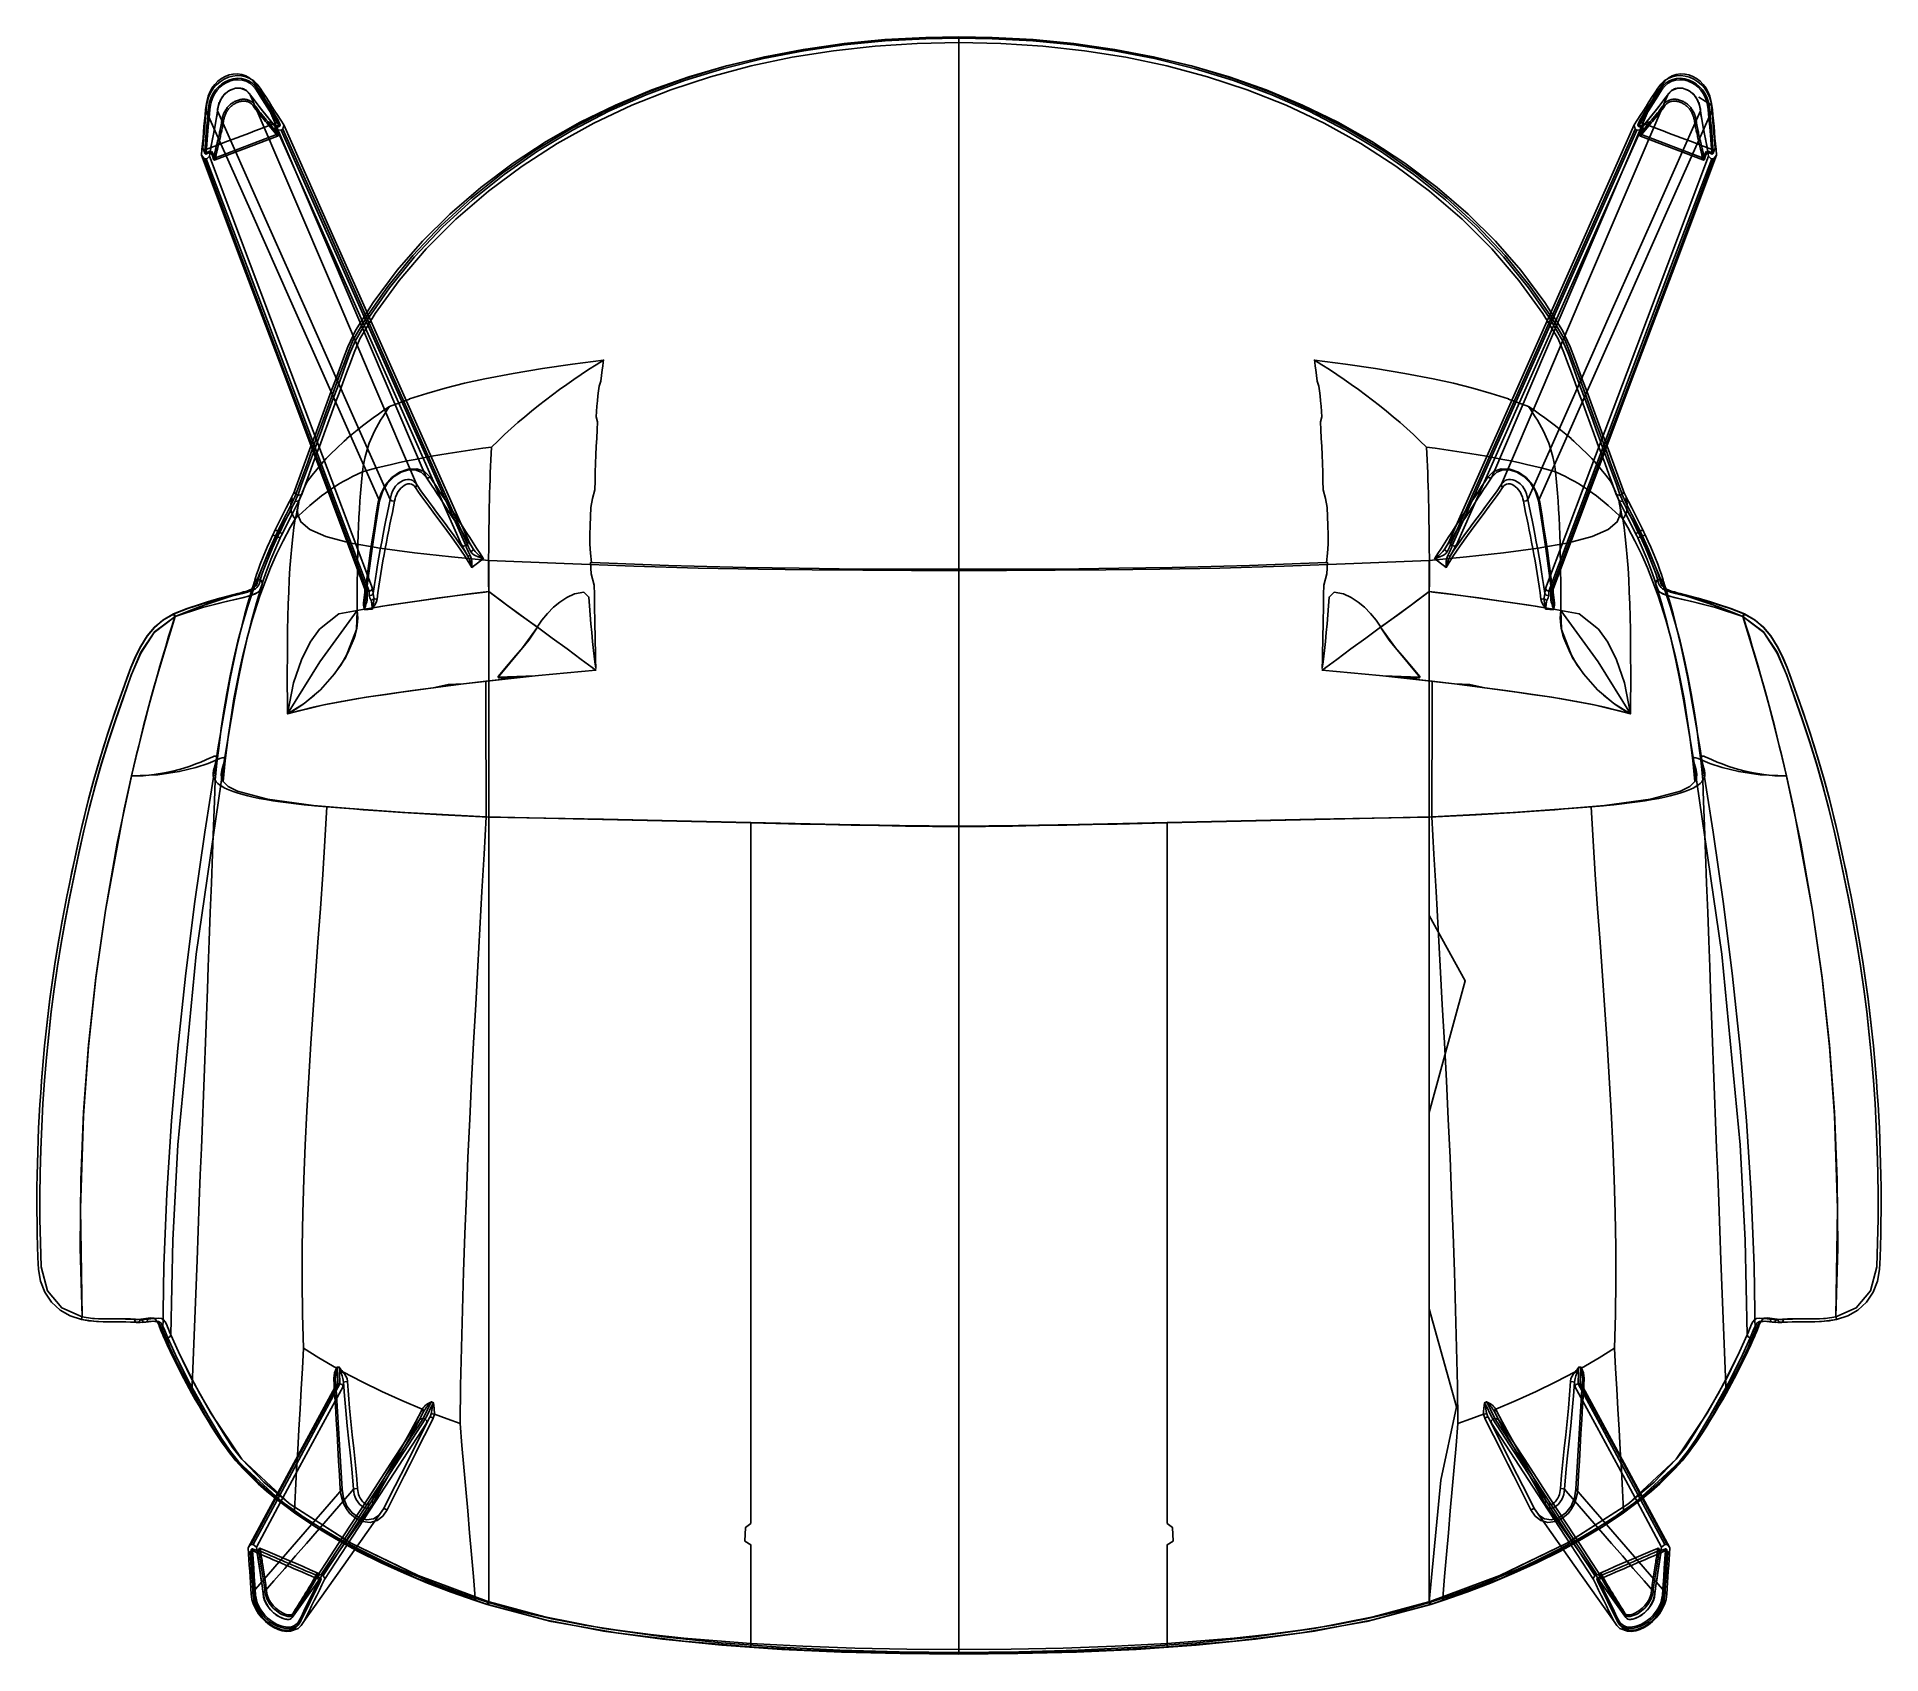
# Model space of a CAD drawing. Header units: centimetres. Extents: x -30.9 to 30.9, y -27.1 to 27.1.
import ezdxf

# ---------------------------------------------------------------- set-up
doc = ezdxf.new("R2010")
doc.units = ezdxf.units.CM
doc.layers.get('0').update_dxf_attribs({"true_color": 0x5890e1})

msp = doc.modelspace()

# ---------------------------------------------------------------- linework, layer by layer
at = {"color": 13, "true_color": 0xe05656}
for points in [[(0, 27.115, 0), (0, 26.374, 0), (0, 25.594, 0), (0, 24.894, 0), (0, 24.392, 0), (0, 23.826, 0), (0, 23.287, 0), (0, 22.773, 0), (0, 22.282, 0), (0, 21.835, 0), (0, 21.394, 0), (0, 20.97, 0), (0, 20.573, 0), (0, 20.214, 0), (0, 19.903, 0), (0, 19.651, 0), (0, 19.468, 0), (0, 19.353, 0), (0, 19.28, 0), (0, 19.199, 0), (0, 19.07, 0), (0, 18.867, 0), (0, 18.566, 0), (0, 18.131, 0), (0, 17.528, 0), (0, 16.812, 0), (0, 15.966, 0), (0, 15.015, 0), (0, 13.983, 0), (0, 12.855, 0), (0, 11.7, 0), (0, 10.506, 0), (0, 9.266, 0), (-1.342, 9.268, 0), (-2.682, 9.274, 0), (-4.021, 9.284, 0), (-5.359, 9.3, 0), (-6.266, 9.313, 0), (-7.155, 9.329, 0), (-8.029, 9.348, 0), (-8.893, 9.37, 0), (-9.751, 9.395, 0), (-10.608, 9.424, 0), (-11.466, 9.456, 0), (-12.332, 9.492, 0), (-12.366, 9.803, 0), (-12.385, 10.114, 0), (-12.389, 10.423, 0), (-12.382, 10.733, 0), (-12.372, 11.038, 0), (-12.352, 11.342, 0), (-12.297, 11.637, 0), (-12.221, 11.927, 0), (-12.214, 12.23, 0), (-12.205, 12.527, 0), (-12.195, 12.819, 0), (-12.185, 13.106, 0), (-12.173, 13.389, 0), (-12.159, 13.666, 0), (-12.145, 13.94, 0), (-12.129, 14.209, 0), (-12.177, 14.381, 0), (-12.167, 14.561, 0), (-12.152, 14.738, 0), (-12.133, 14.912, 0), (-12.116, 15.082, 0), (-12.1, 15.248, 0), (-12.071, 15.411, 0), (-12.019, 15.574, 0), (-11.996, 15.771, 0), (-11.972, 15.961, 0), (-11.957, 16.08, 0), (-11.937, 16.217, 0), (-11.927, 16.281, 0), (-12.968, 16.149, 0), (-13.977, 16.002, 0), (-14.957, 15.839, 0), (-15.908, 15.655, 0), (-16.596, 15.504, 0), (-17.246, 15.342, 0), (-17.86, 15.168, 0), (-18.44, 14.98, 0), (-18.444, 14.975, 0), (-19.11, 14.725, 0), (-19.298, 14.601, 0), (-19.483, 14.474, 0), (-19.666, 14.345, 0), (-19.845, 14.212, 0), (-20.023, 14.076, 0), (-20.198, 13.937, 0), (-20.37, 13.795, 0), (-20.54, 13.649, 0), (-20.56, 13.63, 0), (-20.631, 13.566, 0), (-20.896, 13.319, 0), (-21.067, 13.15, 0), (-21.234, 12.977, 0), (-21.395, 12.8, 0), (-21.555, 12.613, 0), (-21.711, 12.419, 0), (-21.862, 12.223, 0), (-21.909, 12.131, 0), (-21.954, 12.038, 0), (-21.997, 11.944, 0), (-22.039, 11.849, 0), (-22.037, 11.853, 0), (-22.03, 11.853, 0), (-22.049, 11.806, 0), (-22.075, 11.763, 0), (-22.124, 11.635, 0), (-22.162, 11.513, 0), (-22.158, 11.499, 0), (-22.176, 11.409, 0), (-22.212, 11.264, 0), (-22.234, 11.127, 0), (-22.266, 10.967, 0), (-22.276, 10.958, 0), (-22.332, 11.031, 0), (-22.372, 11.104, 0), (-22.398, 11.177, 0), (-22.411, 11.25, 0), (-22.425, 11.349, 0), (-22.419, 11.475, 0), (-22.402, 11.601, 0), (-22.387, 11.7, 0), (-22.328, 11.825, 0), (-22.29, 11.915, 0), (-22.155, 12.284, 0), (-22.019, 12.653, 0), (-21.883, 13.022, 0), (-21.747, 13.391, 0), (-21.611, 13.76, 0), (-21.475, 14.13, 0), (-21.338, 14.499, 0), (-21.201, 14.869, 0), (-21.065, 15.239, 0), (-20.928, 15.609, 0), (-20.79, 15.979, 0), (-20.653, 16.349, 0), (-20.514, 16.725, 0), (-20.252, 17.277, 0), (-19.661, 18.216, 0), (-18.86, 19.295, 0), (-18.01, 20.27, 0), (-17.088, 21.18, 0), (-16.052, 22.073, 0), (-14.959, 22.893, 0), (-13.85, 23.618, 0), (-12.708, 24.264, 0), (-11.529, 24.839, 0), (-10.306, 25.347, 0), (-9.064, 25.784, 0), (-7.801, 26.154, 0), (-6.521, 26.459, 0), (-5.229, 26.703, 0), (-3.927, 26.887, 0), (-2.619, 27.016, 0), (-1.309, 27.09, 0)], [(0, 27.125, 0), (0, 27.115, 0), (-1.309, 27.09, 0), (-2.619, 27.016, 0), (-3.927, 26.887, 0), (-5.229, 26.703, 0), (-6.521, 26.459, 0), (-7.801, 26.154, 0), (-9.064, 25.784, 0), (-10.306, 25.347, 0), (-11.529, 24.839, 0), (-12.708, 24.264, 0), (-13.85, 23.618, 0), (-14.959, 22.893, 0), (-16.052, 22.073, 0), (-17.088, 21.18, 0), (-18.01, 20.27, 0), (-18.86, 19.295, 0), (-19.661, 18.216, 0), (-20.252, 17.277, 0), (-20.514, 16.725, 0), (-20.653, 16.349, 0), (-20.79, 15.979, 0), (-20.928, 15.609, 0), (-21.065, 15.239, 0), (-21.201, 14.869, 0), (-21.338, 14.499, 0), (-21.475, 14.13, 0), (-21.611, 13.76, 0), (-21.747, 13.391, 0), (-21.883, 13.022, 0), (-22.019, 12.653, 0), (-22.155, 12.284, 0), (-22.29, 11.915, 0), (-22.301, 11.842, 0), (-22.255, 11.782, 0), (-22.122, 12.142, 0), (-21.99, 12.502, 0), (-21.858, 12.863, 0), (-21.725, 13.223, 0), (-21.593, 13.583, 0), (-21.46, 13.944, 0), (-21.328, 14.305, 0), (-21.195, 14.666, 0), (-21.059, 15.036, 0), (-20.923, 15.406, 0), (-20.786, 15.776, 0), (-20.65, 16.146, 0), (-20.514, 16.516, 0), (-20.327, 16.958, 0), (-19.861, 17.758, 0), (-19.168, 18.756, 0), (-18.329, 19.795, 0), (-17.384, 20.792, 0), (-16.376, 21.713, 0), (-15.309, 22.564, 0), (-14.184, 23.345, 0), (-13.004, 24.053, 0), (-11.78, 24.684, 0), (-10.518, 25.237, 0), (-9.226, 25.714, 0), (-7.909, 26.116, 0), (-6.571, 26.446, 0), (-5.218, 26.707, 0), (-3.855, 26.902, 0), (-2.486, 27.034, 0), (-1.114, 27.108, 0)], [(0, 27.081, 0), (0, 27.125, 0), (-1.114, 27.108, 0), (-2.486, 27.034, 0), (-3.855, 26.902, 0), (-5.218, 26.707, 0), (-6.571, 26.446, 0), (-7.909, 26.116, 0), (-9.226, 25.714, 0), (-10.518, 25.237, 0), (-11.78, 24.684, 0), (-13.004, 24.053, 0), (-14.184, 23.345, 0), (-15.309, 22.564, 0), (-16.376, 21.713, 0), (-17.384, 20.792, 0), (-18.329, 19.795, 0), (-19.168, 18.756, 0), (-19.861, 17.758, 0), (-20.327, 16.958, 0), (-20.514, 16.516, 0), (-20.65, 16.146, 0), (-20.786, 15.776, 0), (-20.923, 15.406, 0), (-21.059, 15.036, 0), (-21.195, 14.666, 0), (-21.328, 14.305, 0), (-21.46, 13.944, 0), (-21.593, 13.583, 0), (-21.725, 13.223, 0), (-21.858, 12.863, 0), (-21.99, 12.502, 0), (-22.122, 12.142, 0), (-22.255, 11.782, 0), (-22.194, 11.745, 0), (-22.062, 12.105, 0), (-21.929, 12.466, 0), (-21.797, 12.826, 0), (-21.665, 13.187, 0), (-21.532, 13.547, 0), (-21.399, 13.908, 0), (-21.267, 14.268, 0), (-21.134, 14.629, 0), (-20.998, 14.999, 0), (-20.862, 15.368, 0), (-20.726, 15.738, 0), (-20.59, 16.108, 0), (-20.454, 16.478, 0), (-20.267, 16.919, 0), (-19.803, 17.717, 0), (-19.112, 18.712, 0), (-18.276, 19.748, 0), (-17.335, 20.742, 0), (-16.33, 21.66, 0), (-15.268, 22.51, 0), (-14.147, 23.29, 0), (-12.973, 23.998, 0), (-11.753, 24.629, 0), (-10.496, 25.184, 0), (-9.208, 25.662, 0), (-7.894, 26.065, 0), (-6.56, 26.397, 0), (-5.21, 26.66, 0), (-3.849, 26.856, 0), (-2.483, 26.99, 0), (-1.113, 27.063, 0)], [(0, 9.229, 0), (0, 12.039, 0), (0, 14.59, 0), (0, 16.651, 0), (0, 18.004, 0), (0, 18.701, 0), (0, 18.983, 0), (0, 19.124, 0), (0, 19.485, 0), (0, 20.075, 0), (0, 20.822, 0), (0, 21.682, 0), (0, 22.638, 0), (0, 23.683, 0), (0, 24.834, 0), (0, 26.165, 0), (0, 26.937, 0), (-1.407, 26.907, 0), (-2.812, 26.817, 0), (-4.213, 26.663, 0), (-5.603, 26.442, 0), (-6.98, 26.151, 0), (-8.337, 25.788, 0), (-9.671, 25.348, 0), (-10.978, 24.83, 0), (-12.25, 24.23, 0), (-13.481, 23.549, 0), (-14.663, 22.788, 0), (-15.79, 21.949, 0), (-16.884, 21.007, 0), (-17.878, 20.021, 0), (-18.785, 18.955, 0), (-19.59, 17.844, 0), (-20.103, 16.992, 0), (-20.301, 16.543, 0), (-20.426, 16.203, 0), (-20.555, 15.856, 0), (-20.681, 15.517, 0), (-20.806, 15.177, 0), (-20.932, 14.837, 0), (-21.057, 14.497, 0), (-21.182, 14.158, 0), (-21.307, 13.818, 0), (-21.432, 13.479, 0), (-21.558, 13.139, 0), (-21.683, 12.799, 0), (-21.808, 12.458, 0), (-21.934, 12.117, 0), (-22.059, 11.776, 0), (-22.095, 11.69, 0), (-22.154, 11.564, 0), (-22.171, 11.451, 0), (-22.186, 11.338, 0), (-22.199, 11.224, 0), (-22.185, 11.106, 0), (-22.084, 10.853, 0), (-21.788, 10.606, 0), (-21.249, 10.368, 0), (-20.454, 10.153, 0), (-19.436, 9.972, 0), (-18.272, 9.818, 0), (-17.036, 9.684, 0), (-15.782, 9.564, 0), (-13.247, 9.464, 0), (-10.911, 9.368, 0), (-8.757, 9.308, 0), (-6.739, 9.27, 0), (-4.927, 9.249, 0), (-3.226, 9.236, 0), (-1.599, 9.229, 0)], [(0, 26.937, 0), (0, 26.976, 0), (0, 27.081, 0), (-1.113, 27.063, 0), (-2.483, 26.99, 0), (-3.849, 26.856, 0), (-5.21, 26.66, 0), (-6.56, 26.397, 0), (-7.894, 26.065, 0), (-9.208, 25.662, 0), (-10.496, 25.184, 0), (-11.753, 24.629, 0), (-12.973, 23.998, 0), (-14.147, 23.29, 0), (-15.268, 22.51, 0), (-16.33, 21.66, 0), (-17.335, 20.742, 0), (-18.276, 19.748, 0), (-19.112, 18.712, 0), (-19.803, 17.717, 0), (-20.267, 16.919, 0), (-20.454, 16.478, 0), (-20.59, 16.108, 0), (-20.726, 15.738, 0), (-20.862, 15.368, 0), (-20.998, 14.999, 0), (-21.134, 14.629, 0), (-21.267, 14.268, 0), (-21.399, 13.908, 0), (-21.532, 13.547, 0), (-21.665, 13.187, 0), (-21.797, 12.826, 0), (-21.929, 12.466, 0), (-22.062, 12.105, 0), (-22.194, 11.745, 0), (-22.059, 11.776, 0), (-21.934, 12.117, 0), (-21.808, 12.458, 0), (-21.683, 12.799, 0), (-21.558, 13.139, 0), (-21.432, 13.479, 0), (-21.307, 13.818, 0), (-21.182, 14.158, 0), (-21.057, 14.497, 0), (-20.932, 14.837, 0), (-20.806, 15.177, 0), (-20.681, 15.517, 0), (-20.555, 15.856, 0), (-20.426, 16.203, 0), (-20.301, 16.543, 0), (-20.103, 16.992, 0), (-19.59, 17.844, 0), (-18.785, 18.955, 0), (-17.878, 20.021, 0), (-16.884, 21.007, 0), (-15.79, 21.949, 0), (-14.663, 22.788, 0), (-13.481, 23.549, 0), (-12.25, 24.23, 0), (-10.978, 24.83, 0), (-9.671, 25.348, 0), (-8.337, 25.788, 0), (-6.98, 26.151, 0), (-5.603, 26.442, 0), (-4.213, 26.663, 0), (-2.812, 26.817, 0), (-1.407, 26.907, 0)], [(1.309, 27.09, 0), (0, 27.115, 0), (0, 27.125, 0), (1.114, 27.108, 0), (2.486, 27.034, 0), (3.855, 26.902, 0), (5.218, 26.707, 0), (6.571, 26.446, 0), (7.909, 26.116, 0), (9.226, 25.714, 0), (10.518, 25.237, 0), (11.78, 24.684, 0), (13.004, 24.053, 0), (14.184, 23.345, 0), (15.309, 22.564, 0), (16.376, 21.713, 0), (17.384, 20.792, 0), (18.329, 19.795, 0), (19.168, 18.756, 0), (19.861, 17.758, 0), (20.327, 16.958, 0), (20.514, 16.516, 0), (20.65, 16.146, 0), (20.786, 15.776, 0), (20.923, 15.406, 0), (21.059, 15.036, 0), (21.195, 14.666, 0), (21.328, 14.305, 0), (21.46, 13.944, 0), (21.593, 13.583, 0), (21.725, 13.223, 0), (21.858, 12.863, 0), (21.99, 12.502, 0), (22.122, 12.142, 0), (22.255, 11.782, 0), (22.301, 11.842, 0), (22.29, 11.915, 0), (22.155, 12.284, 0), (22.019, 12.653, 0), (21.883, 13.022, 0), (21.747, 13.391, 0), (21.611, 13.76, 0), (21.475, 14.13, 0), (21.338, 14.499, 0), (21.201, 14.869, 0), (21.065, 15.239, 0), (20.928, 15.609, 0), (20.79, 15.979, 0), (20.653, 16.349, 0), (20.514, 16.725, 0), (20.252, 17.277, 0), (19.661, 18.216, 0), (18.86, 19.295, 0), (18.01, 20.27, 0), (17.088, 21.18, 0), (16.052, 22.073, 0), (14.959, 22.893, 0), (13.85, 23.618, 0), (12.708, 24.264, 0), (11.529, 24.839, 0), (10.306, 25.347, 0), (9.064, 25.784, 0), (7.801, 26.154, 0), (6.521, 26.459, 0), (5.229, 26.703, 0), (3.927, 26.887, 0), (2.619, 27.016, 0)], [(0, 27.081, 0), (1.113, 27.063, 0), (2.483, 26.99, 0), (3.849, 26.856, 0), (5.21, 26.66, 0), (6.56, 26.397, 0), (7.894, 26.065, 0), (9.208, 25.662, 0), (10.496, 25.184, 0), (11.753, 24.629, 0), (12.973, 23.998, 0), (14.147, 23.29, 0), (15.268, 22.51, 0), (16.33, 21.66, 0), (17.335, 20.742, 0), (18.276, 19.748, 0), (19.112, 18.712, 0), (19.803, 17.717, 0), (20.267, 16.919, 0), (20.454, 16.478, 0), (20.59, 16.108, 0), (20.726, 15.738, 0), (20.862, 15.368, 0), (20.998, 14.999, 0), (21.134, 14.629, 0), (21.267, 14.268, 0), (21.399, 13.908, 0), (21.532, 13.547, 0), (21.665, 13.187, 0), (21.797, 12.826, 0), (21.929, 12.466, 0), (22.062, 12.105, 0), (22.194, 11.745, 0), (22.255, 11.782, 0), (22.122, 12.142, 0), (21.99, 12.502, 0), (21.858, 12.863, 0), (21.725, 13.223, 0), (21.593, 13.583, 0), (21.46, 13.944, 0), (21.328, 14.305, 0), (21.195, 14.666, 0), (21.059, 15.036, 0), (20.923, 15.406, 0), (20.786, 15.776, 0), (20.65, 16.146, 0), (20.514, 16.516, 0), (20.327, 16.958, 0), (19.861, 17.758, 0), (19.168, 18.756, 0), (18.329, 19.795, 0), (17.384, 20.792, 0), (16.376, 21.713, 0), (15.309, 22.564, 0), (14.184, 23.345, 0), (13.004, 24.053, 0), (11.78, 24.684, 0), (10.518, 25.237, 0), (9.226, 25.714, 0), (7.909, 26.116, 0), (6.571, 26.446, 0), (5.218, 26.707, 0), (3.855, 26.902, 0), (2.486, 27.034, 0), (1.114, 27.108, 0), (0, 27.125, 0)], [(0, 27.115, 0), (1.309, 27.09, 0), (2.619, 27.016, 0), (3.927, 26.887, 0), (5.229, 26.703, 0), (6.521, 26.459, 0), (7.801, 26.154, 0), (9.064, 25.784, 0), (10.306, 25.347, 0), (11.529, 24.839, 0), (12.708, 24.264, 0), (13.85, 23.618, 0), (14.959, 22.893, 0), (16.052, 22.073, 0), (17.088, 21.18, 0), (18.01, 20.27, 0), (18.86, 19.295, 0), (19.661, 18.216, 0), (20.252, 17.277, 0), (20.514, 16.725, 0), (20.653, 16.349, 0), (20.79, 15.979, 0), (20.928, 15.609, 0), (21.065, 15.239, 0), (21.201, 14.869, 0), (21.338, 14.499, 0), (21.475, 14.13, 0), (21.611, 13.76, 0), (21.747, 13.391, 0), (21.883, 13.022, 0), (22.019, 12.653, 0), (22.155, 12.284, 0), (22.29, 11.915, 0), (22.328, 11.825, 0), (22.387, 11.7, 0), (22.402, 11.601, 0), (22.419, 11.475, 0), (22.425, 11.349, 0), (22.411, 11.25, 0), (22.398, 11.177, 0), (22.372, 11.104, 0), (22.332, 11.031, 0), (22.276, 10.958, 0), (22.266, 10.967, 0), (22.234, 11.127, 0), (22.212, 11.264, 0), (22.176, 11.409, 0), (22.158, 11.499, 0), (22.162, 11.513, 0), (22.124, 11.635, 0), (22.075, 11.763, 0), (22.049, 11.806, 0), (22.03, 11.853, 0), (22.037, 11.853, 0), (22.039, 11.849, 0), (21.997, 11.944, 0), (21.954, 12.038, 0), (21.909, 12.131, 0), (21.862, 12.223, 0), (21.711, 12.419, 0), (21.555, 12.613, 0), (21.395, 12.8, 0), (21.234, 12.977, 0), (21.067, 13.15, 0), (20.896, 13.319, 0), (20.631, 13.566, 0), (20.56, 13.63, 0), (20.54, 13.649, 0), (20.37, 13.795, 0), (20.198, 13.937, 0), (20.023, 14.076, 0), (19.845, 14.212, 0), (19.666, 14.345, 0), (19.483, 14.474, 0), (19.298, 14.601, 0), (19.11, 14.725, 0), (18.444, 14.975, 0), (18.44, 14.98, 0), (17.86, 15.168, 0), (17.246, 15.342, 0), (16.596, 15.504, 0), (15.908, 15.655, 0), (14.957, 15.839, 0), (13.977, 16.002, 0), (12.968, 16.149, 0), (11.927, 16.281, 0), (11.937, 16.217, 0), (11.957, 16.08, 0), (11.972, 15.961, 0), (11.996, 15.771, 0), (12.019, 15.574, 0), (12.071, 15.411, 0), (12.1, 15.248, 0), (12.116, 15.082, 0), (12.133, 14.912, 0), (12.152, 14.738, 0), (12.167, 14.561, 0), (12.177, 14.381, 0), (12.129, 14.209, 0), (12.145, 13.94, 0), (12.159, 13.666, 0), (12.173, 13.389, 0), (12.185, 13.106, 0), (12.195, 12.819, 0), (12.205, 12.527, 0), (12.214, 12.23, 0), (12.221, 11.927, 0), (12.297, 11.637, 0), (12.352, 11.342, 0), (12.372, 11.038, 0), (12.382, 10.733, 0), (12.389, 10.423, 0), (12.385, 10.114, 0), (12.366, 9.803, 0), (12.332, 9.492, 0), (11.466, 9.456, 0), (10.608, 9.424, 0), (9.751, 9.395, 0), (8.893, 9.37, 0), (8.029, 9.348, 0), (7.155, 9.329, 0), (6.266, 9.313, 0), (5.359, 9.3, 0), (4.021, 9.284, 0), (2.682, 9.274, 0), (1.342, 9.268, 0), (0, 9.266, 0), (0, 10.506, 0), (0, 11.7, 0), (0, 12.855, 0), (0, 13.983, 0), (0, 15.015, 0), (0, 15.966, 0), (0, 16.812, 0), (0, 17.528, 0), (0, 18.131, 0), (0, 18.566, 0), (0, 18.867, 0), (0, 19.07, 0), (0, 19.199, 0), (0, 19.28, 0), (0, 19.353, 0), (0, 19.468, 0), (0, 19.651, 0), (0, 19.903, 0), (0, 20.214, 0), (0, 20.573, 0), (0, 20.97, 0), (0, 21.394, 0), (0, 21.835, 0), (0, 22.282, 0), (0, 22.773, 0), (0, 23.287, 0), (0, 23.826, 0), (0, 24.392, 0), (0, 24.894, 0), (0, 25.594, 0), (0, 26.374, 0)], [(22.059, 11.776, 0), (22.194, 11.745, 0), (22.062, 12.105, 0), (21.929, 12.466, 0), (21.797, 12.826, 0), (21.665, 13.187, 0), (21.532, 13.547, 0), (21.399, 13.908, 0), (21.267, 14.268, 0), (21.134, 14.629, 0), (20.998, 14.999, 0), (20.862, 15.368, 0), (20.726, 15.738, 0), (20.59, 16.108, 0), (20.454, 16.478, 0), (20.267, 16.919, 0), (19.803, 17.717, 0), (19.112, 18.712, 0), (18.276, 19.748, 0), (17.335, 20.742, 0), (16.33, 21.66, 0), (15.268, 22.51, 0), (14.147, 23.29, 0), (12.973, 23.998, 0), (11.753, 24.629, 0), (10.496, 25.184, 0), (9.208, 25.662, 0), (7.894, 26.065, 0), (6.56, 26.397, 0), (5.21, 26.66, 0), (3.849, 26.856, 0), (2.483, 26.99, 0), (1.113, 27.063, 0), (0, 27.081, 0), (0, 26.976, 0), (0, 26.937, 0), (1.407, 26.907, 0), (2.812, 26.817, 0), (4.213, 26.663, 0), (5.603, 26.442, 0), (6.98, 26.151, 0), (8.337, 25.788, 0), (9.671, 25.348, 0), (10.978, 24.83, 0), (12.25, 24.23, 0), (13.481, 23.549, 0), (14.663, 22.788, 0), (15.79, 21.949, 0), (16.884, 21.007, 0), (17.878, 20.021, 0), (18.785, 18.955, 0), (19.59, 17.844, 0), (20.103, 16.992, 0), (20.301, 16.543, 0), (20.426, 16.203, 0), (20.555, 15.856, 0), (20.681, 15.517, 0), (20.806, 15.177, 0), (20.932, 14.837, 0), (21.057, 14.497, 0), (21.182, 14.158, 0), (21.307, 13.818, 0), (21.432, 13.479, 0), (21.558, 13.139, 0), (21.683, 12.799, 0), (21.808, 12.458, 0), (21.934, 12.117, 0)], [(13.247, 9.464, 0), (15.782, 9.564, 0), (17.036, 9.684, 0), (18.272, 9.818, 0), (19.436, 9.972, 0), (20.454, 10.153, 0), (21.249, 10.368, 0), (21.788, 10.606, 0), (22.084, 10.853, 0), (22.185, 11.106, 0), (22.199, 11.224, 0), (22.186, 11.338, 0), (22.171, 11.451, 0), (22.154, 11.564, 0), (22.095, 11.69, 0), (22.059, 11.776, 0), (21.934, 12.117, 0), (21.808, 12.458, 0), (21.683, 12.799, 0), (21.558, 13.139, 0), (21.432, 13.479, 0), (21.307, 13.818, 0), (21.182, 14.158, 0), (21.057, 14.497, 0), (20.932, 14.837, 0), (20.806, 15.177, 0), (20.681, 15.517, 0), (20.555, 15.856, 0), (20.426, 16.203, 0), (20.301, 16.543, 0), (20.103, 16.992, 0), (19.59, 17.844, 0), (18.785, 18.955, 0), (17.878, 20.021, 0), (16.884, 21.007, 0), (15.79, 21.949, 0), (14.663, 22.788, 0), (13.481, 23.549, 0), (12.25, 24.23, 0), (10.978, 24.83, 0), (9.671, 25.348, 0), (8.337, 25.788, 0), (6.98, 26.151, 0), (5.603, 26.442, 0), (4.213, 26.663, 0), (2.812, 26.817, 0), (1.407, 26.907, 0), (0, 26.937, 0), (0, 26.165, 0), (0, 24.834, 0), (0, 23.683, 0), (0, 22.638, 0), (0, 21.682, 0), (0, 20.822, 0), (0, 20.075, 0), (0, 19.485, 0), (0, 19.124, 0), (0, 18.983, 0), (0, 18.701, 0), (0, 18.004, 0), (0, 16.651, 0), (0, 14.59, 0), (0, 12.039, 0), (0, 9.229, 0), (1.599, 9.229, 0), (3.226, 9.236, 0), (4.927, 9.249, 0), (6.739, 9.27, 0), (8.757, 9.308, 0), (10.911, 9.368, 0)], [(-22.691, 24.031, 0), (-22.749, 23.993, 0), (-22.87, 24.004, 0), (-22.889, 24.026, 0), (-22.962, 24.131, 0), (-23.066, 24.266, 0), (-23.191, 24.423, 0), (-23.327, 24.592, 0), (-23.464, 24.762, 0), (-23.592, 24.925, 0), (-23.702, 25.069, 0), (-23.783, 25.187, 0), (-23.924, 25.332, 0), (-24.111, 25.405, 0), (-24.313, 25.393, 0), (-24.5, 25.316, 0), (-24.656, 25.189, 0), (-24.774, 25.026, 0), (-24.85, 24.84, 0), (-24.886, 24.641, 0), (-24.905, 24.488, 0), (-24.937, 24.298, 0), (-24.977, 24.083, 0), (-25.021, 23.858, 0), (-25.064, 23.636, 0), (-25.103, 23.43, 0), (-25.133, 23.255, 0), (-25.151, 23.124, 0), (-25.237, 23.033, 0), (-25.26, 23.033, 0), (-25.33, 23.042, 0), (-25.421, 23.159, 0), (-25.405, 23.35, 0), (-25.388, 23.542, 0), (-25.371, 23.733, 0), (-25.355, 23.925, 0), (-25.338, 24.116, 0), (-25.321, 24.308, 0), (-25.304, 24.499, 0), (-25.288, 24.691, 0), (-25.256, 24.894, 0), (-25.201, 25.079, 0), (-25.124, 25.244, 0), (-25.029, 25.391, 0), (-24.919, 25.517, 0), (-24.795, 25.622, 0), (-24.661, 25.706, 0), (-24.52, 25.769, 0), (-24.373, 25.808, 0), (-24.225, 25.825, 0), (-24.078, 25.818, 0), (-23.934, 25.787, 0), (-23.797, 25.73, 0), (-23.668, 25.649, 0), (-23.551, 25.541, 0), (-23.449, 25.407, 0), (-23.351, 25.254, 0), (-23.253, 25.1, 0), (-23.155, 24.947, 0), (-23.057, 24.793, 0), (-22.959, 24.639, 0), (-22.861, 24.485, 0), (-22.762, 24.33, 0), (-22.664, 24.175, 0)], [(-22.846, 24.334, 0), (-22.838, 24.295, 0), (-22.861, 24.261, 0), (-22.869, 24.257, 0), (-23.021, 24.2, 0), (-23.174, 24.142, 0), (-23.326, 24.085, 0), (-23.479, 24.027, 0), (-23.631, 23.97, 0), (-23.784, 23.912, 0), (-23.936, 23.855, 0), (-24.088, 23.797, 0), (-24.241, 23.74, 0), (-24.393, 23.682, 0), (-24.546, 23.625, 0), (-24.698, 23.567, 0), (-24.851, 23.509, 0), (-25.003, 23.452, 0), (-25.156, 23.394, 0), (-25.308, 23.337, 0), (-25.34, 23.336, 0), (-25.369, 23.36, 0), (-25.377, 23.393, 0), (-25.352, 23.68, 0), (-25.326, 23.979, 0), (-25.299, 24.282, 0), (-25.251, 24.84, 0), (-25.14, 25.274, 0), (-25.071, 25.404, 0), (-24.979, 25.532, 0), (-24.869, 25.644, 0), (-24.755, 25.73, 0), (-24.626, 25.801, 0), (-24.494, 25.85, 0), (-24.361, 25.878, 0), (-24.213, 25.884, 0), (-24.07, 25.863, 0), (-23.932, 25.814, 0), (-23.804, 25.738, 0), (-23.693, 25.637, 0), (-23.596, 25.511, 0), (-23.446, 25.276, 0), (-23.278, 25.012, 0), (-23.133, 24.785, 0)], [(-25.32, 23.249, 0), (-25.304, 23.43, 0), (-25.288, 23.61, 0), (-25.272, 23.791, 0), (-25.257, 23.972, 0), (-25.241, 24.153, 0), (-25.225, 24.334, 0), (-25.209, 24.515, 0), (-25.193, 24.695, 0), (-25.18, 24.802, 0), (-25.159, 24.907, 0), (-25.108, 25.067, 0), (-25.04, 25.211, 0), (-24.952, 25.345, 0), (-24.855, 25.455, 0), (-24.742, 25.551, 0), (-24.629, 25.623, 0), (-24.507, 25.679, 0), (-24.358, 25.722, 0), (-24.215, 25.738, 0), (-24.082, 25.73, 0), (-23.953, 25.7, 0), (-23.831, 25.647, 0), (-23.717, 25.571, 0), (-23.615, 25.47, 0), (-23.539, 25.368, 0), (-23.445, 25.221, 0), (-23.351, 25.074, 0), (-23.258, 24.927, 0), (-23.164, 24.78, 0), (-23.07, 24.633, 0), (-22.976, 24.486, 0), (-22.883, 24.339, 0), (-22.789, 24.192, 0), (-22.796, 24.209, 0), (-22.803, 24.227, 0), (-22.81, 24.245, 0), (-22.817, 24.262, 0), (-22.824, 24.28, 0), (-22.831, 24.298, 0), (-22.838, 24.315, 0), (-22.846, 24.334, 0), (-23.133, 24.785, 0), (-23.278, 25.012, 0), (-23.446, 25.276, 0), (-23.596, 25.511, 0), (-23.693, 25.637, 0), (-23.804, 25.738, 0), (-23.932, 25.814, 0), (-24.07, 25.863, 0), (-24.213, 25.884, 0), (-24.361, 25.878, 0), (-24.494, 25.85, 0), (-24.626, 25.801, 0), (-24.755, 25.73, 0), (-24.869, 25.644, 0), (-24.979, 25.532, 0), (-25.071, 25.404, 0), (-25.14, 25.274, 0), (-25.193, 25.135, 0), (-25.23, 24.989, 0), (-25.251, 24.84, 0), (-25.241, 24.815, 0), (-25.251, 24.84, 0), (-25.299, 24.282, 0), (-25.326, 23.979, 0), (-25.352, 23.68, 0), (-25.377, 23.393, 0), (-25.367, 23.368, 0), (-25.361, 23.351, 0), (-25.354, 23.334, 0), (-25.347, 23.317, 0), (-25.34, 23.3, 0), (-25.333, 23.283, 0), (-25.326, 23.266, 0)], [(-22.789, 24.192, 0), (-22.883, 24.339, 0), (-22.976, 24.486, 0), (-23.07, 24.633, 0), (-23.164, 24.78, 0), (-23.258, 24.927, 0), (-23.351, 25.074, 0), (-23.445, 25.221, 0), (-23.539, 25.368, 0), (-23.615, 25.47, 0), (-23.717, 25.571, 0), (-23.831, 25.647, 0), (-23.953, 25.7, 0), (-24.082, 25.73, 0), (-24.215, 25.738, 0), (-24.358, 25.722, 0), (-24.507, 25.679, 0), (-24.629, 25.623, 0), (-24.742, 25.551, 0), (-24.855, 25.455, 0), (-24.952, 25.345, 0), (-25.04, 25.211, 0), (-25.108, 25.067, 0), (-25.159, 24.907, 0), (-25.18, 24.802, 0), (-25.193, 24.695, 0), (-25.209, 24.515, 0), (-25.225, 24.334, 0), (-25.241, 24.153, 0), (-25.257, 23.972, 0), (-25.272, 23.791, 0), (-25.288, 23.61, 0), (-25.304, 23.43, 0), (-25.32, 23.249, 0), (-25.314, 23.248, 0), (-25.303, 23.247, 0), (-25.287, 23.246, 0), (-25.27, 23.244, 0), (-25.246, 23.527, 0), (-25.219, 23.831, 0), (-25.195, 24.105, 0), (-25.169, 24.405, 0), (-25.144, 24.691, 0), (-25.125, 24.832, 0), (-25.09, 24.969, 0), (-25.041, 25.102, 0), (-24.975, 25.227, 0), (-24.896, 25.339, 0), (-24.802, 25.44, 0), (-24.694, 25.527, 0), (-24.575, 25.598, 0), (-24.49, 25.634, 0), (-24.48, 25.638, 0), (-24.323, 25.68, 0), (-24.186, 25.69, 0), (-24.049, 25.676, 0), (-23.921, 25.636, 0), (-23.802, 25.573, 0), (-23.697, 25.486, 0), (-23.608, 25.382, 0), (-23.581, 25.341, 0), (-23.45, 25.135, 0), (-23.292, 24.888, 0), (-23.14, 24.65, 0), (-22.831, 24.165, 0), (-22.816, 24.174, 0), (-22.809, 24.179, 0), (-22.802, 24.183, 0), (-22.797, 24.187, 0), (-22.793, 24.189, 0)], [(-20.664, 18.88, 0), (-23.449, 25.407, 0), (-23.551, 25.541, 0), (-23.668, 25.649, 0), (-23.797, 25.73, 0), (-23.934, 25.787, 0), (-24.078, 25.818, 0), (-24.225, 25.825, 0), (-24.373, 25.808, 0), (-24.52, 25.769, 0), (-24.661, 25.706, 0), (-24.795, 25.622, 0), (-24.919, 25.517, 0), (-25.029, 25.391, 0), (-25.124, 25.244, 0), (-25.201, 25.079, 0), (-25.256, 24.894, 0), (-25.288, 24.691, 0), (-23.748, 21.231, 0), (-22.437, 18.285, 0), (-21.127, 15.339, 0), (-19.444, 11.558, 0), (-19.339, 11.896, 0), (-19.178, 12.159, 0), (-18.958, 12.381, 0), (-18.721, 12.527, 0), (-18.479, 12.602, 0), (-18.247, 12.6, 0), (-18.048, 12.523, 0), (-17.88, 12.354, 0)], [(-23.218, 24.458, 0), (-23.023, 24.21, 0), (-22.99, 24.168, 0), (-22.954, 24.119, 0), (-22.951, 24.12, 0), (-22.927, 24.129, 0), (-22.903, 24.138, 0), (-22.879, 24.147, 0), (-22.831, 24.165, 0), (-23.14, 24.65, 0), (-23.292, 24.888, 0), (-23.45, 25.135, 0), (-23.581, 25.341, 0), (-23.608, 25.382, 0), (-23.697, 25.486, 0), (-23.802, 25.573, 0), (-23.921, 25.636, 0), (-24.049, 25.676, 0), (-24.186, 25.69, 0), (-24.323, 25.68, 0), (-24.48, 25.638, 0), (-24.49, 25.634, 0), (-24.575, 25.598, 0), (-24.694, 25.527, 0), (-24.802, 25.44, 0), (-24.896, 25.339, 0), (-24.975, 25.227, 0), (-25.041, 25.102, 0), (-25.09, 24.969, 0), (-25.125, 24.832, 0), (-25.144, 24.691, 0), (-25.169, 24.405, 0), (-25.195, 24.105, 0), (-25.219, 23.831, 0), (-25.246, 23.527, 0), (-25.27, 23.244, 0), (-25.222, 23.263, 0), (-25.176, 23.28, 0), (-25.125, 23.299, 0), (-25.124, 23.311, 0), (-25.088, 23.512, 0), (-25.048, 23.722, 0), (-25.023, 23.849, 0), (-25.007, 23.928, 0), (-24.964, 24.151, 0), (-24.94, 24.284, 0), (-24.926, 24.359, 0), (-24.901, 24.52, 0), (-24.895, 24.562, 0), (-24.886, 24.641, 0), (-24.884, 24.664, 0), (-24.88, 24.696, 0), (-24.875, 24.729, 0), (-24.869, 24.762, 0), (-24.867, 24.772, 0), (-24.862, 24.794, 0), (-24.854, 24.826, 0), (-24.845, 24.858, 0), (-24.835, 24.889, 0), (-24.824, 24.92, 0), (-24.811, 24.951, 0), (-24.797, 24.981, 0), (-24.783, 25.011, 0), (-24.767, 25.04, 0), (-24.75, 25.068, 0), (-24.731, 25.096, 0), (-24.712, 25.122, 0), (-24.692, 25.148, 0), (-24.67, 25.174, 0), (-24.648, 25.198, 0), (-24.624, 25.221, 0), (-24.6, 25.243, 0), (-24.574, 25.264, 0), (-24.548, 25.284, 0), (-24.521, 25.303, 0), (-24.493, 25.32, 0), (-24.464, 25.336, 0), (-24.434, 25.351, 0), (-24.404, 25.364, 0), (-24.373, 25.375, 0), (-24.341, 25.386, 0), (-24.309, 25.394, 0), (-24.277, 25.4, 0), (-24.244, 25.405, 0), (-24.211, 25.408, 0), (-24.178, 25.409, 0), (-24.145, 25.408, 0), (-24.135, 25.407, 0), (-24.112, 25.405, 0), (-24.079, 25.399, 0), (-24.047, 25.391, 0), (-24.016, 25.381, 0), (-23.985, 25.369, 0), (-23.956, 25.354, 0), (-23.928, 25.337, 0), (-23.901, 25.318, 0), (-23.876, 25.297, 0), (-23.852, 25.275, 0), (-23.83, 25.251, 0), (-23.81, 25.225, 0), (-23.783, 25.187, 0), (-23.726, 25.103, 0), (-23.63, 24.975, 0), (-23.599, 24.933, 0), (-23.404, 24.688, 0)], [(-23.783, 25.187, 0), (-23.81, 25.225, 0), (-23.83, 25.251, 0), (-23.852, 25.275, 0), (-23.876, 25.297, 0), (-23.901, 25.318, 0), (-23.928, 25.337, 0), (-23.956, 25.354, 0), (-23.985, 25.369, 0), (-24.016, 25.381, 0), (-24.047, 25.391, 0), (-24.079, 25.399, 0), (-24.112, 25.405, 0), (-24.135, 25.407, 0), (-24.145, 25.408, 0), (-24.178, 25.409, 0), (-24.211, 25.408, 0), (-24.244, 25.405, 0), (-24.277, 25.4, 0), (-24.309, 25.394, 0), (-24.341, 25.386, 0), (-24.373, 25.375, 0), (-24.404, 25.364, 0), (-24.434, 25.351, 0), (-24.464, 25.336, 0), (-24.493, 25.32, 0), (-24.521, 25.303, 0), (-24.548, 25.284, 0), (-24.574, 25.264, 0), (-24.6, 25.243, 0), (-24.624, 25.221, 0), (-24.648, 25.198, 0), (-24.67, 25.174, 0), (-24.692, 25.148, 0), (-24.712, 25.122, 0), (-24.731, 25.096, 0), (-24.75, 25.068, 0), (-24.767, 25.04, 0), (-24.783, 25.011, 0), (-24.797, 24.981, 0), (-24.811, 24.951, 0), (-24.824, 24.92, 0), (-24.835, 24.889, 0), (-24.845, 24.858, 0), (-24.854, 24.826, 0), (-24.862, 24.794, 0), (-24.867, 24.772, 0), (-24.869, 24.762, 0), (-24.875, 24.729, 0), (-24.88, 24.696, 0), (-24.884, 24.664, 0), (-24.886, 24.641, 0), (-24.895, 24.562, 0), (-24.901, 24.52, 0), (-24.926, 24.359, 0), (-24.94, 24.284, 0), (-24.964, 24.151, 0), (-25.007, 23.928, 0), (-25.023, 23.849, 0), (-25.048, 23.722, 0), (-25.088, 23.512, 0), (-25.124, 23.311, 0), (-25.118, 23.295, 0), (-25.112, 23.278, 0), (-25.106, 23.262, 0), (-25.1, 23.245, 0), (-25.094, 23.229, 0), (-25.088, 23.213, 0), (-25.082, 23.196, 0), (-25.076, 23.18, 0), (-25.069, 23.163, 0), (-25.063, 23.147, 0), (-25.057, 23.131, 0), (-25.051, 23.114, 0), (-25.045, 23.098, 0), (-25.039, 23.081, 0), (-25.033, 23.065, 0), (-25.027, 23.049, 0), (-25.022, 23.049, 0), (-25.017, 23.061, 0), (-25.011, 23.08, 0), (-25.009, 23.091, 0), (-25, 23.129, 0), (-24.993, 23.161, 0), (-24.986, 23.192, 0), (-24.979, 23.224, 0), (-24.972, 23.255, 0), (-24.964, 23.286, 0), (-24.957, 23.318, 0), (-24.95, 23.349, 0), (-24.942, 23.38, 0), (-24.936, 23.405, 0), (-24.93, 23.43, 0), (-24.924, 23.455, 0), (-24.919, 23.48, 0), (-24.913, 23.505, 0), (-24.907, 23.53, 0), (-24.901, 23.554, 0), (-24.895, 23.579, 0), (-24.884, 23.623, 0), (-24.874, 23.666, 0), (-24.864, 23.709, 0), (-24.853, 23.753, 0), (-24.843, 23.796, 0), (-24.833, 23.84, 0), (-24.823, 23.883, 0), (-24.813, 23.927, 0), (-24.805, 23.963, 0), (-24.797, 23.999, 0), (-24.79, 24.034, 0), (-24.782, 24.07, 0), (-24.776, 24.099, 0), (-24.771, 24.127, 0), (-24.765, 24.155, 0), (-24.76, 24.184, 0), (-24.755, 24.213, 0), (-24.75, 24.242, 0), (-24.745, 24.271, 0), (-24.741, 24.3, 0), (-24.738, 24.322, 0), (-24.733, 24.353, 0), (-24.727, 24.384, 0), (-24.72, 24.414, 0), (-24.712, 24.445, 0), (-24.703, 24.475, 0), (-24.692, 24.505, 0), (-24.681, 24.534, 0), (-24.669, 24.563, 0), (-24.656, 24.592, 0), (-24.642, 24.62, 0), (-24.626, 24.648, 0), (-24.61, 24.675, 0), (-24.593, 24.701, 0), (-24.575, 24.727, 0), (-24.555, 24.752, 0), (-24.535, 24.777, 0), (-24.514, 24.8, 0), (-24.492, 24.823, 0), (-24.468, 24.845, 0), (-24.444, 24.866, 0), (-24.419, 24.886, 0), (-24.393, 24.905, 0), (-24.366, 24.923, 0), (-24.338, 24.94, 0), (-24.309, 24.956, 0), (-24.278, 24.97, 0), (-24.247, 24.984, 0), (-24.217, 24.995, 0), (-24.183, 25.007, 0), (-24.151, 25.015, 0), (-24.119, 25.023, 0), (-24.087, 25.028, 0), (-24.055, 25.032, 0), (-24.024, 25.033, 0), (-23.993, 25.033, 0), (-23.962, 25.032, 0), (-23.932, 25.028, 0), (-23.902, 25.022, 0), (-23.873, 25.015, 0), (-23.844, 25.005, 0), (-23.816, 24.993, 0), (-23.789, 24.979, 0), (-23.763, 24.963, 0), (-23.737, 24.945, 0), (-23.713, 24.925, 0), (-23.69, 24.902, 0), (-23.668, 24.877, 0), (-23.653, 24.858, 0), (-23.639, 24.837, 0), (-23.657, 24.881, 0), (-23.675, 24.925, 0), (-23.693, 24.968, 0), (-23.711, 25.012, 0), (-23.729, 25.056, 0), (-23.747, 25.1, 0), (-23.765, 25.143, 0)], [(-24.664, 24.142, 0), (-24.886, 24.641, 0), (-24.85, 24.84, 0), (-24.774, 25.026, 0), (-24.656, 25.189, 0), (-24.5, 25.316, 0), (-24.313, 25.393, 0), (-24.111, 25.405, 0), (-23.924, 25.332, 0), (-23.783, 25.187, 0), (-22.39, 21.919, 0), (-20.996, 18.652, 0), (-19.602, 15.384, 0), (-18.208, 12.116, 0), (-18.244, 12.164, 0), (-18.286, 12.205, 0), (-18.334, 12.24, 0), (-18.388, 12.265, 0), (-18.447, 12.279, 0), (-18.512, 12.282, 0), (-18.583, 12.271, 0), (-18.659, 12.245, 0), (-18.755, 12.193, 0), (-18.837, 12.128, 0), (-18.906, 12.053, 0), (-18.963, 11.97, 0), (-19.009, 11.882, 0), (-19.044, 11.792, 0), (-19.071, 11.701, 0), (-19.089, 11.612, 0), (-20.483, 14.745, 0), (-21.877, 17.877, 0), (-23.271, 21.01, 0)], [(-17.88, 12.354, 0), (-17.791, 12.221, 0), (-17.7, 12.084, 0), (-17.607, 11.944, 0), (-17.512, 11.8, 0), (-17.416, 11.653, 0), (-17.317, 11.503, 0), (-17.218, 11.351, 0), (-17.118, 11.198, 0), (-17.017, 11.042, 0), (-16.916, 10.886, 0), (-16.814, 10.73, 0), (-16.712, 10.573, 0), (-16.611, 10.416, 0), (-16.51, 10.259, 0), (-16.409, 10.104, 0), (-16.31, 9.949, 0), (-16.407, 10.12, 0), (-16.464, 10.233, 0), (-18.011, 13.717, 0), (-19.559, 17.202, 0), (-21.11, 20.688, 0), (-22.664, 24.175, 0), (-22.762, 24.33, 0), (-22.861, 24.485, 0), (-22.959, 24.639, 0), (-23.057, 24.793, 0), (-23.155, 24.947, 0), (-23.253, 25.1, 0), (-23.351, 25.254, 0), (-23.449, 25.407, 0), (-20.664, 18.88, 0)], [(17.88, 12.354, 0), (20.664, 18.88, 0), (23.449, 25.407, 0), (23.351, 25.254, 0), (23.253, 25.1, 0), (23.155, 24.947, 0), (23.057, 24.793, 0), (22.959, 24.639, 0), (22.861, 24.485, 0), (22.762, 24.33, 0), (22.664, 24.175, 0), (19.559, 17.202, 0), (16.464, 10.233, 0), (16.407, 10.12, 0), (16.31, 9.949, 0), (16.409, 10.104, 0), (16.51, 10.259, 0), (16.611, 10.416, 0), (16.712, 10.573, 0), (16.814, 10.73, 0), (16.916, 10.886, 0), (17.017, 11.042, 0), (17.118, 11.198, 0), (17.218, 11.351, 0), (17.317, 11.503, 0), (17.416, 11.653, 0), (17.512, 11.8, 0), (17.607, 11.944, 0), (17.7, 12.084, 0), (17.791, 12.221, 0)], [(23.449, 25.407, 0), (20.664, 18.88, 0), (17.88, 12.354, 0), (18.048, 12.523, 0), (18.247, 12.6, 0), (18.479, 12.602, 0), (18.721, 12.527, 0), (18.958, 12.381, 0), (19.178, 12.159, 0), (19.339, 11.896, 0), (19.444, 11.558, 0), (21.127, 15.339, 0), (22.437, 18.285, 0), (23.748, 21.231, 0), (25.288, 24.691, 0), (25.256, 24.894, 0), (25.201, 25.079, 0), (25.124, 25.244, 0), (25.029, 25.391, 0), (24.919, 25.517, 0), (24.795, 25.622, 0), (24.661, 25.706, 0), (24.52, 25.769, 0), (24.373, 25.808, 0), (24.225, 25.825, 0), (24.078, 25.818, 0), (23.934, 25.787, 0), (23.797, 25.73, 0), (23.668, 25.649, 0), (23.551, 25.541, 0)], [(24.85, 24.84, 0), (24.886, 24.641, 0), (24.664, 24.142, 0), (23.271, 21.01, 0), (21.877, 17.877, 0), (20.483, 14.745, 0), (19.089, 11.612, 0), (19.071, 11.701, 0), (19.044, 11.792, 0), (19.009, 11.882, 0), (18.963, 11.97, 0), (18.906, 12.053, 0), (18.837, 12.128, 0), (18.755, 12.193, 0), (18.659, 12.245, 0), (18.583, 12.271, 0), (18.512, 12.282, 0), (18.447, 12.279, 0), (18.388, 12.265, 0), (18.334, 12.24, 0), (18.286, 12.205, 0), (18.244, 12.164, 0), (18.208, 12.116, 0), (19.602, 15.384, 0), (20.996, 18.652, 0), (22.39, 21.919, 0), (23.783, 25.187, 0), (23.924, 25.332, 0), (24.111, 25.405, 0), (24.313, 25.393, 0), (24.5, 25.316, 0), (24.656, 25.189, 0), (24.774, 25.026, 0)], [(22.749, 23.993, 0), (22.691, 24.031, 0), (22.664, 24.175, 0), (22.762, 24.33, 0), (22.861, 24.485, 0), (22.959, 24.639, 0), (23.057, 24.793, 0), (23.155, 24.947, 0), (23.253, 25.1, 0), (23.351, 25.254, 0), (23.449, 25.407, 0), (23.551, 25.541, 0), (23.668, 25.649, 0), (23.797, 25.73, 0), (23.934, 25.787, 0), (24.078, 25.818, 0), (24.225, 25.825, 0), (24.373, 25.808, 0), (24.52, 25.769, 0), (24.661, 25.706, 0), (24.795, 25.622, 0), (24.919, 25.517, 0), (25.029, 25.391, 0), (25.124, 25.244, 0), (25.201, 25.079, 0), (25.256, 24.894, 0), (25.288, 24.691, 0), (25.304, 24.499, 0), (25.321, 24.308, 0), (25.338, 24.116, 0), (25.355, 23.925, 0), (25.371, 23.733, 0), (25.388, 23.542, 0), (25.405, 23.35, 0), (25.421, 23.159, 0), (25.33, 23.042, 0), (25.26, 23.033, 0), (25.237, 23.033, 0), (25.151, 23.124, 0), (25.133, 23.255, 0), (25.103, 23.43, 0), (25.064, 23.636, 0), (25.021, 23.858, 0), (24.977, 24.083, 0), (24.937, 24.298, 0), (24.905, 24.488, 0), (24.886, 24.641, 0), (24.85, 24.84, 0), (24.774, 25.026, 0), (24.656, 25.189, 0), (24.5, 25.316, 0), (24.313, 25.393, 0), (24.111, 25.405, 0), (23.924, 25.332, 0), (23.783, 25.187, 0), (23.702, 25.069, 0), (23.592, 24.925, 0), (23.464, 24.762, 0), (23.327, 24.592, 0), (23.191, 24.423, 0), (23.066, 24.266, 0), (22.962, 24.131, 0), (22.889, 24.026, 0), (22.87, 24.004, 0)], [(25.32, 23.249, 0), (25.326, 23.266, 0), (25.333, 23.283, 0), (25.34, 23.3, 0), (25.347, 23.317, 0), (25.354, 23.334, 0), (25.361, 23.351, 0), (25.367, 23.368, 0), (25.377, 23.393, 0), (25.352, 23.68, 0), (25.326, 23.979, 0), (25.299, 24.282, 0), (25.251, 24.84, 0), (25.241, 24.815, 0), (25.251, 24.84, 0), (25.23, 24.989, 0), (25.193, 25.135, 0), (25.14, 25.274, 0), (25.071, 25.404, 0), (24.979, 25.532, 0), (24.869, 25.644, 0), (24.755, 25.73, 0), (24.626, 25.801, 0), (24.494, 25.85, 0), (24.361, 25.878, 0), (24.213, 25.884, 0), (24.07, 25.863, 0), (23.932, 25.814, 0), (23.804, 25.738, 0), (23.693, 25.637, 0), (23.596, 25.511, 0), (23.446, 25.276, 0), (23.278, 25.012, 0), (23.133, 24.785, 0), (22.846, 24.334, 0), (22.838, 24.315, 0), (22.831, 24.298, 0), (22.824, 24.28, 0), (22.817, 24.262, 0), (22.81, 24.245, 0), (22.803, 24.227, 0), (22.796, 24.209, 0), (22.789, 24.192, 0), (22.883, 24.339, 0), (22.977, 24.486, 0), (23.07, 24.633, 0), (23.164, 24.78, 0), (23.258, 24.927, 0), (23.351, 25.074, 0), (23.445, 25.221, 0), (23.539, 25.368, 0), (23.615, 25.47, 0), (23.717, 25.571, 0), (23.831, 25.647, 0), (23.953, 25.7, 0), (24.082, 25.73, 0), (24.215, 25.738, 0), (24.358, 25.722, 0), (24.507, 25.679, 0), (24.629, 25.623, 0), (24.742, 25.551, 0), (24.855, 25.455, 0), (24.952, 25.345, 0), (25.04, 25.211, 0), (25.108, 25.067, 0), (25.159, 24.907, 0), (25.18, 24.802, 0), (25.193, 24.695, 0), (25.209, 24.515, 0), (25.225, 24.334, 0), (25.241, 24.153, 0), (25.257, 23.972, 0), (25.272, 23.791, 0), (25.288, 23.61, 0), (25.304, 23.43, 0)], [(22.789, 24.192, 0), (22.793, 24.189, 0), (22.797, 24.187, 0), (22.802, 24.183, 0), (22.809, 24.179, 0), (22.816, 24.174, 0), (22.831, 24.165, 0), (23.14, 24.65, 0), (23.292, 24.888, 0), (23.45, 25.135, 0), (23.581, 25.341, 0), (23.608, 25.382, 0), (23.697, 25.486, 0), (23.802, 25.573, 0), (23.921, 25.636, 0), (24.049, 25.676, 0), (24.186, 25.69, 0), (24.323, 25.68, 0), (24.48, 25.638, 0), (24.49, 25.634, 0), (24.575, 25.598, 0), (24.694, 25.527, 0), (24.802, 25.44, 0), (24.896, 25.339, 0), (24.975, 25.227, 0), (25.041, 25.102, 0), (25.09, 24.969, 0), (25.125, 24.832, 0), (25.144, 24.691, 0), (25.169, 24.405, 0), (25.195, 24.105, 0), (25.219, 23.831, 0), (25.246, 23.527, 0), (25.27, 23.244, 0), (25.287, 23.246, 0), (25.303, 23.247, 0), (25.314, 23.248, 0), (25.32, 23.249, 0), (25.304, 23.43, 0), (25.288, 23.61, 0), (25.272, 23.791, 0), (25.257, 23.972, 0), (25.241, 24.153, 0), (25.225, 24.334, 0), (25.209, 24.515, 0), (25.193, 24.695, 0), (25.18, 24.802, 0), (25.159, 24.907, 0), (25.108, 25.067, 0), (25.04, 25.211, 0), (24.952, 25.345, 0), (24.855, 25.455, 0), (24.742, 25.551, 0), (24.629, 25.623, 0), (24.507, 25.679, 0), (24.358, 25.722, 0), (24.215, 25.738, 0), (24.082, 25.73, 0), (23.953, 25.7, 0), (23.831, 25.647, 0), (23.717, 25.571, 0), (23.615, 25.47, 0), (23.539, 25.368, 0), (23.445, 25.221, 0), (23.351, 25.074, 0), (23.258, 24.927, 0), (23.164, 24.78, 0), (23.07, 24.633, 0), (22.977, 24.486, 0), (22.883, 24.339, 0)], [(23.023, 24.21, 0), (23.218, 24.458, 0), (23.404, 24.688, 0), (23.599, 24.933, 0), (23.63, 24.975, 0), (23.726, 25.103, 0), (23.783, 25.187, 0), (23.81, 25.225, 0), (23.83, 25.251, 0), (23.852, 25.275, 0), (23.876, 25.297, 0), (23.901, 25.318, 0), (23.928, 25.337, 0), (23.956, 25.354, 0), (23.985, 25.369, 0), (24.016, 25.381, 0), (24.047, 25.391, 0), (24.079, 25.399, 0), (24.112, 25.405, 0), (24.135, 25.407, 0), (24.145, 25.408, 0), (24.178, 25.409, 0), (24.211, 25.408, 0), (24.244, 25.405, 0), (24.277, 25.4, 0), (24.309, 25.394, 0), (24.341, 25.386, 0), (24.373, 25.375, 0), (24.404, 25.364, 0), (24.434, 25.351, 0), (24.464, 25.336, 0), (24.493, 25.32, 0), (24.521, 25.303, 0), (24.548, 25.284, 0), (24.574, 25.264, 0), (24.6, 25.243, 0), (24.624, 25.221, 0), (24.648, 25.198, 0), (24.67, 25.174, 0), (24.692, 25.148, 0), (24.712, 25.122, 0), (24.731, 25.096, 0), (24.75, 25.068, 0), (24.767, 25.04, 0), (24.783, 25.011, 0), (24.797, 24.981, 0), (24.811, 24.951, 0), (24.824, 24.92, 0), (24.835, 24.889, 0), (24.845, 24.858, 0), (24.854, 24.826, 0), (24.862, 24.794, 0), (24.867, 24.772, 0), (24.869, 24.762, 0), (24.875, 24.729, 0), (24.88, 24.696, 0), (24.884, 24.664, 0), (24.886, 24.641, 0), (24.895, 24.562, 0), (24.901, 24.52, 0), (24.926, 24.359, 0), (24.94, 24.284, 0), (24.964, 24.151, 0), (25.007, 23.928, 0), (25.023, 23.849, 0), (25.048, 23.722, 0), (25.088, 23.512, 0), (25.124, 23.311, 0), (25.125, 23.299, 0), (25.176, 23.28, 0), (25.222, 23.263, 0), (25.27, 23.244, 0), (25.246, 23.527, 0), (25.219, 23.831, 0), (25.195, 24.105, 0), (25.169, 24.405, 0), (25.144, 24.691, 0), (25.125, 24.832, 0), (25.09, 24.969, 0), (25.041, 25.102, 0), (24.975, 25.227, 0), (24.896, 25.339, 0), (24.802, 25.44, 0), (24.694, 25.527, 0), (24.575, 25.598, 0), (24.49, 25.634, 0), (24.48, 25.638, 0), (24.323, 25.68, 0), (24.186, 25.69, 0), (24.049, 25.676, 0), (23.921, 25.636, 0), (23.802, 25.573, 0), (23.697, 25.486, 0), (23.608, 25.382, 0), (23.581, 25.341, 0), (23.45, 25.135, 0), (23.292, 24.888, 0), (23.14, 24.65, 0), (22.831, 24.165, 0), (22.879, 24.147, 0), (22.903, 24.138, 0), (22.927, 24.129, 0), (22.951, 24.12, 0), (22.954, 24.119, 0), (22.99, 24.168, 0)], [(22.838, 24.295, 0), (22.846, 24.334, 0), (23.133, 24.785, 0), (23.278, 25.012, 0), (23.446, 25.276, 0), (23.596, 25.511, 0), (23.693, 25.637, 0), (23.804, 25.738, 0), (23.932, 25.814, 0), (24.07, 25.863, 0), (24.213, 25.884, 0), (24.361, 25.878, 0), (24.494, 25.85, 0), (24.626, 25.801, 0), (24.755, 25.73, 0), (24.869, 25.644, 0), (24.979, 25.532, 0), (25.071, 25.404, 0), (25.14, 25.274, 0), (25.193, 25.135, 0), (25.23, 24.989, 0), (25.251, 24.84, 0), (24.83, 25.098, 0), (25.251, 24.84, 0), (25.299, 24.282, 0), (25.326, 23.979, 0), (25.352, 23.68, 0), (25.377, 23.393, 0), (25.369, 23.36, 0), (25.34, 23.336, 0), (25.308, 23.337, 0), (25.156, 23.394, 0), (25.003, 23.452, 0), (24.851, 23.509, 0), (24.698, 23.567, 0), (24.546, 23.625, 0), (24.393, 23.682, 0), (24.241, 23.74, 0), (24.088, 23.797, 0), (23.936, 23.855, 0), (23.784, 23.912, 0), (23.631, 23.97, 0), (23.479, 24.027, 0), (23.326, 24.085, 0), (23.174, 24.142, 0), (23.021, 24.2, 0), (22.869, 24.257, 0), (22.861, 24.261, 0)], [(23.783, 25.187, 0), (23.765, 25.143, 0), (23.747, 25.1, 0), (23.729, 25.056, 0), (23.711, 25.012, 0), (23.693, 24.968, 0), (23.675, 24.925, 0), (23.657, 24.881, 0), (23.639, 24.837, 0), (23.668, 24.877, 0), (23.69, 24.902, 0), (23.713, 24.925, 0), (23.737, 24.945, 0), (23.763, 24.963, 0), (23.789, 24.979, 0), (23.816, 24.993, 0), (23.844, 25.005, 0), (23.873, 25.015, 0), (23.902, 25.022, 0), (23.932, 25.028, 0), (23.962, 25.032, 0), (23.993, 25.033, 0), (24.024, 25.033, 0), (24.055, 25.032, 0), (24.087, 25.028, 0), (24.119, 25.023, 0), (24.151, 25.015, 0), (24.183, 25.007, 0), (24.217, 24.995, 0), (24.247, 24.984, 0), (24.278, 24.97, 0), (24.309, 24.956, 0), (24.338, 24.94, 0), (24.366, 24.923, 0), (24.393, 24.905, 0), (24.419, 24.886, 0), (24.444, 24.866, 0), (24.468, 24.845, 0), (24.492, 24.823, 0), (24.514, 24.8, 0), (24.535, 24.777, 0), (24.555, 24.752, 0), (24.575, 24.727, 0), (24.593, 24.701, 0), (24.61, 24.675, 0), (24.626, 24.648, 0), (24.642, 24.62, 0), (24.656, 24.592, 0), (24.669, 24.563, 0), (24.681, 24.534, 0), (24.692, 24.505, 0), (24.703, 24.475, 0), (24.712, 24.445, 0), (24.72, 24.414, 0), (24.727, 24.384, 0), (24.733, 24.353, 0), (24.741, 24.3, 0), (24.745, 24.271, 0), (24.75, 24.242, 0), (24.755, 24.213, 0), (24.76, 24.184, 0), (24.765, 24.155, 0), (24.771, 24.127, 0), (24.776, 24.099, 0), (24.782, 24.07, 0), (24.79, 24.034, 0), (24.797, 23.999, 0), (24.805, 23.963, 0), (24.813, 23.927, 0), (24.823, 23.883, 0), (24.833, 23.84, 0), (24.843, 23.796, 0), (24.853, 23.753, 0), (24.864, 23.709, 0), (24.874, 23.666, 0), (24.884, 23.623, 0), (24.895, 23.579, 0), (24.907, 23.53, 0), (24.919, 23.48, 0), (24.93, 23.43, 0), (24.942, 23.38, 0), (24.95, 23.349, 0), (24.957, 23.318, 0), (24.964, 23.286, 0), (24.972, 23.255, 0), (24.979, 23.224, 0), (24.986, 23.192, 0), (24.993, 23.161, 0), (25, 23.129, 0), (25.009, 23.091, 0), (25.011, 23.08, 0), (25.017, 23.061, 0), (25.022, 23.049, 0), (25.027, 23.049, 0), (25.033, 23.065, 0), (25.039, 23.081, 0), (25.045, 23.098, 0), (25.051, 23.114, 0), (25.057, 23.131, 0), (25.063, 23.147, 0), (25.069, 23.163, 0), (25.076, 23.18, 0), (25.082, 23.196, 0), (25.088, 23.213, 0), (25.094, 23.229, 0), (25.1, 23.245, 0), (25.106, 23.262, 0), (25.112, 23.278, 0), (25.118, 23.295, 0), (25.124, 23.311, 0), (25.088, 23.512, 0), (25.048, 23.722, 0), (25.023, 23.849, 0), (25.007, 23.928, 0), (24.964, 24.151, 0), (24.94, 24.284, 0), (24.926, 24.359, 0), (24.901, 24.52, 0), (24.895, 24.562, 0), (24.886, 24.641, 0), (24.884, 24.664, 0), (24.88, 24.696, 0), (24.875, 24.729, 0), (24.869, 24.762, 0), (24.867, 24.772, 0), (24.862, 24.794, 0), (24.854, 24.826, 0), (24.845, 24.858, 0), (24.835, 24.889, 0), (24.824, 24.92, 0), (24.811, 24.951, 0), (24.797, 24.981, 0), (24.783, 25.011, 0), (24.767, 25.04, 0), (24.75, 25.068, 0), (24.731, 25.096, 0), (24.712, 25.122, 0), (24.692, 25.148, 0), (24.67, 25.174, 0), (24.648, 25.198, 0), (24.624, 25.221, 0), (24.6, 25.243, 0), (24.574, 25.264, 0), (24.548, 25.284, 0), (24.521, 25.303, 0), (24.493, 25.32, 0), (24.464, 25.336, 0), (24.434, 25.351, 0), (24.404, 25.364, 0), (24.373, 25.375, 0), (24.341, 25.386, 0), (24.309, 25.394, 0), (24.277, 25.4, 0), (24.244, 25.405, 0), (24.211, 25.408, 0), (24.178, 25.409, 0), (24.145, 25.408, 0), (24.135, 25.407, 0), (24.112, 25.405, 0), (24.079, 25.399, 0), (24.047, 25.391, 0), (24.016, 25.381, 0), (23.985, 25.369, 0), (23.956, 25.354, 0), (23.928, 25.337, 0), (23.901, 25.318, 0), (23.876, 25.297, 0), (23.852, 25.275, 0), (23.83, 25.251, 0), (23.81, 25.225, 0)], [(-25.251, 24.84, 0), (-25.23, 24.989, 0), (-25.193, 25.135, 0), (-25.14, 25.274, 0)], [(-24.955, 23.069, 0), (-24.946, 23.108, 0), (-24.939, 23.139, 0), (-24.932, 23.17, 0), (-24.925, 23.201, 0), (-24.918, 23.233, 0), (-24.911, 23.264, 0), (-24.903, 23.295, 0), (-24.896, 23.326, 0), (-24.889, 23.358, 0), (-24.883, 23.383, 0), (-24.877, 23.408, 0), (-24.871, 23.432, 0), (-24.865, 23.457, 0), (-24.859, 23.482, 0), (-24.853, 23.507, 0), (-24.847, 23.532, 0), (-24.841, 23.556, 0), (-24.831, 23.6, 0), (-24.82, 23.643, 0), (-24.81, 23.687, 0), (-24.8, 23.73, 0), (-24.789, 23.774, 0), (-24.779, 23.817, 0), (-24.769, 23.861, 0), (-24.76, 23.905, 0), (-24.751, 23.941, 0), (-24.744, 23.977, 0), (-24.736, 24.013, 0), (-24.728, 24.049, 0), (-24.722, 24.078, 0), (-24.717, 24.106, 0), (-24.711, 24.135, 0), (-24.706, 24.163, 0), (-24.701, 24.193, 0), (-24.695, 24.223, 0), (-24.691, 24.252, 0), (-24.687, 24.282, 0), (-24.684, 24.303, 0), (-24.679, 24.333, 0), (-24.673, 24.362, 0), (-24.666, 24.391, 0), (-24.659, 24.42, 0), (-24.65, 24.449, 0), (-24.64, 24.477, 0), (-24.63, 24.505, 0), (-24.618, 24.533, 0), (-24.606, 24.56, 0), (-24.592, 24.586, 0), (-24.578, 24.612, 0), (-24.563, 24.638, 0), (-24.546, 24.663, 0), (-24.529, 24.687, 0), (-24.511, 24.71, 0), (-24.492, 24.733, 0), (-24.472, 24.755, 0), (-24.451, 24.777, 0), (-24.43, 24.797, 0), (-24.407, 24.817, 0), (-24.384, 24.835, 0), (-24.359, 24.853, 0), (-24.334, 24.87, 0), (-24.308, 24.885, 0), (-24.281, 24.9, 0), (-24.253, 24.914, 0), (-24.224, 24.926, 0), (-24.196, 24.937, 0), (-24.165, 24.947, 0), (-24.135, 24.956, 0), (-24.105, 24.962, 0), (-24.076, 24.967, 0), (-24.047, 24.97, 0), (-24.019, 24.972, 0), (-23.99, 24.972, 0), (-23.963, 24.97, 0), (-23.936, 24.967, 0), (-23.909, 24.962, 0), (-23.883, 24.955, 0), (-23.858, 24.947, 0), (-23.833, 24.936, 0), (-23.809, 24.924, 0), (-23.786, 24.91, 0), (-23.764, 24.894, 0), (-23.743, 24.876, 0), (-23.722, 24.856, 0), (-23.702, 24.833, 0), (-23.676, 24.797, 0), (-23.647, 24.82, 0), (-23.639, 24.837, 0), (-23.653, 24.858, 0), (-23.668, 24.877, 0), (-23.69, 24.902, 0), (-23.713, 24.925, 0), (-23.737, 24.945, 0), (-23.763, 24.963, 0), (-23.789, 24.979, 0), (-23.816, 24.993, 0), (-23.844, 25.005, 0), (-23.873, 25.015, 0), (-23.902, 25.022, 0), (-23.932, 25.028, 0), (-23.962, 25.032, 0), (-23.993, 25.033, 0), (-24.024, 25.033, 0), (-24.055, 25.032, 0), (-24.087, 25.028, 0), (-24.119, 25.023, 0), (-24.151, 25.015, 0), (-24.183, 25.007, 0), (-24.217, 24.995, 0), (-24.247, 24.984, 0), (-24.278, 24.97, 0), (-24.309, 24.956, 0), (-24.338, 24.94, 0), (-24.366, 24.923, 0), (-24.393, 24.905, 0), (-24.419, 24.886, 0), (-24.444, 24.866, 0), (-24.468, 24.845, 0), (-24.492, 24.823, 0), (-24.514, 24.8, 0), (-24.535, 24.777, 0), (-24.555, 24.752, 0), (-24.575, 24.727, 0), (-24.593, 24.701, 0), (-24.61, 24.675, 0), (-24.626, 24.648, 0), (-24.642, 24.62, 0), (-24.656, 24.592, 0), (-24.669, 24.563, 0), (-24.681, 24.534, 0), (-24.692, 24.505, 0), (-24.703, 24.475, 0), (-24.712, 24.445, 0), (-24.72, 24.414, 0), (-24.727, 24.384, 0), (-24.733, 24.353, 0), (-24.738, 24.322, 0), (-24.741, 24.3, 0), (-24.745, 24.271, 0), (-24.75, 24.242, 0), (-24.755, 24.213, 0), (-24.76, 24.184, 0), (-24.765, 24.155, 0), (-24.771, 24.127, 0), (-24.776, 24.099, 0), (-24.782, 24.07, 0), (-24.79, 24.034, 0), (-24.797, 23.999, 0), (-24.805, 23.963, 0), (-24.813, 23.927, 0), (-24.823, 23.883, 0), (-24.833, 23.84, 0), (-24.843, 23.796, 0), (-24.853, 23.753, 0), (-24.864, 23.709, 0), (-24.874, 23.666, 0), (-24.884, 23.623, 0), (-24.895, 23.579, 0), (-24.901, 23.554, 0), (-24.907, 23.53, 0), (-24.913, 23.505, 0), (-24.919, 23.48, 0), (-24.924, 23.455, 0), (-24.93, 23.43, 0), (-24.936, 23.405, 0), (-24.942, 23.38, 0), (-24.95, 23.349, 0), (-24.957, 23.318, 0), (-24.964, 23.286, 0), (-24.972, 23.255, 0), (-24.979, 23.224, 0), (-24.986, 23.192, 0), (-24.993, 23.161, 0), (-25, 23.129, 0), (-25.009, 23.091, 0), (-25.003, 23.086, 0), (-24.99, 23.079, 0), (-24.973, 23.074, 0)], [(-23.676, 24.797, 0), (-23.702, 24.833, 0), (-23.722, 24.856, 0), (-23.743, 24.876, 0), (-23.764, 24.894, 0), (-23.786, 24.91, 0), (-23.809, 24.924, 0), (-23.833, 24.936, 0), (-23.858, 24.947, 0), (-23.883, 24.955, 0), (-23.909, 24.962, 0), (-23.936, 24.967, 0), (-23.963, 24.97, 0), (-23.99, 24.972, 0), (-24.019, 24.972, 0), (-24.047, 24.97, 0), (-24.076, 24.967, 0), (-24.105, 24.962, 0), (-24.135, 24.956, 0), (-24.165, 24.947, 0), (-24.196, 24.937, 0), (-24.224, 24.926, 0), (-24.253, 24.914, 0), (-24.281, 24.9, 0), (-24.308, 24.885, 0), (-24.334, 24.87, 0), (-24.359, 24.853, 0), (-24.384, 24.835, 0), (-24.407, 24.817, 0), (-24.43, 24.797, 0), (-24.451, 24.777, 0), (-24.472, 24.755, 0), (-24.492, 24.733, 0), (-24.511, 24.71, 0), (-24.529, 24.687, 0), (-24.546, 24.663, 0), (-24.563, 24.638, 0), (-24.578, 24.612, 0), (-24.592, 24.586, 0), (-24.606, 24.56, 0), (-24.618, 24.533, 0), (-24.63, 24.505, 0), (-24.64, 24.477, 0), (-24.65, 24.449, 0), (-24.659, 24.42, 0), (-24.666, 24.391, 0), (-24.673, 24.362, 0), (-24.679, 24.333, 0), (-24.684, 24.303, 0), (-24.687, 24.282, 0), (-24.691, 24.252, 0), (-24.695, 24.223, 0), (-24.701, 24.193, 0), (-24.706, 24.163, 0), (-24.711, 24.135, 0), (-24.717, 24.106, 0), (-24.722, 24.078, 0), (-24.728, 24.049, 0), (-24.736, 24.013, 0), (-24.744, 23.977, 0), (-24.751, 23.941, 0), (-24.76, 23.905, 0), (-24.769, 23.861, 0), (-24.779, 23.817, 0), (-24.789, 23.774, 0), (-24.8, 23.73, 0), (-24.81, 23.687, 0), (-24.82, 23.643, 0), (-24.831, 23.6, 0), (-24.841, 23.556, 0), (-24.847, 23.532, 0), (-24.853, 23.507, 0), (-24.859, 23.482, 0), (-24.865, 23.457, 0), (-24.871, 23.432, 0), (-24.877, 23.408, 0), (-24.883, 23.383, 0), (-24.889, 23.358, 0), (-24.896, 23.326, 0), (-24.903, 23.295, 0), (-24.911, 23.264, 0), (-24.918, 23.233, 0), (-24.925, 23.201, 0), (-24.932, 23.17, 0), (-24.939, 23.139, 0), (-24.946, 23.108, 0), (-24.955, 23.069, 0), (-22.906, 23.847, 0), (-22.931, 23.878, 0), (-23.04, 24.012, 0), (-23.149, 24.142, 0), (-23.23, 24.238, 0), (-23.273, 24.29, 0), (-23.316, 24.341, 0), (-23.373, 24.409, 0), (-23.43, 24.478, 0), (-23.473, 24.531, 0), (-23.516, 24.584, 0), (-23.553, 24.631, 0), (-23.59, 24.678, 0), (-23.649, 24.758, 0)], [(-23.783, 25.187, 0), (-23.765, 25.143, 0), (-23.747, 25.1, 0), (-23.729, 25.056, 0), (-23.711, 25.012, 0), (-23.693, 24.968, 0), (-23.675, 24.925, 0), (-23.657, 24.881, 0), (-23.639, 24.837, 0), (-23.613, 24.8, 0), (-23.555, 24.721, 0), (-23.519, 24.674, 0), (-23.482, 24.628, 0), (-23.439, 24.575, 0), (-23.396, 24.522, 0), (-23.339, 24.453, 0), (-23.282, 24.385, 0), (-23.239, 24.334, 0), (-23.196, 24.283, 0), (-23.185, 24.278, 0), (-23.175, 24.274, 0), (-23.164, 24.269, 0), (-23.153, 24.265, 0), (-23.142, 24.26, 0), (-23.131, 24.256, 0), (-23.12, 24.251, 0), (-23.11, 24.247, 0), (-23.099, 24.242, 0), (-23.088, 24.238, 0), (-23.077, 24.233, 0), (-23.066, 24.228, 0), (-23.055, 24.224, 0), (-23.044, 24.219, 0), (-23.034, 24.215, 0), (-23.023, 24.21, 0), (-23.218, 24.458, 0), (-23.404, 24.688, 0), (-23.599, 24.933, 0), (-23.63, 24.975, 0), (-23.726, 25.103, 0)], [(-22.889, 24.026, 0), (-21.337, 20.543, 0), (-19.788, 17.058, 0), (-18.239, 13.573, 0), (-16.692, 10.087, 0), (-16.599, 9.907, 0), (-16.488, 9.709, 0), (-16.589, 9.873, 0), (-16.739, 10.098, 0), (-16.97, 10.422, 0), (-17.105, 10.607, 0), (-17.246, 10.799, 0), (-17.39, 10.994, 0), (-17.532, 11.186, 0), (-17.67, 11.372, 0), (-17.802, 11.55, 0), (-17.925, 11.717, 0), (-18.035, 11.869, 0), (-18.208, 12.116, 0), (-19.602, 15.384, 0), (-20.996, 18.652, 0), (-22.39, 21.919, 0), (-23.783, 25.187, 0), (-23.702, 25.069, 0), (-23.592, 24.925, 0), (-23.464, 24.762, 0), (-23.327, 24.592, 0), (-23.191, 24.423, 0), (-23.066, 24.266, 0), (-22.962, 24.131, 0)], [(-23.639, 24.837, 0), (-23.647, 24.82, 0), (-23.676, 24.797, 0), (-23.649, 24.758, 0), (-23.59, 24.678, 0), (-23.553, 24.631, 0), (-23.516, 24.584, 0), (-23.473, 24.531, 0), (-23.43, 24.478, 0), (-23.373, 24.409, 0), (-23.316, 24.341, 0), (-23.273, 24.29, 0), (-23.23, 24.238, 0), (-23.204, 24.264, 0), (-23.196, 24.283, 0), (-23.239, 24.334, 0), (-23.282, 24.385, 0), (-23.339, 24.453, 0), (-23.396, 24.522, 0), (-23.439, 24.575, 0), (-23.482, 24.628, 0), (-23.519, 24.674, 0), (-23.555, 24.721, 0), (-23.613, 24.8, 0)], [(22.889, 24.026, 0), (22.962, 24.131, 0), (23.066, 24.266, 0), (23.191, 24.423, 0), (23.327, 24.592, 0), (23.464, 24.762, 0), (23.592, 24.925, 0), (23.702, 25.069, 0), (23.783, 25.187, 0), (22.39, 21.919, 0), (20.996, 18.652, 0), (19.602, 15.384, 0), (18.208, 12.116, 0), (18.035, 11.869, 0), (17.925, 11.717, 0), (17.802, 11.55, 0), (17.67, 11.372, 0), (17.532, 11.186, 0), (17.39, 10.994, 0), (17.246, 10.799, 0), (17.105, 10.607, 0), (16.97, 10.422, 0), (16.739, 10.098, 0), (16.589, 9.873, 0), (16.488, 9.709, 0), (16.541, 9.803, 0), (16.599, 9.907, 0), (16.652, 10.006, 0), (16.692, 10.087, 0), (18.239, 13.573, 0), (19.788, 17.058, 0), (21.337, 20.543, 0)], [(23.702, 24.833, 0), (23.676, 24.797, 0), (23.649, 24.758, 0), (23.59, 24.678, 0), (23.553, 24.631, 0), (23.516, 24.584, 0), (23.473, 24.531, 0), (23.43, 24.478, 0), (23.373, 24.409, 0), (23.316, 24.341, 0), (23.273, 24.29, 0), (23.23, 24.238, 0), (23.149, 24.142, 0), (23.04, 24.012, 0), (22.931, 23.878, 0), (22.906, 23.847, 0), (24.955, 23.069, 0), (24.946, 23.108, 0), (24.939, 23.139, 0), (24.932, 23.17, 0), (24.925, 23.201, 0), (24.918, 23.233, 0), (24.911, 23.264, 0), (24.903, 23.295, 0), (24.896, 23.326, 0), (24.889, 23.358, 0), (24.877, 23.408, 0), (24.865, 23.457, 0), (24.853, 23.507, 0), (24.841, 23.556, 0), (24.831, 23.6, 0), (24.82, 23.643, 0), (24.81, 23.687, 0), (24.8, 23.73, 0), (24.789, 23.774, 0), (24.779, 23.817, 0), (24.769, 23.861, 0), (24.76, 23.905, 0), (24.752, 23.941, 0), (24.744, 23.977, 0), (24.736, 24.013, 0), (24.728, 24.049, 0), (24.722, 24.078, 0), (24.717, 24.106, 0), (24.711, 24.135, 0), (24.706, 24.163, 0), (24.701, 24.193, 0), (24.695, 24.223, 0), (24.691, 24.252, 0), (24.687, 24.282, 0), (24.679, 24.333, 0), (24.673, 24.362, 0), (24.666, 24.391, 0), (24.659, 24.42, 0), (24.65, 24.449, 0), (24.64, 24.477, 0), (24.63, 24.505, 0), (24.618, 24.533, 0), (24.606, 24.56, 0), (24.592, 24.586, 0), (24.578, 24.612, 0), (24.563, 24.638, 0), (24.546, 24.663, 0), (24.529, 24.687, 0), (24.511, 24.71, 0), (24.492, 24.733, 0), (24.472, 24.755, 0), (24.451, 24.777, 0), (24.43, 24.797, 0), (24.407, 24.817, 0), (24.384, 24.835, 0), (24.359, 24.853, 0), (24.334, 24.87, 0), (24.308, 24.885, 0), (24.281, 24.9, 0), (24.253, 24.914, 0), (24.224, 24.926, 0), (24.196, 24.937, 0), (24.165, 24.947, 0), (24.135, 24.956, 0), (24.105, 24.962, 0), (24.076, 24.967, 0), (24.047, 24.97, 0), (24.019, 24.972, 0), (23.99, 24.972, 0), (23.963, 24.97, 0), (23.909, 24.962, 0), (23.858, 24.947, 0), (23.809, 24.924, 0), (23.786, 24.91, 0), (23.764, 24.894, 0), (23.743, 24.876, 0), (23.722, 24.856, 0)], [(23.783, 25.187, 0), (23.726, 25.103, 0), (23.63, 24.975, 0), (23.599, 24.933, 0), (23.404, 24.688, 0), (23.218, 24.458, 0), (23.023, 24.21, 0), (23.034, 24.215, 0), (23.044, 24.219, 0), (23.055, 24.224, 0), (23.066, 24.228, 0), (23.077, 24.233, 0), (23.088, 24.238, 0), (23.099, 24.242, 0), (23.11, 24.247, 0), (23.12, 24.251, 0), (23.131, 24.256, 0), (23.142, 24.26, 0), (23.153, 24.265, 0), (23.164, 24.269, 0), (23.175, 24.274, 0), (23.185, 24.278, 0), (23.196, 24.283, 0), (23.239, 24.334, 0), (23.282, 24.385, 0), (23.339, 24.453, 0), (23.396, 24.522, 0), (23.439, 24.575, 0), (23.482, 24.628, 0), (23.519, 24.674, 0), (23.555, 24.721, 0), (23.613, 24.8, 0), (23.639, 24.837, 0), (23.657, 24.881, 0), (23.675, 24.925, 0), (23.693, 24.968, 0), (23.711, 25.012, 0), (23.729, 25.056, 0), (23.747, 25.1, 0), (23.765, 25.143, 0)], [(23.639, 24.837, 0), (23.613, 24.8, 0), (23.555, 24.721, 0), (23.519, 24.674, 0), (23.482, 24.628, 0), (23.439, 24.575, 0), (23.396, 24.522, 0), (23.339, 24.453, 0), (23.282, 24.385, 0), (23.239, 24.334, 0), (23.196, 24.283, 0), (23.204, 24.264, 0), (23.23, 24.238, 0), (23.273, 24.29, 0), (23.316, 24.341, 0), (23.373, 24.409, 0), (23.43, 24.478, 0), (23.473, 24.531, 0), (23.516, 24.584, 0), (23.553, 24.631, 0), (23.59, 24.678, 0), (23.649, 24.758, 0), (23.676, 24.797, 0), (23.647, 24.82, 0)], [(24.955, 23.069, 0), (24.973, 23.074, 0), (24.99, 23.079, 0), (25.003, 23.086, 0), (25.009, 23.091, 0), (25, 23.129, 0), (24.993, 23.161, 0), (24.986, 23.192, 0), (24.979, 23.224, 0), (24.972, 23.255, 0), (24.964, 23.286, 0), (24.957, 23.318, 0), (24.95, 23.349, 0), (24.942, 23.38, 0), (24.93, 23.43, 0), (24.919, 23.48, 0), (24.907, 23.53, 0), (24.895, 23.579, 0), (24.884, 23.623, 0), (24.874, 23.666, 0), (24.864, 23.709, 0), (24.853, 23.753, 0), (24.843, 23.796, 0), (24.833, 23.84, 0), (24.823, 23.883, 0), (24.813, 23.927, 0), (24.805, 23.963, 0), (24.797, 23.999, 0), (24.79, 24.034, 0), (24.782, 24.07, 0), (24.776, 24.099, 0), (24.771, 24.127, 0), (24.765, 24.155, 0), (24.76, 24.184, 0), (24.755, 24.213, 0), (24.75, 24.242, 0), (24.745, 24.271, 0), (24.741, 24.3, 0), (24.733, 24.353, 0), (24.727, 24.384, 0), (24.72, 24.414, 0), (24.712, 24.445, 0), (24.703, 24.475, 0), (24.692, 24.505, 0), (24.681, 24.534, 0), (24.669, 24.563, 0), (24.656, 24.592, 0), (24.642, 24.62, 0), (24.626, 24.648, 0), (24.61, 24.675, 0), (24.593, 24.701, 0), (24.575, 24.727, 0), (24.555, 24.752, 0), (24.535, 24.777, 0), (24.514, 24.8, 0), (24.492, 24.823, 0), (24.468, 24.845, 0), (24.444, 24.866, 0), (24.419, 24.886, 0), (24.393, 24.905, 0), (24.366, 24.923, 0), (24.338, 24.94, 0), (24.309, 24.956, 0), (24.278, 24.97, 0), (24.247, 24.984, 0), (24.217, 24.995, 0), (24.183, 25.007, 0), (24.151, 25.015, 0), (24.119, 25.023, 0), (24.087, 25.028, 0), (24.055, 25.032, 0), (24.024, 25.033, 0), (23.993, 25.033, 0), (23.962, 25.032, 0), (23.932, 25.028, 0), (23.902, 25.022, 0), (23.873, 25.015, 0), (23.844, 25.005, 0), (23.816, 24.993, 0), (23.789, 24.979, 0), (23.763, 24.963, 0), (23.737, 24.945, 0), (23.713, 24.925, 0), (23.69, 24.902, 0), (23.668, 24.877, 0), (23.639, 24.837, 0), (23.647, 24.82, 0), (23.676, 24.797, 0), (23.702, 24.833, 0), (23.722, 24.856, 0), (23.743, 24.876, 0), (23.764, 24.894, 0), (23.786, 24.91, 0), (23.809, 24.924, 0), (23.858, 24.947, 0), (23.909, 24.962, 0), (23.963, 24.97, 0), (23.99, 24.972, 0), (24.019, 24.972, 0), (24.047, 24.97, 0), (24.076, 24.967, 0), (24.105, 24.962, 0), (24.135, 24.956, 0), (24.165, 24.947, 0), (24.196, 24.937, 0), (24.224, 24.926, 0), (24.253, 24.914, 0), (24.281, 24.9, 0), (24.308, 24.885, 0), (24.334, 24.87, 0), (24.359, 24.853, 0), (24.384, 24.835, 0), (24.407, 24.817, 0), (24.43, 24.797, 0), (24.451, 24.777, 0), (24.472, 24.755, 0), (24.492, 24.733, 0), (24.511, 24.71, 0), (24.529, 24.687, 0), (24.546, 24.663, 0), (24.563, 24.638, 0), (24.578, 24.612, 0), (24.592, 24.586, 0), (24.606, 24.56, 0), (24.618, 24.533, 0), (24.63, 24.505, 0), (24.64, 24.477, 0), (24.65, 24.449, 0), (24.659, 24.42, 0), (24.666, 24.391, 0), (24.673, 24.362, 0), (24.679, 24.333, 0), (24.687, 24.282, 0), (24.691, 24.252, 0), (24.695, 24.223, 0), (24.701, 24.193, 0), (24.706, 24.163, 0), (24.711, 24.135, 0), (24.717, 24.106, 0), (24.722, 24.078, 0), (24.728, 24.049, 0), (24.736, 24.013, 0), (24.744, 23.977, 0), (24.752, 23.941, 0), (24.76, 23.905, 0), (24.769, 23.861, 0), (24.779, 23.817, 0), (24.789, 23.774, 0), (24.8, 23.73, 0), (24.81, 23.687, 0), (24.82, 23.643, 0), (24.831, 23.6, 0), (24.841, 23.556, 0), (24.853, 23.507, 0), (24.865, 23.457, 0), (24.877, 23.408, 0), (24.889, 23.358, 0), (24.896, 23.326, 0), (24.903, 23.295, 0), (24.911, 23.264, 0), (24.918, 23.233, 0), (24.925, 23.201, 0), (24.932, 23.17, 0), (24.939, 23.139, 0), (24.946, 23.108, 0)], [(-25.288, 24.691, 0), (-25.304, 24.499, 0), (-25.321, 24.308, 0), (-25.338, 24.116, 0), (-25.355, 23.925, 0), (-25.371, 23.733, 0), (-25.388, 23.542, 0), (-25.405, 23.35, 0), (-25.421, 23.159, 0), (-24.053, 19.528, 0), (-22.685, 15.898, 0), (-21.317, 12.267, 0), (-19.949, 8.636, 0), (-19.925, 8.5, 0), (-19.919, 8.274, 0), (-19.809, 9.134, 0), (-19.695, 9.967, 0), (-19.574, 10.775, 0), (-19.444, 11.558, 0), (-21.127, 15.339, 0), (-22.437, 18.285, 0), (-23.748, 21.231, 0)], [(-22.925, 23.921, 0), (-22.869, 23.79, 0), (-24.961, 22.996, 0), (-24.977, 23.037, 0), (-24.991, 23.076, 0), (-25.005, 23.114, 0), (-25.019, 23.152, 0), (-25.034, 23.192, 0), (-25.05, 23.234, 0), (-25.064, 23.272, 0), (-25.112, 23.254, 0), (-25.159, 23.236, 0), (-25.254, 23.2, 0), (-25.282, 23.272, 0), (-25.297, 23.308, 0), (-25.308, 23.337, 0), (-25.156, 23.394, 0), (-25.003, 23.452, 0), (-24.851, 23.509, 0), (-24.698, 23.567, 0), (-24.546, 23.625, 0), (-24.393, 23.682, 0), (-24.241, 23.74, 0), (-24.088, 23.797, 0), (-23.936, 23.855, 0), (-23.784, 23.912, 0), (-23.631, 23.97, 0), (-23.479, 24.027, 0), (-23.326, 24.085, 0), (-23.174, 24.142, 0), (-23.021, 24.2, 0), (-22.869, 24.257, 0), (-22.843, 24.193, 0), (-22.829, 24.156, 0), (-22.814, 24.121, 0), (-22.839, 24.111, 0), (-22.862, 24.103, 0), (-22.887, 24.093, 0), (-22.91, 24.084, 0), (-22.934, 24.075, 0), (-22.959, 24.066, 0), (-22.982, 24.058, 0), (-22.976, 24.043, 0), (-22.953, 23.989, 0)], [(-19.658, 8.449, 0), (-19.668, 8.55, 0), (-19.686, 8.622, 0), (-21.052, 12.248, 0), (-22.418, 15.873, 0), (-23.785, 19.498, 0), (-25.151, 23.124, 0), (-25.133, 23.255, 0), (-25.103, 23.43, 0), (-25.064, 23.636, 0), (-25.021, 23.858, 0), (-24.977, 24.083, 0), (-24.937, 24.298, 0), (-24.905, 24.488, 0), (-24.886, 24.641, 0), (-24.664, 24.142, 0), (-23.271, 21.01, 0), (-21.877, 17.877, 0), (-20.483, 14.745, 0), (-19.089, 11.612, 0), (-19.123, 11.438, 0), (-19.189, 11.116, 0), (-19.23, 10.912, 0), (-19.275, 10.686, 0), (-19.323, 10.443, 0), (-19.372, 10.188, 0), (-19.42, 9.928, 0), (-19.466, 9.67, 0), (-19.51, 9.418, 0), (-19.55, 9.179, 0), (-19.586, 8.957, 0), (-19.617, 8.757, 0)], [(-23.196, 24.283, 0), (-23.204, 24.264, 0), (-23.23, 24.238, 0), (-23.149, 24.142, 0), (-23.04, 24.012, 0), (-22.931, 23.878, 0), (-22.906, 23.847, 0), (-22.879, 23.872, 0), (-22.871, 23.89, 0), (-22.896, 23.921, 0), (-22.951, 23.989, 0), (-23.006, 24.056, 0), (-23.061, 24.121, 0), (-23.115, 24.186, 0), (-23.156, 24.235, 0)], [(-23.196, 24.283, 0), (-23.156, 24.235, 0), (-23.115, 24.186, 0), (-23.061, 24.121, 0), (-23.006, 24.056, 0), (-22.951, 23.989, 0), (-22.896, 23.921, 0), (-22.871, 23.89, 0), (-22.859, 23.875, 0), (-22.85, 23.865, 0), (-22.846, 23.864, 0), (-22.858, 23.894, 0), (-22.871, 23.924, 0), (-22.884, 23.954, 0), (-22.897, 23.985, 0), (-22.905, 24.004, 0), (-22.913, 24.024, 0), (-22.922, 24.043, 0), (-22.93, 24.063, 0), (-22.941, 24.09, 0), (-22.952, 24.117, 0), (-22.954, 24.119, 0), (-22.99, 24.168, 0), (-23.023, 24.21, 0), (-23.034, 24.215, 0), (-23.044, 24.219, 0), (-23.055, 24.224, 0), (-23.066, 24.228, 0), (-23.077, 24.233, 0), (-23.088, 24.238, 0), (-23.099, 24.242, 0), (-23.11, 24.247, 0), (-23.12, 24.251, 0), (-23.131, 24.256, 0), (-23.142, 24.26, 0), (-23.153, 24.265, 0), (-23.164, 24.269, 0), (-23.175, 24.274, 0), (-23.185, 24.278, 0)], [(-22.954, 24.119, 0), (-22.952, 24.117, 0), (-22.947, 24.109, 0), (-22.944, 24.1, 0), (-22.943, 24.091, 0), (-22.944, 24.082, 0), (-22.948, 24.074, 0), (-22.955, 24.067, 0), (-22.963, 24.062, 0), (-22.972, 24.059, 0), (-22.982, 24.058, 0), (-22.959, 24.066, 0), (-22.934, 24.075, 0), (-22.91, 24.084, 0), (-22.887, 24.093, 0), (-22.862, 24.103, 0), (-22.839, 24.111, 0), (-22.814, 24.121, 0), (-22.814, 24.118, 0), (-22.814, 24.118, 0), (-22.815, 24.121, 0), (-22.817, 24.127, 0), (-22.82, 24.135, 0), (-22.824, 24.145, 0), (-22.827, 24.155, 0), (-22.831, 24.165, 0), (-22.879, 24.147, 0), (-22.903, 24.138, 0), (-22.927, 24.129, 0), (-22.951, 24.12, 0)], [(-22.814, 24.121, 0), (-22.829, 24.156, 0), (-22.843, 24.193, 0), (-22.869, 24.257, 0), (-22.861, 24.261, 0), (-22.838, 24.295, 0), (-22.846, 24.334, 0), (-22.838, 24.315, 0), (-22.831, 24.298, 0), (-22.824, 24.28, 0), (-22.817, 24.262, 0), (-22.81, 24.245, 0), (-22.803, 24.227, 0), (-22.796, 24.209, 0), (-22.789, 24.192, 0), (-22.785, 24.183, 0), (-22.782, 24.173, 0), (-22.782, 24.162, 0), (-22.784, 24.151, 0), (-22.789, 24.141, 0), (-22.797, 24.132, 0), (-22.805, 24.125, 0)], [(-22.785, 24.183, 0), (-22.789, 24.192, 0), (-22.793, 24.189, 0), (-22.797, 24.187, 0), (-22.802, 24.183, 0), (-22.809, 24.179, 0), (-22.816, 24.174, 0), (-22.831, 24.165, 0), (-22.827, 24.155, 0), (-22.824, 24.145, 0), (-22.82, 24.135, 0), (-22.817, 24.127, 0), (-22.815, 24.121, 0), (-22.814, 24.118, 0), (-22.814, 24.118, 0), (-22.814, 24.121, 0), (-22.805, 24.125, 0), (-22.797, 24.132, 0), (-22.789, 24.141, 0), (-22.784, 24.151, 0), (-22.782, 24.162, 0), (-22.782, 24.173, 0)], [(-16.497, 10.102, 0), (-18.044, 13.586, 0), (-19.591, 17.068, 0), (-21.14, 20.55, 0), (-22.691, 24.031, 0), (-22.664, 24.175, 0), (-21.11, 20.688, 0), (-19.559, 17.202, 0), (-18.011, 13.717, 0), (-16.464, 10.233, 0)], [(16.497, 10.102, 0), (16.464, 10.233, 0), (19.559, 17.202, 0), (22.664, 24.175, 0), (22.691, 24.031, 0), (19.591, 17.068, 0)], [(19.658, 8.449, 0), (19.617, 8.757, 0), (19.586, 8.957, 0), (19.55, 9.179, 0), (19.51, 9.418, 0), (19.466, 9.67, 0), (19.42, 9.928, 0), (19.372, 10.188, 0), (19.323, 10.443, 0), (19.275, 10.686, 0), (19.23, 10.912, 0), (19.189, 11.116, 0), (19.123, 11.438, 0), (19.089, 11.612, 0), (20.483, 14.745, 0), (21.877, 17.877, 0), (23.271, 21.01, 0), (24.664, 24.142, 0), (24.886, 24.641, 0), (24.905, 24.488, 0), (24.937, 24.298, 0), (24.977, 24.083, 0), (25.021, 23.858, 0), (25.064, 23.636, 0), (25.103, 23.43, 0), (25.133, 23.255, 0), (25.151, 23.124, 0), (23.785, 19.498, 0), (22.418, 15.873, 0), (21.052, 12.248, 0), (19.686, 8.622, 0), (19.668, 8.55, 0)], [(25.288, 24.691, 0), (23.748, 21.231, 0), (22.437, 18.285, 0), (21.127, 15.339, 0), (19.444, 11.558, 0), (19.574, 10.775, 0), (19.695, 9.967, 0), (19.809, 9.134, 0), (19.919, 8.274, 0), (19.925, 8.5, 0), (19.949, 8.636, 0), (21.317, 12.267, 0), (22.685, 15.898, 0), (24.054, 19.528, 0), (25.421, 23.159, 0), (25.405, 23.35, 0), (25.388, 23.542, 0), (25.371, 23.733, 0), (25.355, 23.925, 0), (25.338, 24.116, 0), (25.321, 24.308, 0), (25.304, 24.499, 0)], [(22.814, 24.121, 0), (22.805, 24.125, 0), (22.797, 24.132, 0), (22.789, 24.141, 0), (22.784, 24.151, 0), (22.782, 24.162, 0), (22.782, 24.173, 0), (22.785, 24.183, 0), (22.789, 24.192, 0), (22.796, 24.209, 0), (22.803, 24.227, 0), (22.81, 24.245, 0), (22.817, 24.262, 0), (22.824, 24.28, 0), (22.831, 24.298, 0), (22.838, 24.315, 0), (22.846, 24.334, 0), (22.838, 24.295, 0), (22.861, 24.261, 0), (22.869, 24.257, 0), (22.843, 24.193, 0), (22.829, 24.156, 0)], [(22.789, 24.192, 0), (22.785, 24.183, 0), (22.782, 24.173, 0), (22.782, 24.162, 0), (22.784, 24.151, 0), (22.789, 24.141, 0), (22.797, 24.132, 0), (22.805, 24.125, 0), (22.814, 24.121, 0), (22.814, 24.118, 0), (22.814, 24.118, 0), (22.815, 24.121, 0), (22.817, 24.127, 0), (22.82, 24.135, 0), (22.824, 24.145, 0), (22.827, 24.155, 0), (22.831, 24.165, 0), (22.816, 24.174, 0), (22.809, 24.179, 0), (22.802, 24.183, 0), (22.797, 24.187, 0), (22.793, 24.189, 0)], [(22.869, 23.79, 0), (22.925, 23.921, 0), (22.953, 23.989, 0), (22.976, 24.043, 0), (22.982, 24.058, 0), (22.959, 24.066, 0), (22.934, 24.075, 0), (22.91, 24.084, 0), (22.887, 24.093, 0), (22.862, 24.103, 0), (22.839, 24.111, 0), (22.814, 24.121, 0), (22.829, 24.156, 0), (22.843, 24.193, 0), (22.869, 24.257, 0), (23.021, 24.2, 0), (23.174, 24.142, 0), (23.326, 24.085, 0), (23.479, 24.027, 0), (23.631, 23.97, 0), (23.784, 23.912, 0), (23.936, 23.855, 0), (24.088, 23.797, 0), (24.241, 23.74, 0), (24.393, 23.682, 0), (24.546, 23.625, 0), (24.698, 23.567, 0), (24.851, 23.509, 0), (25.003, 23.452, 0), (25.156, 23.394, 0), (25.308, 23.337, 0), (25.297, 23.308, 0), (25.282, 23.272, 0), (25.254, 23.2, 0), (25.159, 23.236, 0), (25.112, 23.254, 0), (25.064, 23.272, 0), (25.05, 23.234, 0), (25.034, 23.192, 0), (25.019, 23.152, 0), (25.005, 23.114, 0), (24.991, 23.076, 0), (24.977, 23.037, 0), (24.961, 22.996, 0)], [(22.954, 24.119, 0), (22.951, 24.12, 0), (22.927, 24.129, 0), (22.903, 24.138, 0), (22.879, 24.147, 0), (22.831, 24.165, 0), (22.827, 24.155, 0), (22.824, 24.145, 0), (22.82, 24.135, 0), (22.817, 24.127, 0), (22.815, 24.121, 0), (22.814, 24.118, 0), (22.814, 24.118, 0), (22.814, 24.121, 0), (22.839, 24.111, 0), (22.862, 24.103, 0), (22.887, 24.093, 0), (22.91, 24.084, 0), (22.934, 24.075, 0), (22.959, 24.066, 0), (22.982, 24.058, 0), (22.972, 24.059, 0), (22.963, 24.062, 0), (22.955, 24.067, 0), (22.948, 24.074, 0), (22.944, 24.082, 0), (22.943, 24.091, 0), (22.944, 24.1, 0), (22.947, 24.109, 0), (22.952, 24.117, 0)], [(23.196, 24.283, 0), (23.185, 24.278, 0), (23.175, 24.274, 0), (23.164, 24.269, 0), (23.153, 24.265, 0), (23.142, 24.26, 0), (23.131, 24.256, 0), (23.12, 24.251, 0), (23.11, 24.247, 0), (23.099, 24.242, 0), (23.088, 24.238, 0), (23.077, 24.233, 0), (23.066, 24.228, 0), (23.055, 24.224, 0), (23.044, 24.219, 0), (23.034, 24.215, 0), (23.023, 24.21, 0), (22.99, 24.168, 0), (22.954, 24.119, 0), (22.952, 24.117, 0), (22.941, 24.09, 0), (22.93, 24.063, 0), (22.922, 24.043, 0), (22.913, 24.024, 0), (22.905, 24.004, 0), (22.897, 23.985, 0), (22.884, 23.954, 0), (22.871, 23.924, 0), (22.858, 23.894, 0), (22.846, 23.864, 0), (22.85, 23.865, 0), (22.859, 23.875, 0), (22.871, 23.89, 0), (22.896, 23.921, 0), (22.951, 23.989, 0), (23.006, 24.056, 0), (23.061, 24.121, 0), (23.115, 24.186, 0), (23.156, 24.235, 0)], [(23.196, 24.283, 0), (23.156, 24.235, 0), (23.115, 24.186, 0), (23.061, 24.121, 0), (23.006, 24.056, 0), (22.951, 23.989, 0), (22.896, 23.921, 0), (22.871, 23.89, 0), (22.879, 23.872, 0), (22.906, 23.847, 0), (22.931, 23.878, 0), (23.04, 24.012, 0), (23.149, 24.142, 0), (23.23, 24.238, 0), (23.204, 24.264, 0)], [(-22.906, 23.847, 0), (-24.955, 23.069, 0), (-24.954, 23.049, 0), (-24.954, 23.031, 0), (-24.954, 23.016, 0), (-24.955, 23.004, 0), (-24.956, 22.996, 0), (-24.958, 22.992, 0), (-24.959, 22.992, 0), (-24.961, 22.996, 0), (-22.869, 23.79, 0), (-22.868, 23.785, 0), (-22.874, 23.793, 0), (-22.88, 23.803, 0), (-22.888, 23.815, 0), (-22.896, 23.83, 0)], [(-22.952, 24.117, 0), (-22.941, 24.09, 0), (-22.93, 24.063, 0), (-22.922, 24.043, 0), (-22.913, 24.024, 0), (-22.905, 24.004, 0), (-22.897, 23.985, 0), (-22.884, 23.954, 0), (-22.871, 23.924, 0), (-22.858, 23.894, 0), (-22.846, 23.864, 0), (-22.837, 23.845, 0), (-22.838, 23.822, 0), (-22.851, 23.802, 0), (-22.869, 23.79, 0), (-22.925, 23.921, 0), (-22.953, 23.989, 0), (-22.976, 24.043, 0), (-22.982, 24.058, 0), (-22.972, 24.059, 0), (-22.963, 24.062, 0), (-22.955, 24.067, 0), (-22.948, 24.074, 0), (-22.944, 24.082, 0), (-22.943, 24.091, 0), (-22.944, 24.1, 0), (-22.947, 24.109, 0)], [(-22.859, 23.875, 0), (-22.871, 23.89, 0), (-22.879, 23.872, 0), (-22.906, 23.847, 0), (-22.896, 23.83, 0), (-22.888, 23.815, 0), (-22.88, 23.803, 0), (-22.874, 23.793, 0), (-22.868, 23.785, 0), (-22.869, 23.79, 0), (-22.851, 23.802, 0), (-22.838, 23.822, 0), (-22.837, 23.845, 0), (-22.846, 23.864, 0), (-22.85, 23.865, 0)], [(-22.749, 23.993, 0), (-19.649, 17.028, 0), (-16.554, 10.06, 0), (-16.63, 10.046, 0), (-16.692, 10.087, 0), (-18.239, 13.573, 0), (-19.788, 17.058, 0), (-21.337, 20.543, 0), (-22.889, 24.026, 0), (-22.87, 24.004, 0)], [(-22.749, 23.993, 0), (-22.691, 24.031, 0), (-21.14, 20.55, 0), (-19.591, 17.068, 0), (-18.044, 13.586, 0), (-16.497, 10.102, 0), (-16.554, 10.06, 0), (-19.649, 17.028, 0)], [(19.591, 17.068, 0), (22.691, 24.031, 0), (22.749, 23.993, 0), (19.649, 17.028, 0), (16.554, 10.06, 0), (16.497, 10.102, 0)], [(19.649, 17.028, 0), (22.749, 23.993, 0), (22.87, 24.004, 0), (22.889, 24.026, 0), (21.337, 20.543, 0), (19.788, 17.058, 0), (18.239, 13.573, 0), (16.692, 10.087, 0), (16.63, 10.046, 0), (16.554, 10.06, 0)], [(22.952, 24.117, 0), (22.947, 24.109, 0), (22.944, 24.1, 0), (22.943, 24.091, 0), (22.944, 24.082, 0), (22.948, 24.074, 0), (22.955, 24.067, 0), (22.963, 24.062, 0), (22.972, 24.059, 0), (22.982, 24.058, 0), (22.976, 24.043, 0), (22.953, 23.989, 0), (22.925, 23.921, 0), (22.869, 23.79, 0), (22.851, 23.802, 0), (22.838, 23.822, 0), (22.837, 23.845, 0), (22.846, 23.864, 0), (22.858, 23.894, 0), (22.871, 23.924, 0), (22.884, 23.954, 0), (22.897, 23.985, 0), (22.905, 24.004, 0), (22.913, 24.024, 0), (22.922, 24.043, 0), (22.93, 24.063, 0), (22.941, 24.09, 0)], [(22.871, 23.89, 0), (22.859, 23.875, 0), (22.85, 23.865, 0), (22.846, 23.864, 0), (22.837, 23.845, 0), (22.838, 23.822, 0), (22.851, 23.802, 0), (22.869, 23.79, 0), (22.868, 23.785, 0), (22.874, 23.793, 0), (22.88, 23.803, 0), (22.888, 23.815, 0), (22.896, 23.83, 0), (22.906, 23.847, 0), (22.879, 23.872, 0)], [(22.906, 23.847, 0), (22.896, 23.83, 0), (22.888, 23.815, 0), (22.88, 23.803, 0), (22.874, 23.793, 0), (22.868, 23.785, 0), (22.869, 23.79, 0), (24.961, 22.996, 0), (24.959, 22.992, 0), (24.958, 22.992, 0), (24.956, 22.996, 0), (24.955, 23.004, 0), (24.954, 23.016, 0), (24.954, 23.031, 0), (24.954, 23.049, 0), (24.955, 23.069, 0)], [(-19.949, 8.636, 0), (-21.317, 12.267, 0), (-22.685, 15.898, 0), (-24.053, 19.528, 0), (-25.421, 23.159, 0), (-25.33, 23.042, 0), (-23.964, 19.415, 0), (-22.597, 15.788, 0), (-21.23, 12.16, 0), (-19.862, 8.533, 0)], [(-25.32, 23.249, 0), (-25.326, 23.266, 0), (-25.333, 23.283, 0), (-25.34, 23.3, 0), (-25.347, 23.317, 0), (-25.354, 23.334, 0), (-25.361, 23.351, 0), (-25.367, 23.368, 0), (-25.377, 23.393, 0), (-25.369, 23.36, 0), (-25.34, 23.336, 0), (-25.308, 23.337, 0), (-25.297, 23.308, 0), (-25.282, 23.272, 0), (-25.254, 23.2, 0), (-25.265, 23.197, 0), (-25.277, 23.197, 0), (-25.29, 23.2, 0), (-25.302, 23.206, 0), (-25.311, 23.216, 0), (-25.317, 23.227, 0), (-25.32, 23.238, 0)], [(-25.33, 23.042, 0), (-25.26, 23.033, 0), (-23.894, 19.408, 0), (-22.529, 15.784, 0), (-21.163, 12.16, 0), (-19.797, 8.536, 0), (-19.83, 8.534, 0), (-19.862, 8.533, 0), (-21.23, 12.16, 0), (-22.597, 15.788, 0), (-23.964, 19.415, 0)], [(-25.27, 23.244, 0), (-25.287, 23.246, 0), (-25.303, 23.247, 0), (-25.314, 23.248, 0), (-25.32, 23.249, 0), (-25.32, 23.238, 0), (-25.317, 23.227, 0), (-25.311, 23.216, 0), (-25.302, 23.206, 0), (-25.29, 23.2, 0), (-25.277, 23.197, 0), (-25.265, 23.197, 0), (-25.254, 23.2, 0), (-25.253, 23.198, 0), (-25.253, 23.198, 0), (-25.254, 23.201, 0), (-25.256, 23.207, 0), (-25.259, 23.215, 0), (-25.263, 23.224, 0), (-25.267, 23.235, 0)], [(-25.27, 23.244, 0), (-25.267, 23.235, 0), (-25.263, 23.224, 0), (-25.259, 23.215, 0), (-25.256, 23.207, 0), (-25.254, 23.201, 0), (-25.253, 23.198, 0), (-25.253, 23.198, 0), (-25.254, 23.2, 0), (-25.159, 23.236, 0), (-25.112, 23.254, 0), (-25.064, 23.272, 0), (-25.081, 23.263, 0), (-25.1, 23.262, 0), (-25.115, 23.272, 0), (-25.125, 23.299, 0), (-25.176, 23.28, 0), (-25.222, 23.263, 0)], [(-25.151, 23.124, 0), (-23.785, 19.498, 0), (-22.418, 15.873, 0), (-21.052, 12.248, 0), (-19.686, 8.622, 0), (-19.723, 8.557, 0), (-19.797, 8.536, 0), (-21.163, 12.16, 0), (-22.529, 15.784, 0), (-23.894, 19.408, 0), (-25.26, 23.033, 0), (-25.237, 23.033, 0)], [(-24.961, 22.996, 0), (-24.985, 22.993, 0), (-25.011, 23.003, 0), (-25.026, 23.025, 0), (-25.027, 23.049, 0), (-25.033, 23.065, 0), (-25.039, 23.081, 0), (-25.045, 23.098, 0), (-25.051, 23.114, 0), (-25.057, 23.131, 0), (-25.063, 23.147, 0), (-25.069, 23.163, 0), (-25.076, 23.18, 0), (-25.082, 23.196, 0), (-25.088, 23.213, 0), (-25.094, 23.229, 0), (-25.1, 23.245, 0), (-25.106, 23.262, 0), (-25.112, 23.278, 0), (-25.118, 23.295, 0), (-25.124, 23.311, 0), (-25.125, 23.299, 0), (-25.115, 23.272, 0), (-25.1, 23.262, 0), (-25.081, 23.263, 0), (-25.064, 23.272, 0), (-25.05, 23.234, 0), (-25.034, 23.192, 0), (-25.019, 23.152, 0), (-25.005, 23.114, 0), (-24.991, 23.076, 0), (-24.977, 23.037, 0)], [(-25.009, 23.091, 0), (-25.011, 23.08, 0), (-25.017, 23.061, 0), (-25.022, 23.049, 0), (-25.027, 23.049, 0), (-25.026, 23.025, 0), (-25.011, 23.003, 0), (-24.985, 22.993, 0), (-24.961, 22.996, 0), (-24.959, 22.992, 0), (-24.958, 22.992, 0), (-24.956, 22.996, 0), (-24.955, 23.004, 0), (-24.954, 23.016, 0), (-24.954, 23.031, 0), (-24.954, 23.049, 0), (-24.955, 23.069, 0), (-24.973, 23.074, 0), (-24.99, 23.079, 0), (-25.003, 23.086, 0)], [(25.151, 23.124, 0), (25.237, 23.033, 0), (25.26, 23.033, 0), (23.894, 19.408, 0), (22.529, 15.784, 0), (21.163, 12.16, 0), (19.797, 8.536, 0), (19.723, 8.557, 0), (19.686, 8.622, 0), (21.052, 12.248, 0), (22.418, 15.873, 0), (23.785, 19.498, 0)], [(25.33, 23.042, 0), (23.964, 19.415, 0), (22.597, 15.788, 0), (21.23, 12.16, 0), (19.862, 8.533, 0), (19.83, 8.534, 0), (19.797, 8.536, 0), (21.163, 12.16, 0), (22.529, 15.784, 0), (23.894, 19.408, 0), (25.26, 23.033, 0)], [(21.317, 12.267, 0), (19.949, 8.636, 0), (19.862, 8.533, 0), (21.23, 12.16, 0), (22.597, 15.788, 0), (23.964, 19.415, 0), (25.33, 23.042, 0), (25.421, 23.159, 0), (24.054, 19.528, 0), (22.685, 15.898, 0)], [(25.009, 23.091, 0), (25.003, 23.086, 0), (24.99, 23.079, 0), (24.973, 23.074, 0), (24.955, 23.069, 0), (24.954, 23.049, 0), (24.954, 23.031, 0), (24.954, 23.016, 0), (24.955, 23.004, 0), (24.956, 22.996, 0), (24.958, 22.992, 0), (24.959, 22.992, 0), (24.961, 22.996, 0), (24.985, 22.993, 0), (25.011, 23.003, 0), (25.026, 23.025, 0), (25.027, 23.049, 0), (25.022, 23.049, 0), (25.017, 23.061, 0), (25.011, 23.08, 0)], [(24.985, 22.993, 0), (24.961, 22.996, 0), (24.977, 23.037, 0), (24.991, 23.076, 0), (25.005, 23.114, 0), (25.019, 23.152, 0), (25.034, 23.192, 0), (25.05, 23.234, 0), (25.064, 23.272, 0), (25.081, 23.263, 0), (25.1, 23.262, 0), (25.115, 23.272, 0), (25.125, 23.299, 0), (25.124, 23.311, 0), (25.118, 23.295, 0), (25.112, 23.278, 0), (25.106, 23.262, 0), (25.1, 23.245, 0), (25.094, 23.229, 0), (25.088, 23.213, 0), (25.082, 23.196, 0), (25.076, 23.18, 0), (25.069, 23.163, 0), (25.063, 23.147, 0), (25.057, 23.131, 0), (25.051, 23.114, 0), (25.045, 23.098, 0), (25.039, 23.081, 0), (25.033, 23.065, 0), (25.027, 23.049, 0), (25.026, 23.025, 0), (25.011, 23.003, 0)], [(25.27, 23.244, 0), (25.222, 23.263, 0), (25.176, 23.28, 0), (25.125, 23.299, 0), (25.115, 23.272, 0), (25.1, 23.262, 0), (25.081, 23.263, 0), (25.064, 23.272, 0), (25.112, 23.254, 0), (25.159, 23.236, 0), (25.254, 23.2, 0), (25.253, 23.198, 0), (25.253, 23.198, 0), (25.254, 23.201, 0), (25.256, 23.207, 0), (25.259, 23.215, 0), (25.263, 23.224, 0), (25.267, 23.235, 0)], [(25.27, 23.244, 0), (25.267, 23.235, 0), (25.263, 23.224, 0), (25.259, 23.215, 0), (25.256, 23.207, 0), (25.254, 23.201, 0), (25.253, 23.198, 0), (25.253, 23.198, 0), (25.254, 23.2, 0), (25.265, 23.197, 0), (25.277, 23.197, 0), (25.29, 23.2, 0), (25.302, 23.206, 0), (25.311, 23.216, 0), (25.317, 23.227, 0), (25.32, 23.238, 0), (25.32, 23.249, 0), (25.314, 23.248, 0), (25.303, 23.247, 0), (25.287, 23.246, 0)], [(25.32, 23.249, 0), (25.32, 23.238, 0), (25.317, 23.227, 0), (25.311, 23.216, 0), (25.302, 23.206, 0), (25.29, 23.2, 0), (25.277, 23.197, 0), (25.265, 23.197, 0), (25.254, 23.2, 0), (25.282, 23.272, 0), (25.297, 23.308, 0), (25.308, 23.337, 0), (25.34, 23.336, 0), (25.369, 23.36, 0), (25.377, 23.393, 0), (25.367, 23.368, 0), (25.361, 23.351, 0), (25.354, 23.334, 0), (25.347, 23.317, 0), (25.34, 23.3, 0), (25.333, 23.283, 0), (25.326, 23.266, 0)], [(-11.927, 16.281, 0), (-12.179, 16.125, 0), (-12.429, 15.966, 0), (-12.676, 15.803, 0), (-12.921, 15.638, 0), (-13.164, 15.469, 0), (-13.404, 15.297, 0), (-13.642, 15.121, 0), (-13.878, 14.942, 0), (-14.112, 14.759, 0), (-14.343, 14.572, 0), (-14.573, 14.381, 0), (-14.8, 14.187, 0), (-15.025, 13.988, 0), (-15.248, 13.784, 0), (-15.47, 13.577, 0), (-15.689, 13.364, 0), (-15.983, 13.324, 0), (-16.275, 13.282, 0), (-16.565, 13.24, 0), (-16.853, 13.196, 0), (-17.138, 13.15, 0), (-17.421, 13.103, 0), (-17.7, 13.055, 0), (-17.976, 13.004, 0), (-18.249, 12.952, 0), (-18.517, 12.899, 0), (-18.781, 12.843, 0), (-19.04, 12.785, 0), (-19.294, 12.725, 0), (-19.542, 12.664, 0), (-19.785, 12.6, 0), (-20.02, 12.534, 0), (-19.996, 12.71, 0), (-19.966, 12.879, 0), (-19.93, 13.041, 0), (-19.888, 13.198, 0), (-19.842, 13.348, 0), (-19.791, 13.493, 0), (-19.706, 13.701, 0), (-19.614, 13.899, 0), (-19.549, 14.025, 0), (-19.48, 14.148, 0), (-19.41, 14.268, 0), (-19.337, 14.385, 0), (-19.263, 14.5, 0), (-19.187, 14.613, 0), (-19.11, 14.725, 0), (-18.444, 14.975, 0), (-18.44, 14.98, 0), (-17.86, 15.168, 0), (-17.246, 15.342, 0), (-16.596, 15.504, 0), (-15.908, 15.655, 0), (-14.957, 15.839, 0), (-13.977, 16.002, 0), (-12.968, 16.149, 0)], [(-12.221, 11.927, 0), (-12.297, 11.637, 0), (-12.352, 11.342, 0), (-12.372, 11.038, 0), (-12.382, 10.733, 0), (-12.389, 10.423, 0), (-12.385, 10.114, 0), (-12.366, 9.803, 0), (-12.332, 9.492, 0), (-12.363, 9.494, 0), (-12.343, 9.108, 0), (-12.239, 8.737, 0), (-12.239, 8.706, 0), (-12.236, 8.437, 0), (-12.233, 8.167, 0), (-12.229, 7.897, 0), (-12.224, 7.626, 0), (-12.219, 7.354, 0), (-12.214, 7.082, 0), (-12.208, 6.809, 0), (-12.202, 6.535, 0), (-12.194, 6.241, 0), (-12.186, 5.946, 0), (-12.226, 6.161, 0), (-12.268, 6.542, 0), (-12.296, 6.843, 0), (-12.325, 7.142, 0), (-12.355, 7.441, 0), (-12.381, 7.74, 0), (-12.396, 8.038, 0), (-12.422, 8.334, 0), (-12.587, 8.498, 0), (-12.902, 8.44, 0), (-13.157, 8.321, 0), (-13.395, 8.167, 0), (-13.605, 7.994, 0), (-13.815, 7.784, 0), (-14.005, 7.554, 0), (-14.156, 7.323, 0), (-14.364, 7.476, 0), (-14.571, 7.627, 0), (-14.778, 7.778, 0), (-14.983, 7.928, 0), (-15.186, 8.078, 0), (-15.388, 8.226, 0), (-15.587, 8.372, 0), (-15.784, 8.518, 0), (-15.785, 8.81, 0), (-15.786, 9.1, 0), (-15.786, 9.387, 0), (-15.785, 9.672, 0), (-15.783, 9.918, 0), (-15.782, 10.163, 0), (-15.779, 10.405, 0), (-15.776, 10.646, 0), (-15.773, 10.884, 0), (-15.769, 11.121, 0), (-15.764, 11.356, 0), (-15.759, 11.589, 0), (-15.753, 11.819, 0), (-15.746, 12.048, 0), (-15.739, 12.274, 0), (-15.731, 12.498, 0), (-15.722, 12.719, 0), (-15.712, 12.938, 0), (-15.701, 13.153, 0), (-15.689, 13.364, 0), (-15.47, 13.577, 0), (-15.248, 13.784, 0), (-15.025, 13.988, 0), (-14.8, 14.187, 0), (-14.573, 14.381, 0), (-14.343, 14.572, 0), (-14.112, 14.759, 0), (-13.878, 14.942, 0), (-13.642, 15.121, 0), (-13.404, 15.297, 0), (-13.164, 15.469, 0), (-12.921, 15.638, 0), (-12.676, 15.803, 0), (-12.429, 15.966, 0), (-12.179, 16.125, 0), (-11.927, 16.281, 0), (-11.937, 16.217, 0), (-11.957, 16.08, 0), (-11.972, 15.961, 0), (-11.996, 15.771, 0), (-12.019, 15.574, 0), (-12.071, 15.411, 0), (-12.1, 15.248, 0), (-12.116, 15.082, 0), (-12.133, 14.912, 0), (-12.152, 14.738, 0), (-12.167, 14.561, 0), (-12.177, 14.381, 0), (-12.129, 14.209, 0), (-12.145, 13.94, 0), (-12.159, 13.666, 0), (-12.173, 13.389, 0), (-12.185, 13.106, 0), (-12.195, 12.819, 0), (-12.205, 12.527, 0), (-12.214, 12.23, 0)], [(11.927, 16.281, 0), (12.968, 16.149, 0), (13.977, 16.002, 0), (14.957, 15.839, 0), (15.908, 15.655, 0), (16.596, 15.504, 0), (17.246, 15.342, 0), (17.86, 15.168, 0), (18.44, 14.98, 0), (18.444, 14.975, 0), (19.11, 14.725, 0), (19.187, 14.613, 0), (19.263, 14.5, 0), (19.337, 14.385, 0), (19.41, 14.268, 0), (19.48, 14.148, 0), (19.549, 14.025, 0), (19.614, 13.899, 0), (19.706, 13.701, 0), (19.791, 13.493, 0), (19.842, 13.348, 0), (19.888, 13.198, 0), (19.93, 13.041, 0), (19.966, 12.879, 0), (19.996, 12.71, 0), (20.02, 12.534, 0), (19.785, 12.6, 0), (19.542, 12.664, 0), (19.294, 12.725, 0), (19.04, 12.785, 0), (18.781, 12.843, 0), (18.517, 12.899, 0), (18.249, 12.952, 0), (17.976, 13.004, 0), (17.7, 13.055, 0), (17.421, 13.103, 0), (17.138, 13.15, 0), (16.853, 13.196, 0), (16.565, 13.24, 0), (16.275, 13.282, 0), (15.983, 13.324, 0), (15.689, 13.364, 0), (15.47, 13.577, 0), (15.248, 13.784, 0), (15.025, 13.988, 0), (14.8, 14.187, 0), (14.573, 14.381, 0), (14.343, 14.572, 0), (14.112, 14.759, 0), (13.878, 14.942, 0), (13.642, 15.121, 0), (13.404, 15.297, 0), (13.164, 15.469, 0), (12.921, 15.638, 0), (12.676, 15.803, 0), (12.429, 15.966, 0), (12.179, 16.125, 0)], [(12.297, 11.637, 0), (12.221, 11.927, 0), (12.214, 12.23, 0), (12.205, 12.527, 0), (12.195, 12.819, 0), (12.185, 13.106, 0), (12.173, 13.389, 0), (12.159, 13.666, 0), (12.145, 13.94, 0), (12.129, 14.209, 0), (12.177, 14.381, 0), (12.167, 14.561, 0), (12.152, 14.738, 0), (12.133, 14.912, 0), (12.116, 15.082, 0), (12.1, 15.248, 0), (12.071, 15.411, 0), (12.019, 15.574, 0), (11.996, 15.771, 0), (11.972, 15.961, 0), (11.957, 16.08, 0), (11.937, 16.217, 0), (11.927, 16.281, 0), (12.179, 16.125, 0), (12.429, 15.966, 0), (12.676, 15.803, 0), (12.921, 15.638, 0), (13.164, 15.469, 0), (13.404, 15.297, 0), (13.642, 15.121, 0), (13.878, 14.942, 0), (14.112, 14.759, 0), (14.343, 14.572, 0), (14.573, 14.381, 0), (14.8, 14.187, 0), (15.025, 13.988, 0), (15.248, 13.784, 0), (15.47, 13.577, 0), (15.689, 13.364, 0), (15.701, 13.153, 0), (15.712, 12.938, 0), (15.722, 12.719, 0), (15.731, 12.498, 0), (15.739, 12.274, 0), (15.746, 12.048, 0), (15.753, 11.819, 0), (15.759, 11.589, 0), (15.764, 11.356, 0), (15.769, 11.121, 0), (15.773, 10.884, 0), (15.776, 10.646, 0), (15.779, 10.405, 0), (15.782, 10.163, 0), (15.783, 9.918, 0), (15.785, 9.672, 0), (15.786, 9.387, 0), (15.786, 9.1, 0), (15.785, 8.81, 0), (15.784, 8.518, 0), (15.587, 8.372, 0), (15.388, 8.226, 0), (15.186, 8.078, 0), (14.983, 7.928, 0), (14.778, 7.778, 0), (14.571, 7.627, 0), (14.364, 7.476, 0), (14.156, 7.323, 0), (14.005, 7.554, 0), (13.815, 7.784, 0), (13.605, 7.994, 0), (13.395, 8.167, 0), (13.157, 8.321, 0), (12.902, 8.44, 0), (12.587, 8.498, 0), (12.422, 8.334, 0), (12.396, 8.038, 0), (12.381, 7.74, 0), (12.355, 7.441, 0), (12.325, 7.142, 0), (12.296, 6.843, 0), (12.268, 6.542, 0), (12.226, 6.161, 0), (12.186, 5.946, 0), (12.194, 6.241, 0), (12.202, 6.535, 0), (12.208, 6.809, 0), (12.214, 7.082, 0), (12.219, 7.354, 0), (12.224, 7.626, 0), (12.229, 7.897, 0), (12.233, 8.167, 0), (12.236, 8.437, 0), (12.239, 8.706, 0), (12.239, 8.737, 0), (12.343, 9.108, 0), (12.363, 9.494, 0), (12.332, 9.492, 0), (12.366, 9.803, 0), (12.385, 10.114, 0), (12.389, 10.423, 0), (12.382, 10.733, 0), (12.372, 11.038, 0), (12.352, 11.342, 0)], [(-20.54, 13.649, 0), (-20.37, 13.795, 0), (-20.198, 13.937, 0), (-20.023, 14.076, 0), (-19.845, 14.212, 0), (-19.666, 14.345, 0), (-19.483, 14.474, 0), (-19.298, 14.601, 0), (-19.11, 14.725, 0), (-19.187, 14.613, 0), (-19.263, 14.5, 0), (-19.337, 14.385, 0), (-19.41, 14.268, 0), (-19.48, 14.148, 0), (-19.549, 14.025, 0), (-19.614, 13.899, 0), (-19.706, 13.701, 0), (-19.791, 13.493, 0), (-19.842, 13.348, 0), (-19.888, 13.198, 0), (-19.93, 13.041, 0), (-19.966, 12.879, 0), (-19.996, 12.71, 0), (-20.02, 12.534, 0), (-20.188, 12.458, 0), (-20.352, 12.378, 0), (-20.512, 12.294, 0), (-20.667, 12.207, 0), (-20.819, 12.116, 0), (-20.967, 12.022, 0), (-21.112, 11.926, 0), (-21.252, 11.827, 0), (-21.39, 11.725, 0), (-21.525, 11.621, 0), (-21.656, 11.516, 0), (-21.785, 11.407, 0), (-21.911, 11.297, 0), (-22.035, 11.186, 0), (-22.156, 11.072, 0), (-22.266, 10.967, 0), (-22.234, 11.127, 0), (-22.212, 11.264, 0), (-22.176, 11.409, 0), (-22.158, 11.499, 0), (-22.162, 11.513, 0), (-22.124, 11.635, 0), (-22.075, 11.763, 0), (-22.049, 11.806, 0), (-22.03, 11.853, 0), (-22.037, 11.853, 0), (-22.039, 11.849, 0), (-21.997, 11.944, 0), (-21.954, 12.038, 0), (-21.909, 12.131, 0), (-21.862, 12.223, 0), (-21.711, 12.419, 0), (-21.555, 12.613, 0), (-21.395, 12.8, 0), (-21.234, 12.977, 0), (-21.067, 13.15, 0), (-20.896, 13.319, 0), (-20.631, 13.566, 0), (-20.56, 13.63, 0)], [(20.37, 13.795, 0), (20.54, 13.649, 0), (20.56, 13.63, 0), (20.631, 13.566, 0), (20.896, 13.319, 0), (21.067, 13.15, 0), (21.234, 12.977, 0), (21.395, 12.8, 0), (21.555, 12.613, 0), (21.711, 12.419, 0), (21.862, 12.223, 0), (21.909, 12.131, 0), (21.954, 12.038, 0), (21.997, 11.944, 0), (22.039, 11.849, 0), (22.037, 11.853, 0), (22.03, 11.853, 0), (22.049, 11.806, 0), (22.075, 11.763, 0), (22.124, 11.635, 0), (22.162, 11.513, 0), (22.158, 11.499, 0), (22.176, 11.409, 0), (22.212, 11.264, 0), (22.234, 11.127, 0), (22.266, 10.967, 0), (22.156, 11.072, 0), (22.035, 11.186, 0), (21.911, 11.297, 0), (21.785, 11.407, 0), (21.656, 11.516, 0), (21.525, 11.621, 0), (21.39, 11.725, 0), (21.252, 11.827, 0), (21.112, 11.926, 0), (20.967, 12.022, 0), (20.819, 12.116, 0), (20.667, 12.207, 0), (20.512, 12.294, 0), (20.352, 12.378, 0), (20.188, 12.458, 0), (20.02, 12.534, 0), (19.996, 12.71, 0), (19.966, 12.879, 0), (19.93, 13.041, 0), (19.888, 13.198, 0), (19.842, 13.348, 0), (19.791, 13.493, 0), (19.706, 13.701, 0), (19.614, 13.899, 0), (19.549, 14.025, 0), (19.48, 14.148, 0), (19.41, 14.268, 0), (19.337, 14.385, 0), (19.263, 14.5, 0), (19.187, 14.613, 0), (19.11, 14.725, 0), (19.298, 14.601, 0), (19.483, 14.474, 0), (19.666, 14.345, 0), (19.845, 14.212, 0), (20.023, 14.076, 0), (20.198, 13.937, 0)], [(-16.351, 8.448, 0), (-16.915, 8.375, 0), (-17.475, 8.3, 0), (-18.031, 8.223, 0), (-18.584, 8.143, 0), (-19.131, 8.061, 0), (-19.665, 7.975, 0), (-19.624, 8.043, 0), (-19.584, 8.112, 0), (-19.548, 8.184, 0), (-19.535, 8.222, 0), (-19.527, 8.263, 0), (-19.502, 8.481, 0), (-19.473, 8.698, 0), (-19.441, 8.913, 0), (-19.407, 9.127, 0), (-19.37, 9.339, 0), (-19.333, 9.55, 0), (-19.294, 9.759, 0), (-19.256, 9.967, 0), (-19.217, 10.173, 0), (-19.178, 10.377, 0), (-19.138, 10.579, 0), (-19.098, 10.779, 0), (-19.056, 10.977, 0), (-19.014, 11.172, 0), (-18.974, 11.365, 0), (-18.939, 11.555, 0), (-18.925, 11.624, 0), (-18.906, 11.691, 0), (-18.882, 11.756, 0), (-18.854, 11.818, 0), (-18.82, 11.878, 0), (-18.779, 11.935, 0), (-18.733, 11.987, 0), (-18.68, 12.035, 0), (-18.623, 12.076, 0), (-18.562, 12.108, 0), (-18.5, 12.128, 0), (-18.437, 12.133, 0), (-18.376, 12.122, 0), (-18.325, 12.098, 0), (-18.282, 12.06, 0), (-18.245, 12.013, 0), (-18.139, 11.857, 0), (-18.028, 11.701, 0), (-17.796, 11.385, 0), (-17.554, 11.063, 0), (-17.307, 10.733, 0), (-17.06, 10.398, 0), (-16.814, 10.056, 0), (-16.578, 9.699, 0), (-16.352, 9.329, 0), (-16.254, 9.401, 0), (-16.155, 9.473, 0), (-16.057, 9.545, 0), (-15.958, 9.617, 0), (-16.074, 9.797, 0), (-16.19, 9.976, 0), (-16.306, 10.155, 0), (-16.421, 10.333, 0), (-16.536, 10.51, 0), (-16.65, 10.686, 0), (-16.764, 10.86, 0), (-16.877, 11.034, 0), (-16.99, 11.206, 0), (-17.102, 11.377, 0), (-17.213, 11.546, 0), (-17.323, 11.713, 0), (-17.431, 11.877, 0), (-17.538, 12.039, 0), (-17.644, 12.198, 0), (-17.748, 12.353, 0), (-17.938, 12.546, 0), (-18.193, 12.639, 0), (-18.483, 12.629, 0), (-18.773, 12.522, 0), (-19.034, 12.34, 0), (-19.244, 12.103, 0), (-19.397, 11.824, 0), (-19.488, 11.516, 0), (-19.555, 11.128, 0), (-19.62, 10.728, 0), (-19.684, 10.317, 0), (-19.746, 9.895, 0), (-19.807, 9.465, 0), (-19.867, 9.028, 0), (-19.924, 8.585, 0), (-19.981, 8.137, 0), (-19.983, 8.109, 0), (-19.983, 8.083, 0), (-19.981, 8.056, 0), (-19.977, 8.03, 0), (-19.973, 8.004, 0), (-19.967, 7.978, 0), (-19.962, 7.952, 0), (-19.957, 7.926, 0), (-20.202, 7.882, 0), (-20.201, 8.211, 0), (-20.199, 8.538, 0), (-20.196, 8.861, 0), (-20.191, 9.181, 0), (-20.186, 9.498, 0), (-20.179, 9.81, 0), (-20.171, 10.117, 0), (-20.161, 10.419, 0), (-20.15, 10.715, 0), (-20.137, 11.003, 0), (-20.122, 11.283, 0), (-20.105, 11.554, 0), (-20.087, 11.815, 0), (-20.066, 12.066, 0), (-20.044, 12.306, 0), (-20.02, 12.534, 0), (-19.785, 12.6, 0), (-19.542, 12.664, 0), (-19.294, 12.725, 0), (-19.04, 12.785, 0), (-18.781, 12.843, 0), (-18.517, 12.899, 0), (-18.249, 12.952, 0), (-17.976, 13.004, 0), (-17.7, 13.055, 0), (-17.421, 13.103, 0), (-17.138, 13.15, 0), (-16.853, 13.196, 0), (-16.565, 13.24, 0), (-16.275, 13.282, 0), (-15.983, 13.324, 0), (-15.689, 13.364, 0), (-15.701, 13.153, 0), (-15.712, 12.938, 0), (-15.722, 12.719, 0), (-15.731, 12.498, 0), (-15.739, 12.274, 0), (-15.746, 12.048, 0), (-15.753, 11.819, 0), (-15.759, 11.589, 0), (-15.764, 11.356, 0), (-15.769, 11.121, 0), (-15.773, 10.884, 0), (-15.776, 10.646, 0), (-15.779, 10.405, 0), (-15.782, 10.163, 0), (-15.783, 9.918, 0), (-15.785, 9.672, 0), (-15.786, 9.387, 0), (-15.786, 9.1, 0), (-15.785, 8.81, 0), (-15.784, 8.518, 0)], [(16.915, 8.375, 0), (16.351, 8.448, 0), (15.784, 8.518, 0), (15.785, 8.81, 0), (15.786, 9.1, 0), (15.786, 9.387, 0), (15.785, 9.672, 0), (15.783, 9.918, 0), (15.782, 10.163, 0), (15.779, 10.405, 0), (15.776, 10.646, 0), (15.773, 10.884, 0), (15.769, 11.121, 0), (15.764, 11.356, 0), (15.759, 11.589, 0), (15.753, 11.819, 0), (15.746, 12.048, 0), (15.739, 12.274, 0), (15.731, 12.498, 0), (15.722, 12.719, 0), (15.712, 12.938, 0), (15.701, 13.153, 0), (15.689, 13.364, 0), (15.983, 13.324, 0), (16.275, 13.282, 0), (16.565, 13.24, 0), (16.853, 13.196, 0), (17.138, 13.15, 0), (17.421, 13.103, 0), (17.7, 13.055, 0), (17.976, 13.004, 0), (18.249, 12.952, 0), (18.517, 12.899, 0), (18.781, 12.843, 0), (19.04, 12.785, 0), (19.294, 12.725, 0), (19.542, 12.664, 0), (19.785, 12.6, 0), (20.02, 12.534, 0), (20.044, 12.306, 0), (20.066, 12.066, 0), (20.087, 11.815, 0), (20.105, 11.554, 0), (20.122, 11.283, 0), (20.137, 11.003, 0), (20.15, 10.715, 0), (20.161, 10.419, 0), (20.171, 10.117, 0), (20.179, 9.81, 0), (20.186, 9.498, 0), (20.191, 9.181, 0), (20.196, 8.861, 0), (20.199, 8.538, 0), (20.201, 8.211, 0), (20.202, 7.882, 0), (19.957, 7.926, 0), (19.962, 7.952, 0), (19.967, 7.978, 0), (19.973, 8.004, 0), (19.977, 8.03, 0), (19.981, 8.056, 0), (19.983, 8.083, 0), (19.983, 8.109, 0), (19.981, 8.137, 0), (19.924, 8.585, 0), (19.867, 9.028, 0), (19.807, 9.465, 0), (19.746, 9.895, 0), (19.684, 10.317, 0), (19.62, 10.728, 0), (19.555, 11.128, 0), (19.488, 11.516, 0), (19.397, 11.824, 0), (19.244, 12.103, 0), (19.034, 12.34, 0), (18.773, 12.522, 0), (18.483, 12.629, 0), (18.193, 12.639, 0), (17.938, 12.546, 0), (17.748, 12.353, 0), (17.644, 12.198, 0), (17.538, 12.039, 0), (17.431, 11.877, 0), (17.323, 11.713, 0), (17.213, 11.546, 0), (17.102, 11.377, 0), (16.99, 11.206, 0), (16.877, 11.034, 0), (16.764, 10.86, 0), (16.65, 10.686, 0), (16.536, 10.51, 0), (16.421, 10.333, 0), (16.306, 10.155, 0), (16.19, 9.976, 0), (16.074, 9.797, 0), (15.958, 9.617, 0), (16.057, 9.545, 0), (16.155, 9.473, 0), (16.254, 9.401, 0), (16.352, 9.329, 0), (16.578, 9.699, 0), (16.814, 10.056, 0), (17.06, 10.398, 0), (17.307, 10.733, 0), (17.554, 11.063, 0), (17.796, 11.385, 0), (18.028, 11.701, 0), (18.139, 11.857, 0), (18.245, 12.013, 0), (18.282, 12.06, 0), (18.325, 12.098, 0), (18.376, 12.122, 0), (18.437, 12.133, 0), (18.5, 12.128, 0), (18.562, 12.108, 0), (18.623, 12.076, 0), (18.68, 12.035, 0), (18.733, 11.987, 0), (18.779, 11.935, 0), (18.82, 11.878, 0), (18.854, 11.818, 0), (18.882, 11.756, 0), (18.906, 11.691, 0), (18.925, 11.624, 0), (18.939, 11.555, 0), (18.974, 11.365, 0), (19.014, 11.172, 0), (19.056, 10.977, 0), (19.098, 10.779, 0), (19.138, 10.579, 0), (19.178, 10.377, 0), (19.217, 10.173, 0), (19.256, 9.967, 0), (19.294, 9.759, 0), (19.333, 9.55, 0), (19.37, 9.339, 0), (19.407, 9.127, 0), (19.441, 8.913, 0), (19.473, 8.698, 0), (19.502, 8.481, 0), (19.527, 8.263, 0), (19.535, 8.222, 0), (19.548, 8.184, 0), (19.584, 8.112, 0), (19.624, 8.043, 0), (19.665, 7.975, 0), (19.131, 8.061, 0), (18.584, 8.143, 0), (18.031, 8.223, 0), (17.475, 8.3, 0)], [(-22.276, 10.958, 0), (-22.266, 10.967, 0), (-22.156, 11.072, 0), (-22.035, 11.186, 0), (-21.911, 11.297, 0), (-21.785, 11.407, 0), (-21.656, 11.516, 0), (-21.525, 11.621, 0), (-21.39, 11.725, 0), (-21.252, 11.827, 0), (-21.112, 11.926, 0), (-20.967, 12.022, 0), (-20.819, 12.116, 0), (-20.667, 12.207, 0), (-20.512, 12.294, 0), (-20.352, 12.378, 0), (-20.188, 12.458, 0), (-20.02, 12.534, 0), (-20.044, 12.306, 0), (-20.066, 12.066, 0), (-20.087, 11.815, 0), (-20.105, 11.554, 0), (-20.122, 11.283, 0), (-20.137, 11.003, 0), (-20.15, 10.715, 0), (-20.161, 10.419, 0), (-20.171, 10.117, 0), (-20.179, 9.81, 0), (-20.186, 9.498, 0), (-20.191, 9.181, 0), (-20.196, 8.861, 0), (-20.199, 8.538, 0), (-20.201, 8.211, 0), (-20.202, 7.882, 0), (-20.815, 7.776, 0), (-21.459, 7.259, 0), (-21.771, 6.82, 0), (-22.069, 6.229, 0), (-22.338, 5.452, 0), (-22.536, 4.418, 0), (-22.54, 4.898, 0), (-22.543, 5.375, 0), (-22.543, 5.849, 0), (-22.541, 6.316, 0), (-22.538, 6.775, 0), (-22.531, 7.227, 0), (-22.522, 7.668, 0), (-22.509, 8.098, 0), (-22.494, 8.515, 0), (-22.475, 8.917, 0), (-22.452, 9.304, 0), (-22.425, 9.675, 0), (-22.395, 10.026, 0), (-22.36, 10.358, 0), (-22.32, 10.669, 0)], [(-17.88, 12.354, 0), (-18.048, 12.523, 0), (-18.247, 12.6, 0), (-18.479, 12.602, 0), (-18.721, 12.527, 0), (-18.958, 12.381, 0), (-19.178, 12.159, 0), (-19.339, 11.896, 0), (-19.444, 11.558, 0), (-19.488, 11.516, 0), (-19.397, 11.824, 0), (-19.244, 12.103, 0), (-19.034, 12.34, 0), (-18.773, 12.522, 0), (-18.483, 12.629, 0), (-18.193, 12.639, 0), (-17.938, 12.546, 0), (-17.748, 12.353, 0), (-17.824, 12.325, 0)], [(17.88, 12.354, 0), (17.824, 12.325, 0), (17.748, 12.353, 0), (17.938, 12.546, 0), (18.193, 12.639, 0), (18.483, 12.629, 0), (18.773, 12.522, 0), (19.034, 12.34, 0), (19.244, 12.103, 0), (19.397, 11.824, 0), (19.488, 11.516, 0), (19.444, 11.558, 0), (19.339, 11.896, 0), (19.178, 12.159, 0), (18.958, 12.381, 0), (18.721, 12.527, 0), (18.479, 12.602, 0), (18.247, 12.6, 0), (18.048, 12.523, 0)], [(22.276, 10.958, 0), (22.32, 10.669, 0), (22.36, 10.358, 0), (22.395, 10.026, 0), (22.425, 9.675, 0), (22.452, 9.304, 0), (22.475, 8.917, 0), (22.494, 8.515, 0), (22.509, 8.098, 0), (22.522, 7.668, 0), (22.531, 7.227, 0), (22.538, 6.775, 0), (22.541, 6.316, 0), (22.543, 5.849, 0), (22.543, 5.375, 0), (22.54, 4.898, 0), (22.536, 4.418, 0), (22.338, 5.452, 0), (22.069, 6.229, 0), (21.771, 6.82, 0), (21.459, 7.259, 0), (20.815, 7.776, 0), (20.202, 7.882, 0), (20.201, 8.211, 0), (20.199, 8.538, 0), (20.196, 8.861, 0), (20.191, 9.181, 0), (20.186, 9.498, 0), (20.179, 9.81, 0), (20.171, 10.117, 0), (20.161, 10.419, 0), (20.15, 10.715, 0), (20.137, 11.003, 0), (20.122, 11.283, 0), (20.105, 11.554, 0), (20.087, 11.815, 0), (20.066, 12.066, 0), (20.044, 12.306, 0), (20.02, 12.534, 0), (20.188, 12.458, 0), (20.352, 12.378, 0), (20.512, 12.294, 0), (20.667, 12.207, 0), (20.819, 12.116, 0), (20.967, 12.022, 0), (21.112, 11.926, 0), (21.252, 11.827, 0), (21.39, 11.725, 0), (21.525, 11.621, 0), (21.656, 11.516, 0), (21.785, 11.407, 0), (21.911, 11.297, 0), (22.035, 11.186, 0), (22.156, 11.072, 0), (22.266, 10.967, 0)], [(-22.194, 11.745, 0), (-22.255, 11.782, 0), (-22.288, 11.699, 0), (-22.342, 11.58, 0), (-22.391, 11.48, 0), (-22.448, 11.366, 0), (-22.512, 11.24, 0), (-22.58, 11.106, 0), (-22.721, 10.823, 0), (-22.858, 10.542, 0), (-22.797, 10.505, 0), (-22.661, 10.786, 0), (-22.519, 11.069, 0), (-22.451, 11.204, 0), (-22.388, 11.33, 0), (-22.331, 11.444, 0), (-22.282, 11.544, 0), (-22.228, 11.662, 0)], [(-22.29, 11.915, 0), (-22.328, 11.825, 0), (-22.387, 11.7, 0), (-22.392, 11.636, 0), (-22.342, 11.58, 0), (-22.288, 11.699, 0), (-22.255, 11.782, 0), (-22.301, 11.842, 0)], [(-22.154, 11.564, 0), (-22.095, 11.69, 0), (-22.059, 11.776, 0), (-22.194, 11.745, 0), (-22.228, 11.662, 0), (-22.282, 11.544, 0)], [(-19.089, 11.612, 0), (-19.071, 11.701, 0), (-19.044, 11.792, 0), (-19.009, 11.882, 0), (-18.963, 11.97, 0), (-18.906, 12.053, 0), (-18.837, 12.128, 0), (-18.755, 12.193, 0), (-18.659, 12.245, 0), (-18.583, 12.271, 0), (-18.512, 12.282, 0), (-18.447, 12.279, 0), (-18.388, 12.265, 0), (-18.334, 12.24, 0), (-18.286, 12.205, 0), (-18.244, 12.164, 0), (-18.208, 12.116, 0), (-18.206, 12.065, 0), (-18.245, 12.013, 0), (-18.282, 12.06, 0), (-18.325, 12.098, 0), (-18.376, 12.122, 0), (-18.437, 12.133, 0), (-18.5, 12.128, 0), (-18.562, 12.108, 0), (-18.623, 12.076, 0), (-18.68, 12.035, 0), (-18.733, 11.987, 0), (-18.779, 11.935, 0), (-18.82, 11.878, 0), (-18.854, 11.818, 0), (-18.882, 11.756, 0), (-18.906, 11.691, 0), (-18.925, 11.624, 0), (-18.939, 11.555, 0), (-19.035, 11.565, 0)], [(-18.208, 12.116, 0), (-18.035, 11.869, 0), (-17.925, 11.717, 0), (-17.802, 11.55, 0), (-17.67, 11.372, 0), (-17.532, 11.186, 0), (-17.39, 10.994, 0), (-17.246, 10.799, 0), (-17.105, 10.607, 0), (-16.97, 10.422, 0), (-16.739, 10.098, 0), (-16.589, 9.873, 0), (-16.488, 9.709, 0), (-16.444, 9.62, 0), (-16.408, 9.524, 0), (-16.378, 9.427, 0), (-16.352, 9.329, 0), (-16.578, 9.699, 0), (-16.814, 10.056, 0), (-17.06, 10.398, 0), (-17.307, 10.733, 0), (-17.554, 11.063, 0), (-17.796, 11.385, 0), (-18.028, 11.701, 0), (-18.139, 11.857, 0), (-18.245, 12.013, 0), (-18.206, 12.065, 0)], [(-16.31, 9.949, 0), (-16.409, 10.104, 0), (-16.51, 10.259, 0), (-16.611, 10.416, 0), (-16.712, 10.573, 0), (-16.814, 10.73, 0), (-16.916, 10.886, 0), (-17.017, 11.042, 0), (-17.118, 11.198, 0), (-17.218, 11.351, 0), (-17.317, 11.503, 0), (-17.416, 11.653, 0), (-17.512, 11.8, 0), (-17.607, 11.944, 0), (-17.7, 12.084, 0), (-17.791, 12.221, 0), (-17.88, 12.354, 0), (-17.824, 12.325, 0), (-17.748, 12.353, 0), (-17.644, 12.198, 0), (-17.538, 12.039, 0), (-17.431, 11.877, 0), (-17.323, 11.713, 0), (-17.213, 11.546, 0), (-17.102, 11.377, 0), (-16.99, 11.206, 0), (-16.877, 11.034, 0), (-16.764, 10.86, 0), (-16.65, 10.686, 0), (-16.536, 10.51, 0), (-16.421, 10.333, 0), (-16.306, 10.155, 0), (-16.19, 9.976, 0), (-16.074, 9.797, 0), (-15.958, 9.617, 0), (-16.005, 9.654, 0), (-16.052, 9.693, 0), (-16.1, 9.733, 0), (-16.147, 9.774, 0), (-16.238, 9.859, 0)], [(16.409, 10.104, 0), (16.31, 9.949, 0), (16.238, 9.859, 0), (16.147, 9.774, 0), (16.1, 9.733, 0), (16.052, 9.693, 0), (16.005, 9.654, 0), (15.958, 9.617, 0), (16.074, 9.797, 0), (16.19, 9.976, 0), (16.306, 10.155, 0), (16.421, 10.333, 0), (16.536, 10.51, 0), (16.65, 10.686, 0), (16.764, 10.86, 0), (16.877, 11.034, 0), (16.99, 11.206, 0), (17.102, 11.377, 0), (17.213, 11.546, 0), (17.323, 11.713, 0), (17.431, 11.877, 0), (17.538, 12.039, 0), (17.644, 12.198, 0), (17.748, 12.353, 0), (17.824, 12.325, 0), (17.88, 12.354, 0), (17.791, 12.221, 0), (17.7, 12.084, 0), (17.607, 11.944, 0), (17.512, 11.8, 0), (17.416, 11.653, 0), (17.317, 11.503, 0), (17.218, 11.351, 0), (17.118, 11.198, 0), (17.017, 11.042, 0), (16.916, 10.886, 0), (16.814, 10.73, 0), (16.712, 10.573, 0), (16.611, 10.416, 0), (16.51, 10.259, 0)], [(18.208, 12.116, 0), (18.206, 12.065, 0), (18.245, 12.013, 0), (18.139, 11.857, 0), (18.028, 11.701, 0), (17.796, 11.385, 0), (17.554, 11.063, 0), (17.307, 10.733, 0), (17.06, 10.398, 0), (16.814, 10.056, 0), (16.578, 9.699, 0), (16.352, 9.329, 0), (16.378, 9.427, 0), (16.408, 9.524, 0), (16.444, 9.62, 0), (16.488, 9.709, 0), (16.589, 9.873, 0), (16.739, 10.098, 0), (16.97, 10.422, 0), (17.105, 10.607, 0), (17.246, 10.799, 0), (17.39, 10.994, 0), (17.532, 11.186, 0), (17.67, 11.372, 0), (17.802, 11.55, 0), (17.925, 11.717, 0), (18.035, 11.869, 0)], [(19.089, 11.612, 0), (19.035, 11.565, 0), (18.939, 11.555, 0), (18.925, 11.624, 0), (18.906, 11.691, 0), (18.882, 11.756, 0), (18.854, 11.818, 0), (18.82, 11.878, 0), (18.779, 11.935, 0), (18.733, 11.987, 0), (18.68, 12.035, 0), (18.623, 12.076, 0), (18.562, 12.108, 0), (18.5, 12.128, 0), (18.437, 12.133, 0), (18.376, 12.122, 0), (18.325, 12.098, 0), (18.282, 12.06, 0), (18.245, 12.013, 0), (18.206, 12.065, 0), (18.208, 12.116, 0), (18.244, 12.164, 0), (18.286, 12.205, 0), (18.334, 12.24, 0), (18.388, 12.265, 0), (18.447, 12.279, 0), (18.512, 12.282, 0), (18.583, 12.271, 0), (18.659, 12.245, 0), (18.755, 12.193, 0), (18.837, 12.128, 0), (18.906, 12.053, 0), (18.963, 11.97, 0), (19.009, 11.882, 0), (19.044, 11.792, 0), (19.071, 11.701, 0)], [(22.095, 11.69, 0), (22.154, 11.564, 0), (22.282, 11.544, 0), (22.228, 11.662, 0), (22.194, 11.745, 0), (22.059, 11.776, 0)], [(22.288, 11.699, 0), (22.255, 11.782, 0), (22.194, 11.745, 0), (22.228, 11.662, 0), (22.282, 11.544, 0), (22.331, 11.444, 0), (22.388, 11.33, 0), (22.451, 11.204, 0), (22.519, 11.069, 0), (22.661, 10.786, 0), (22.797, 10.505, 0), (22.858, 10.542, 0), (22.721, 10.823, 0), (22.58, 11.106, 0), (22.512, 11.24, 0), (22.448, 11.366, 0), (22.391, 11.48, 0), (22.342, 11.58, 0)], [(22.29, 11.915, 0), (22.301, 11.842, 0), (22.255, 11.782, 0), (22.288, 11.699, 0), (22.342, 11.58, 0), (22.392, 11.636, 0), (22.387, 11.7, 0), (22.328, 11.825, 0)], [(-22.387, 11.7, 0), (-22.402, 11.601, 0), (-22.419, 11.475, 0), (-22.425, 11.349, 0), (-22.411, 11.25, 0), (-22.713, 10.733, 0), (-22.99, 10.205, 0), (-23.243, 9.666, 0), (-23.474, 9.118, 0), (-23.684, 8.561, 0), (-23.875, 7.997, 0), (-24.046, 7.427, 0), (-24.201, 6.851, 0), (-24.339, 6.272, 0), (-24.463, 5.689, 0), (-24.573, 5.104, 0), (-24.671, 4.519, 0), (-24.757, 3.933, 0), (-24.834, 3.35, 0), (-24.903, 2.768, 0), (-24.964, 2.19, 0), (-25.007, 2.262, 0), (-25.026, 2.342, 0), (-25.028, 2.427, 0), (-25.016, 2.514, 0), (-24.998, 2.599, 0), (-24.976, 2.685, 0), (-24.953, 2.772, 0), (-24.931, 2.858, 0), (-24.868, 3.242, 0), (-24.805, 3.625, 0), (-24.741, 4.009, 0), (-24.675, 4.393, 0), (-24.608, 4.777, 0), (-24.538, 5.161, 0), (-24.466, 5.544, 0), (-24.39, 5.926, 0), (-24.313, 6.297, 0), (-24.232, 6.667, 0), (-24.147, 7.036, 0), (-24.058, 7.403, 0), (-23.963, 7.769, 0), (-23.863, 8.133, 0), (-23.757, 8.495, 0), (-23.644, 8.855, 0), (-23.644, 8.857, 0), (-23.643, 8.861, 0), (-23.632, 8.905, 0), (-23.609, 8.98, 0), (-23.573, 9.091, 0), (-23.521, 9.24, 0), (-23.449, 9.433, 0), (-23.351, 9.684, 0), (-23.216, 10.005, 0), (-23.13, 10.2, 0), (-23.026, 10.425, 0), (-22.987, 10.508, 0), (-22.948, 10.59, 0), (-22.74, 11.009, 0), (-22.579, 11.322, 0), (-22.467, 11.542, 0)], [(-22.411, 11.25, 0), (-22.398, 11.177, 0), (-22.372, 11.104, 0), (-22.332, 11.031, 0), (-22.276, 10.958, 0), (-22.32, 10.669, 0), (-22.36, 10.358, 0), (-22.395, 10.026, 0), (-22.425, 9.675, 0), (-22.452, 9.304, 0), (-22.475, 8.917, 0), (-22.494, 8.515, 0), (-22.509, 8.098, 0), (-22.522, 7.668, 0), (-22.531, 7.227, 0), (-22.538, 6.775, 0), (-22.541, 6.316, 0), (-22.543, 5.849, 0), (-22.543, 5.375, 0), (-22.54, 4.898, 0), (-22.536, 4.418, 0), (-22.113, 4.534, 0), (-21.669, 4.641, 0), (-21.206, 4.74, 0), (-20.727, 4.831, 0), (-20.235, 4.915, 0), (-19.734, 4.995, 0), (-19.228, 5.07, 0), (-18.718, 5.143, 0), (-18.628, 5.156, 0), (-18.137, 5.223, 0), (-17.646, 5.288, 0), (-17.146, 5.398, 0), (-16.628, 5.418, 0), (-16.254, 5.463, 0), (-15.879, 5.508, 0), (-15.879, 5.337, 0), (-15.878, 4.791, 0), (-15.876, 4.244, 0), (-15.875, 3.696, 0), (-15.874, 3.149, 0), (-15.873, 2.601, 0), (-15.872, 2.053, 0), (-15.87, 1.505, 0), (-15.869, 0.958, 0), (-16.504, 0.99, 0), (-16.839, 1.008, 0), (-17.182, 1.027, 0), (-17.532, 1.047, 0), (-17.887, 1.067, 0), (-18.244, 1.088, 0), (-18.601, 1.11, 0), (-18.957, 1.132, 0), (-19.308, 1.155, 0), (-19.653, 1.178, 0), (-19.991, 1.202, 0), (-20.317, 1.226, 0), (-20.632, 1.25, 0), (-21.215, 1.298, 0), (-21.63, 1.335, 0), (-22.028, 1.375, 0), (-22.407, 1.418, 0), (-22.77, 1.464, 0), (-23.025, 1.502, 0), (-23.262, 1.541, 0), (-23.482, 1.581, 0), (-23.683, 1.622, 0), (-23.868, 1.664, 0), (-24.037, 1.706, 0), (-24.191, 1.75, 0), (-24.329, 1.795, 0), (-24.453, 1.841, 0), (-24.563, 1.888, 0), (-24.659, 1.936, 0), (-24.743, 1.985, 0), (-24.815, 2.034, 0), (-24.875, 2.085, 0), (-24.925, 2.137, 0), (-24.964, 2.19, 0), (-24.903, 2.768, 0), (-24.834, 3.35, 0), (-24.757, 3.933, 0), (-24.671, 4.519, 0), (-24.573, 5.104, 0), (-24.463, 5.689, 0), (-24.339, 6.272, 0), (-24.201, 6.851, 0), (-24.046, 7.427, 0), (-23.875, 7.997, 0), (-23.684, 8.561, 0), (-23.474, 9.118, 0), (-23.243, 9.666, 0), (-22.99, 10.205, 0), (-22.713, 10.733, 0)], [(-22.154, 11.564, 0), (-22.234, 11.406, 0), (-22.345, 11.187, 0), (-22.505, 10.877, 0), (-22.708, 10.467, 0), (-22.743, 10.393, 0), (-22.778, 10.319, 0), (-22.963, 9.908, 0), (-23.096, 9.592, 0), (-23.265, 9.152, 0), (-23.353, 8.895, 0), (-23.386, 8.777, 0), (-23.387, 8.774, 0), (-23.388, 8.77, 0), (-23.388, 8.766, 0), (-23.58, 8.135, 0), (-23.754, 7.496, 0), (-23.912, 6.851, 0), (-24.057, 6.201, 0), (-24.189, 5.546, 0), (-24.313, 4.887, 0), (-24.43, 4.226, 0), (-24.542, 3.564, 0), (-24.664, 2.815, 0), (-24.686, 2.731, 0), (-24.708, 2.647, 0), (-24.739, 2.522, 0), (-24.759, 2.396, 0), (-24.751, 2.271, 0), (-24.698, 2.146, 0), (-24.623, 2.852, 0), (-24.515, 3.72, 0), (-24.442, 4.239, 0), (-24.333, 4.917, 0), (-24.24, 5.426, 0), (-24.139, 5.93, 0), (-24.027, 6.43, 0), (-23.905, 6.924, 0), (-23.724, 7.573, 0), (-23.466, 8.374, 0), (-23.105, 9.311, 0), (-22.901, 9.77, 0), (-22.68, 10.223, 0), (-22.442, 10.668, 0), (-22.185, 11.106, 0), (-22.199, 11.224, 0), (-22.186, 11.338, 0), (-22.171, 11.451, 0)], [(-22.387, 11.7, 0), (-22.467, 11.542, 0), (-22.579, 11.322, 0), (-22.74, 11.009, 0), (-22.948, 10.59, 0), (-22.923, 10.575, 0), (-22.858, 10.542, 0), (-22.721, 10.823, 0), (-22.58, 11.106, 0), (-22.512, 11.24, 0), (-22.448, 11.366, 0), (-22.391, 11.48, 0), (-22.342, 11.58, 0), (-22.392, 11.636, 0)], [(-22.708, 10.467, 0), (-22.505, 10.877, 0), (-22.345, 11.187, 0), (-22.234, 11.406, 0), (-22.154, 11.564, 0), (-22.282, 11.544, 0), (-22.331, 11.444, 0), (-22.388, 11.33, 0), (-22.451, 11.204, 0), (-22.519, 11.069, 0), (-22.661, 10.786, 0), (-22.797, 10.505, 0), (-22.735, 10.476, 0)], [(-19.444, 11.558, 0), (-19.574, 10.775, 0), (-19.695, 9.967, 0), (-19.809, 9.134, 0), (-19.919, 8.274, 0), (-19.926, 8.214, 0), (-19.938, 8.146, 0), (-19.955, 8.14, 0), (-19.981, 8.137, 0), (-19.924, 8.585, 0), (-19.867, 9.028, 0), (-19.807, 9.465, 0), (-19.746, 9.895, 0), (-19.684, 10.317, 0), (-19.62, 10.728, 0), (-19.555, 11.128, 0), (-19.488, 11.516, 0)], [(-19.658, 8.449, 0), (-19.617, 8.757, 0), (-19.586, 8.957, 0), (-19.55, 9.179, 0), (-19.51, 9.418, 0), (-19.466, 9.67, 0), (-19.42, 9.928, 0), (-19.372, 10.188, 0), (-19.323, 10.443, 0), (-19.275, 10.686, 0), (-19.23, 10.912, 0), (-19.189, 11.116, 0), (-19.123, 11.438, 0), (-19.089, 11.612, 0), (-19.035, 11.565, 0), (-18.939, 11.555, 0), (-18.974, 11.365, 0), (-19.014, 11.172, 0), (-19.056, 10.977, 0), (-19.098, 10.779, 0), (-19.138, 10.579, 0), (-19.178, 10.377, 0), (-19.217, 10.173, 0), (-19.256, 9.967, 0), (-19.294, 9.759, 0), (-19.333, 9.55, 0), (-19.37, 9.339, 0), (-19.407, 9.127, 0), (-19.441, 8.913, 0), (-19.473, 8.698, 0), (-19.502, 8.481, 0), (-19.527, 8.263, 0), (-19.576, 8.264, 0), (-19.631, 8.274, 0), (-19.651, 8.38, 0)], [(22.398, 11.177, 0), (22.411, 11.25, 0), (22.713, 10.733, 0), (22.99, 10.205, 0), (23.243, 9.666, 0), (23.474, 9.118, 0), (23.684, 8.561, 0), (23.875, 7.997, 0), (24.046, 7.427, 0), (24.201, 6.851, 0), (24.339, 6.272, 0), (24.463, 5.689, 0), (24.573, 5.104, 0), (24.671, 4.519, 0), (24.757, 3.933, 0), (24.834, 3.35, 0), (24.903, 2.768, 0), (24.964, 2.19, 0), (24.925, 2.137, 0), (24.875, 2.085, 0), (24.815, 2.034, 0), (24.743, 1.985, 0), (24.659, 1.936, 0), (24.563, 1.888, 0), (24.453, 1.841, 0), (24.329, 1.795, 0), (24.191, 1.75, 0), (24.037, 1.706, 0), (23.868, 1.664, 0), (23.683, 1.622, 0), (23.482, 1.581, 0), (23.262, 1.541, 0), (23.025, 1.502, 0), (22.77, 1.464, 0), (22.407, 1.418, 0), (22.028, 1.375, 0), (21.63, 1.335, 0), (21.215, 1.298, 0), (20.632, 1.25, 0), (20.317, 1.226, 0), (19.991, 1.202, 0), (19.653, 1.178, 0), (19.308, 1.155, 0), (18.957, 1.132, 0), (18.601, 1.11, 0), (18.244, 1.088, 0), (17.887, 1.067, 0), (17.532, 1.047, 0), (17.182, 1.027, 0), (16.839, 1.008, 0), (16.504, 0.99, 0), (15.869, 0.958, 0), (15.87, 1.505, 0), (15.872, 2.053, 0), (15.873, 2.601, 0), (15.874, 3.149, 0), (15.875, 3.696, 0), (15.876, 4.244, 0), (15.878, 4.791, 0), (15.879, 5.337, 0), (15.879, 5.508, 0), (16.254, 5.463, 0), (16.628, 5.418, 0), (17.146, 5.398, 0), (17.646, 5.288, 0), (18.137, 5.223, 0), (18.628, 5.156, 0), (18.718, 5.143, 0), (19.228, 5.07, 0), (19.734, 4.995, 0), (20.235, 4.915, 0), (20.727, 4.831, 0), (21.206, 4.74, 0), (21.669, 4.641, 0), (22.113, 4.534, 0), (22.536, 4.418, 0), (22.54, 4.898, 0), (22.543, 5.375, 0), (22.543, 5.849, 0), (22.541, 6.316, 0), (22.538, 6.775, 0), (22.531, 7.227, 0), (22.522, 7.668, 0), (22.509, 8.098, 0), (22.494, 8.515, 0), (22.475, 8.917, 0), (22.452, 9.304, 0), (22.425, 9.675, 0), (22.395, 10.026, 0), (22.36, 10.358, 0), (22.32, 10.669, 0), (22.276, 10.958, 0), (22.332, 11.031, 0), (22.372, 11.104, 0)], [(19.658, 8.449, 0), (19.651, 8.38, 0), (19.631, 8.274, 0), (19.576, 8.264, 0), (19.527, 8.263, 0), (19.502, 8.481, 0), (19.473, 8.698, 0), (19.441, 8.913, 0), (19.407, 9.127, 0), (19.37, 9.339, 0), (19.333, 9.55, 0), (19.294, 9.759, 0), (19.256, 9.967, 0), (19.217, 10.173, 0), (19.178, 10.377, 0), (19.138, 10.579, 0), (19.098, 10.779, 0), (19.056, 10.977, 0), (19.014, 11.172, 0), (18.974, 11.365, 0), (18.939, 11.555, 0), (19.035, 11.565, 0), (19.089, 11.612, 0), (19.123, 11.438, 0), (19.189, 11.116, 0), (19.23, 10.912, 0), (19.275, 10.686, 0), (19.323, 10.443, 0), (19.372, 10.188, 0), (19.42, 9.928, 0), (19.466, 9.67, 0), (19.51, 9.418, 0), (19.55, 9.179, 0), (19.586, 8.957, 0), (19.617, 8.757, 0)], [(19.574, 10.775, 0), (19.444, 11.558, 0), (19.488, 11.516, 0), (19.555, 11.128, 0), (19.62, 10.728, 0), (19.684, 10.317, 0), (19.746, 9.895, 0), (19.807, 9.465, 0), (19.867, 9.028, 0), (19.924, 8.585, 0), (19.981, 8.137, 0), (19.955, 8.14, 0), (19.938, 8.146, 0), (19.926, 8.214, 0), (19.919, 8.274, 0), (19.809, 9.134, 0), (19.695, 9.967, 0)], [(22.708, 10.467, 0), (22.735, 10.476, 0), (22.797, 10.505, 0), (22.661, 10.786, 0), (22.519, 11.069, 0), (22.451, 11.204, 0), (22.388, 11.33, 0), (22.331, 11.444, 0), (22.282, 11.544, 0), (22.154, 11.564, 0), (22.234, 11.406, 0), (22.345, 11.187, 0), (22.505, 10.877, 0)], [(22.154, 11.564, 0), (22.171, 11.451, 0), (22.186, 11.338, 0), (22.199, 11.224, 0), (22.185, 11.106, 0), (22.442, 10.668, 0), (22.68, 10.223, 0), (22.901, 9.77, 0), (23.105, 9.311, 0), (23.466, 8.374, 0), (23.724, 7.573, 0), (23.905, 6.924, 0), (24.027, 6.43, 0), (24.139, 5.93, 0), (24.24, 5.426, 0), (24.333, 4.917, 0), (24.442, 4.239, 0), (24.515, 3.72, 0), (24.623, 2.852, 0), (24.698, 2.146, 0), (24.751, 2.271, 0), (24.759, 2.396, 0), (24.739, 2.522, 0), (24.708, 2.647, 0), (24.686, 2.731, 0), (24.664, 2.815, 0), (24.542, 3.564, 0), (24.43, 4.226, 0), (24.313, 4.887, 0), (24.189, 5.546, 0), (24.057, 6.201, 0), (23.912, 6.851, 0), (23.754, 7.496, 0), (23.58, 8.135, 0), (23.388, 8.766, 0), (23.388, 8.77, 0), (23.387, 8.774, 0), (23.386, 8.777, 0), (23.353, 8.895, 0), (23.265, 9.152, 0), (23.096, 9.592, 0), (22.963, 9.908, 0), (22.778, 10.319, 0), (22.743, 10.393, 0), (22.708, 10.467, 0), (22.505, 10.877, 0), (22.345, 11.187, 0), (22.234, 11.406, 0)], [(22.387, 11.7, 0), (22.392, 11.636, 0), (22.342, 11.58, 0), (22.391, 11.48, 0), (22.448, 11.366, 0), (22.512, 11.24, 0), (22.58, 11.106, 0), (22.721, 10.823, 0), (22.858, 10.542, 0), (22.923, 10.575, 0), (22.948, 10.59, 0), (22.74, 11.009, 0), (22.579, 11.322, 0), (22.467, 11.542, 0)], [(22.387, 11.7, 0), (22.467, 11.542, 0), (22.579, 11.322, 0), (22.74, 11.009, 0), (22.948, 10.59, 0), (22.987, 10.508, 0), (23.026, 10.425, 0), (23.13, 10.2, 0), (23.216, 10.005, 0), (23.351, 9.684, 0), (23.449, 9.433, 0), (23.521, 9.24, 0), (23.573, 9.091, 0), (23.609, 8.98, 0), (23.632, 8.905, 0), (23.643, 8.861, 0), (23.644, 8.857, 0), (23.644, 8.855, 0), (23.757, 8.495, 0), (23.863, 8.133, 0), (23.963, 7.769, 0), (24.058, 7.403, 0), (24.147, 7.036, 0), (24.232, 6.667, 0), (24.313, 6.297, 0), (24.39, 5.926, 0), (24.466, 5.544, 0), (24.538, 5.161, 0), (24.608, 4.777, 0), (24.675, 4.393, 0), (24.741, 4.009, 0), (24.805, 3.625, 0), (24.868, 3.242, 0), (24.931, 2.858, 0), (24.953, 2.772, 0), (24.976, 2.685, 0), (24.998, 2.599, 0), (25.016, 2.514, 0), (25.028, 2.427, 0), (25.026, 2.342, 0), (25.007, 2.262, 0), (24.964, 2.19, 0), (24.903, 2.768, 0), (24.834, 3.35, 0), (24.757, 3.933, 0), (24.671, 4.519, 0), (24.573, 5.104, 0), (24.463, 5.689, 0), (24.339, 6.272, 0), (24.201, 6.851, 0), (24.046, 7.427, 0), (23.875, 7.997, 0), (23.684, 8.561, 0), (23.474, 9.118, 0), (23.243, 9.666, 0), (22.99, 10.205, 0), (22.713, 10.733, 0), (22.411, 11.25, 0), (22.425, 11.349, 0), (22.419, 11.475, 0), (22.402, 11.601, 0)], [(-22.185, 11.106, 0), (-22.442, 10.668, 0), (-22.68, 10.223, 0), (-22.901, 9.77, 0), (-23.105, 9.311, 0), (-23.466, 8.374, 0), (-23.724, 7.573, 0), (-23.905, 6.924, 0), (-24.027, 6.43, 0), (-24.139, 5.93, 0), (-24.24, 5.426, 0), (-24.333, 4.917, 0), (-24.442, 4.239, 0), (-24.515, 3.72, 0), (-24.623, 2.852, 0), (-24.698, 2.146, 0), (-24.53, 1.982, 0), (-24.219, 1.822, 0), (-23.208, 1.551, 0), (-21.661, 1.337, 0), (-19.772, 1.18, 0), (-18.676, 1.108, 0), (-17.36, 1.032, 0), (-15.782, 0.951, 0), (-15.782, 3.132, 0), (-15.782, 5.307, 0), (-15.782, 7.46, 0), (-15.782, 9.564, 0), (-17.036, 9.684, 0), (-18.272, 9.818, 0), (-19.436, 9.972, 0), (-20.454, 10.153, 0), (-21.249, 10.368, 0), (-21.788, 10.606, 0), (-22.084, 10.853, 0)], [(-22.948, 10.59, 0), (-22.987, 10.508, 0), (-23.026, 10.425, 0), (-23.001, 10.41, 0), (-22.935, 10.377, 0), (-22.858, 10.542, 0), (-22.923, 10.575, 0)], [(-22.868, 10.356, 0), (-22.833, 10.431, 0), (-22.797, 10.504, 0), (-22.858, 10.542, 0), (-22.935, 10.377, 0)], [(22.185, 11.106, 0), (22.084, 10.853, 0), (21.788, 10.606, 0), (21.249, 10.368, 0), (20.454, 10.153, 0), (19.436, 9.972, 0), (18.272, 9.818, 0), (17.036, 9.684, 0), (15.782, 9.564, 0), (15.782, 7.46, 0), (15.782, 5.307, 0), (15.782, 3.132, 0), (15.782, 0.951, 0), (17.36, 1.032, 0), (18.676, 1.108, 0), (19.772, 1.18, 0), (21.661, 1.337, 0), (23.208, 1.551, 0), (24.219, 1.822, 0), (24.53, 1.982, 0), (24.698, 2.146, 0), (24.623, 2.852, 0), (24.515, 3.72, 0), (24.442, 4.239, 0), (24.333, 4.917, 0), (24.24, 5.426, 0), (24.139, 5.93, 0), (24.027, 6.43, 0), (23.905, 6.924, 0), (23.724, 7.573, 0), (23.466, 8.374, 0), (23.105, 9.311, 0), (22.901, 9.77, 0), (22.68, 10.223, 0), (22.442, 10.668, 0)], [(22.868, 10.356, 0), (22.935, 10.377, 0), (22.858, 10.542, 0), (22.797, 10.504, 0), (22.833, 10.431, 0)], [(22.948, 10.59, 0), (22.923, 10.575, 0), (22.858, 10.542, 0), (22.935, 10.377, 0), (23.001, 10.41, 0), (23.026, 10.425, 0), (22.987, 10.508, 0)], [(-23.026, 10.425, 0), (-23.13, 10.2, 0), (-23.216, 10.005, 0), (-23.351, 9.684, 0), (-23.449, 9.433, 0), (-23.521, 9.24, 0), (-23.573, 9.091, 0), (-23.609, 8.98, 0), (-23.632, 8.905, 0), (-23.643, 8.861, 0), (-23.594, 8.918, 0), (-23.518, 8.924, 0), (-23.497, 9.001, 0), (-23.449, 9.145, 0), (-23.377, 9.348, 0), (-23.289, 9.574, 0), (-23.198, 9.794, 0), (-23.108, 10.003, 0), (-22.935, 10.377, 0), (-23.001, 10.41, 0)], [(-22.868, 10.356, 0), (-22.935, 10.377, 0), (-23.108, 10.003, 0), (-23.198, 9.794, 0), (-23.289, 9.574, 0), (-23.377, 9.348, 0), (-23.449, 9.145, 0), (-23.497, 9.001, 0), (-23.518, 8.924, 0), (-23.501, 8.919, 0), (-23.484, 8.914, 0), (-23.467, 8.908, 0), (-23.451, 8.903, 0), (-23.43, 8.979, 0), (-23.383, 9.124, 0), (-23.31, 9.327, 0), (-23.222, 9.553, 0), (-23.04, 9.982, 0)], [(-23.386, 8.777, 0), (-23.353, 8.895, 0), (-23.265, 9.152, 0), (-23.096, 9.592, 0), (-22.963, 9.908, 0), (-22.778, 10.319, 0), (-22.806, 10.328, 0), (-22.868, 10.356, 0), (-23.04, 9.982, 0), (-23.222, 9.553, 0), (-23.31, 9.327, 0), (-23.383, 9.124, 0), (-23.43, 8.979, 0), (-23.451, 8.903, 0), (-23.418, 8.885, 0), (-23.392, 8.853, 0), (-23.381, 8.815, 0)], [(-22.778, 10.319, 0), (-22.743, 10.393, 0), (-22.708, 10.467, 0), (-22.735, 10.476, 0), (-22.797, 10.505, 0), (-22.833, 10.431, 0), (-22.868, 10.356, 0), (-22.806, 10.328, 0)], [(-16.488, 9.709, 0), (-16.599, 9.907, 0), (-16.692, 10.087, 0), (-16.63, 10.046, 0), (-16.554, 10.06, 0), (-16.537, 10.012, 0), (-16.505, 9.939, 0), (-16.458, 9.844, 0), (-16.4, 9.731, 0)], [(-16.554, 10.06, 0), (-16.497, 10.102, 0), (-16.484, 10.064, 0), (-16.46, 10.01, 0), (-16.426, 9.94, 0), (-16.382, 9.856, 0), (-16.337, 9.798, 0), (-16.278, 9.752, 0), (-16.215, 9.716, 0), (-16.162, 9.692, 0), (-16.056, 9.649, 0), (-15.958, 9.617, 0), (-16.057, 9.545, 0), (-16.155, 9.473, 0), (-16.254, 9.401, 0), (-16.352, 9.329, 0), (-16.347, 9.42, 0), (-16.349, 9.517, 0), (-16.363, 9.621, 0), (-16.4, 9.731, 0), (-16.458, 9.844, 0), (-16.505, 9.939, 0), (-16.537, 10.012, 0)], [(-16.464, 10.233, 0), (-16.407, 10.12, 0), (-16.31, 9.949, 0), (-16.32, 9.905, 0), (-16.382, 9.856, 0), (-16.426, 9.94, 0), (-16.46, 10.01, 0), (-16.484, 10.064, 0), (-16.497, 10.102, 0)], [(-15.958, 9.617, 0), (-16.056, 9.649, 0), (-16.162, 9.692, 0), (-16.215, 9.716, 0), (-16.278, 9.752, 0), (-16.337, 9.798, 0), (-16.382, 9.856, 0), (-16.32, 9.905, 0), (-16.31, 9.949, 0), (-16.238, 9.859, 0), (-16.147, 9.774, 0), (-16.1, 9.733, 0), (-16.052, 9.693, 0), (-16.005, 9.654, 0)], [(16.484, 10.064, 0), (16.497, 10.102, 0), (16.554, 10.06, 0), (16.537, 10.012, 0), (16.505, 9.939, 0), (16.458, 9.844, 0), (16.4, 9.731, 0), (16.363, 9.621, 0), (16.349, 9.517, 0), (16.347, 9.42, 0), (16.352, 9.329, 0), (16.254, 9.401, 0), (16.155, 9.473, 0), (16.057, 9.545, 0), (15.958, 9.617, 0), (16.056, 9.649, 0), (16.162, 9.692, 0), (16.215, 9.716, 0), (16.278, 9.752, 0), (16.337, 9.798, 0), (16.382, 9.856, 0), (16.426, 9.94, 0), (16.46, 10.01, 0)], [(15.958, 9.617, 0), (16.005, 9.654, 0), (16.052, 9.693, 0), (16.1, 9.733, 0), (16.147, 9.774, 0), (16.238, 9.859, 0), (16.31, 9.949, 0), (16.32, 9.905, 0), (16.382, 9.856, 0), (16.337, 9.798, 0), (16.278, 9.752, 0), (16.215, 9.716, 0), (16.162, 9.692, 0), (16.056, 9.649, 0)], [(16.407, 10.12, 0), (16.464, 10.233, 0), (16.497, 10.102, 0), (16.484, 10.064, 0), (16.46, 10.01, 0), (16.426, 9.94, 0), (16.382, 9.856, 0), (16.32, 9.905, 0), (16.31, 9.949, 0)], [(16.488, 9.709, 0), (16.4, 9.731, 0), (16.458, 9.844, 0), (16.505, 9.939, 0), (16.537, 10.012, 0), (16.554, 10.06, 0), (16.63, 10.046, 0), (16.692, 10.087, 0), (16.652, 10.006, 0), (16.599, 9.907, 0), (16.541, 9.803, 0)], [(22.778, 10.319, 0), (22.806, 10.328, 0), (22.868, 10.356, 0), (22.833, 10.431, 0), (22.797, 10.505, 0), (22.735, 10.476, 0), (22.708, 10.467, 0), (22.743, 10.393, 0)], [(23.386, 8.777, 0), (23.381, 8.815, 0), (23.392, 8.853, 0), (23.418, 8.885, 0), (23.451, 8.903, 0), (23.43, 8.979, 0), (23.383, 9.124, 0), (23.31, 9.327, 0), (23.222, 9.553, 0), (23.04, 9.982, 0), (22.868, 10.356, 0), (22.806, 10.328, 0), (22.778, 10.319, 0), (22.963, 9.908, 0), (23.096, 9.592, 0), (23.265, 9.152, 0), (23.353, 8.895, 0)], [(22.868, 10.356, 0), (23.04, 9.982, 0), (23.222, 9.553, 0), (23.31, 9.327, 0), (23.383, 9.124, 0), (23.43, 8.979, 0), (23.451, 8.903, 0), (23.467, 8.908, 0), (23.484, 8.914, 0), (23.501, 8.919, 0), (23.518, 8.924, 0), (23.497, 9.001, 0), (23.449, 9.145, 0), (23.377, 9.348, 0), (23.289, 9.574, 0), (23.198, 9.794, 0), (23.108, 10.003, 0), (22.935, 10.377, 0)], [(23.026, 10.425, 0), (23.001, 10.41, 0), (22.935, 10.377, 0), (23.108, 10.003, 0), (23.198, 9.794, 0), (23.289, 9.574, 0), (23.377, 9.348, 0), (23.449, 9.145, 0), (23.497, 9.001, 0), (23.518, 8.924, 0), (23.594, 8.918, 0), (23.643, 8.861, 0), (23.632, 8.905, 0), (23.609, 8.98, 0), (23.573, 9.091, 0), (23.521, 9.24, 0), (23.449, 9.433, 0), (23.351, 9.684, 0), (23.216, 10.005, 0), (23.13, 10.2, 0)], [(-16.4, 9.731, 0), (-16.363, 9.621, 0), (-16.349, 9.517, 0), (-16.347, 9.42, 0), (-16.352, 9.329, 0), (-16.378, 9.427, 0), (-16.408, 9.524, 0), (-16.444, 9.62, 0), (-16.488, 9.709, 0)], [(0, 9.266, 0), (0, 8.155, 0), (0, 7.111, 0), (0, 6.064, 0), (0, 4.946, 0), (0, 3.867, 0), (0, 2.787, 0), (0, 1.708, 0), (0, 0.63, 0), (-0.894, 0.641, 0), (-1.79, 0.654, 0), (-2.707, 0.669, 0), (-3.624, 0.686, 0), (-4.465, 0.702, 0), (-5.305, 0.72, 0), (-6.144, 0.738, 0), (-6.983, 0.757, 0), (-7.969, 0.78, 0), (-8.972, 0.804, 0), (-9.972, 0.828, 0), (-10.969, 0.852, 0), (-11.961, 0.875, 0), (-12.948, 0.898, 0), (-13.929, 0.919, 0), (-14.903, 0.939, 0), (-15.869, 0.958, 0), (-15.87, 1.505, 0), (-15.872, 2.053, 0), (-15.873, 2.601, 0), (-15.874, 3.149, 0), (-15.875, 3.696, 0), (-15.876, 4.244, 0), (-15.878, 4.791, 0), (-15.879, 5.337, 0), (-15.879, 5.508, 0), (-15.056, 5.6, 0), (-14.227, 5.687, 0), (-15.471, 5.649, 0), (-14.65, 6.627, 0), (-14.149, 7.319, 0), (-14.156, 7.323, 0), (-14.005, 7.554, 0), (-13.815, 7.784, 0), (-13.605, 7.994, 0), (-13.395, 8.167, 0), (-13.157, 8.321, 0), (-12.902, 8.44, 0), (-12.587, 8.498, 0), (-12.422, 8.334, 0), (-12.396, 8.038, 0), (-12.381, 7.74, 0), (-12.355, 7.441, 0), (-12.325, 7.142, 0), (-12.296, 6.843, 0), (-12.268, 6.542, 0), (-12.226, 6.161, 0), (-12.186, 5.946, 0), (-12.194, 6.241, 0), (-12.202, 6.535, 0), (-12.208, 6.809, 0), (-12.214, 7.082, 0), (-12.219, 7.354, 0), (-12.224, 7.626, 0), (-12.229, 7.897, 0), (-12.233, 8.167, 0), (-12.236, 8.437, 0), (-12.239, 8.706, 0), (-12.239, 8.737, 0), (-12.343, 9.108, 0), (-12.363, 9.494, 0), (-12.332, 9.492, 0), (-11.466, 9.456, 0), (-10.608, 9.424, 0), (-9.751, 9.395, 0), (-8.893, 9.37, 0), (-8.029, 9.348, 0), (-7.155, 9.329, 0), (-6.266, 9.313, 0), (-5.359, 9.3, 0), (-4.021, 9.284, 0), (-2.682, 9.274, 0), (-1.342, 9.268, 0)], [(0, 0.645, 0), (0, 2.793, 0), (0, 5.48, 0), (0, 8.162, 0), (0, 9.229, 0), (-1.599, 9.229, 0), (-3.226, 9.236, 0), (-4.927, 9.249, 0), (-6.739, 9.27, 0), (-8.757, 9.308, 0), (-10.911, 9.368, 0), (-13.247, 9.464, 0), (-15.782, 9.564, 0), (-15.782, 7.46, 0), (-15.782, 5.307, 0), (-15.782, 3.132, 0), (-15.782, 0.951, 0), (-13.869, 0.917, 0), (-11.927, 0.878, 0), (-9.963, 0.835, 0), (-7.984, 0.791, 0), (-5.995, 0.747, 0), (-3.999, 0.707, 0), (-2, 0.672, 0)], [(0, 9.229, 0), (0, 8.162, 0), (0, 5.48, 0), (0, 2.793, 0), (0, 0.645, 0), (2, 0.672, 0), (3.999, 0.707, 0), (5.995, 0.747, 0), (7.984, 0.791, 0), (9.963, 0.835, 0), (11.927, 0.878, 0), (13.869, 0.917, 0), (15.782, 0.951, 0), (15.782, 3.132, 0), (15.782, 5.307, 0), (15.782, 7.46, 0), (15.782, 9.564, 0), (13.247, 9.464, 0), (10.911, 9.368, 0), (8.757, 9.308, 0), (6.739, 9.27, 0), (4.927, 9.249, 0), (3.226, 9.236, 0), (1.599, 9.229, 0)], [(11.466, 9.456, 0), (12.332, 9.492, 0), (12.363, 9.494, 0), (12.343, 9.108, 0), (12.239, 8.737, 0), (12.239, 8.706, 0), (12.236, 8.437, 0), (12.233, 8.167, 0), (12.229, 7.897, 0), (12.224, 7.626, 0), (12.219, 7.354, 0), (12.214, 7.082, 0), (12.208, 6.809, 0), (12.202, 6.535, 0), (12.194, 6.241, 0), (12.186, 5.946, 0), (12.226, 6.161, 0), (12.268, 6.542, 0), (12.296, 6.843, 0), (12.325, 7.142, 0), (12.355, 7.441, 0), (12.381, 7.74, 0), (12.396, 8.038, 0), (12.422, 8.334, 0), (12.587, 8.498, 0), (12.902, 8.44, 0), (13.157, 8.321, 0), (13.395, 8.167, 0), (13.605, 7.994, 0), (13.815, 7.784, 0), (14.005, 7.554, 0), (14.156, 7.323, 0), (14.149, 7.319, 0), (14.65, 6.627, 0), (15.471, 5.649, 0), (14.227, 5.687, 0), (15.056, 5.6, 0), (15.879, 5.508, 0), (15.879, 5.337, 0), (15.878, 4.791, 0), (15.876, 4.244, 0), (15.875, 3.696, 0), (15.874, 3.149, 0), (15.873, 2.601, 0), (15.872, 2.053, 0), (15.87, 1.505, 0), (15.869, 0.958, 0), (14.903, 0.939, 0), (13.929, 0.919, 0), (12.948, 0.898, 0), (11.961, 0.875, 0), (10.969, 0.852, 0), (9.972, 0.828, 0), (8.972, 0.804, 0), (7.969, 0.78, 0), (6.983, 0.757, 0), (6.144, 0.738, 0), (5.305, 0.72, 0), (4.465, 0.702, 0), (3.624, 0.686, 0), (2.707, 0.669, 0), (1.79, 0.654, 0), (0.894, 0.641, 0), (0, 0.63, 0), (0, 1.708, 0), (0, 2.787, 0), (0, 3.867, 0), (0, 4.946, 0), (0, 6.064, 0), (0, 7.111, 0), (0, 8.155, 0), (0, 9.266, 0), (1.342, 9.268, 0), (2.682, 9.274, 0), (4.021, 9.284, 0), (5.359, 9.3, 0), (6.266, 9.313, 0), (7.155, 9.329, 0), (8.029, 9.348, 0), (8.893, 9.37, 0), (9.751, 9.395, 0), (10.608, 9.424, 0)], [(16.363, 9.621, 0), (16.4, 9.731, 0), (16.488, 9.709, 0), (16.444, 9.62, 0), (16.408, 9.524, 0), (16.378, 9.427, 0), (16.352, 9.329, 0), (16.347, 9.42, 0), (16.349, 9.517, 0)], [(-23.451, 8.899, 0), (-23.468, 8.905, 0), (-23.485, 8.91, 0), (-23.501, 8.915, 0), (-23.518, 8.921, 0), (-23.518, 8.919, 0), (-23.53, 8.865, 0), (-23.545, 8.814, 0), (-23.554, 8.789, 0), (-23.564, 8.765, 0), (-23.577, 8.742, 0), (-23.591, 8.719, 0), (-23.608, 8.696, 0), (-23.628, 8.675, 0), (-23.651, 8.654, 0), (-23.678, 8.634, 0), (-23.742, 8.596, 0), (-23.825, 8.56, 0), (-23.939, 8.524, 0), (-24.013, 8.504, 0), (-24.101, 8.48, 0), (-24.205, 8.454, 0), (-24.325, 8.423, 0), (-24.623, 8.344, 0), (-24.81, 8.293, 0), (-25.22, 8.173, 0), (-25.45, 8.101, 0), (-25.907, 7.95, 0), (-26.361, 7.766, 0), (-26.714, 7.562, 0), (-27.004, 7.314, 0), (-27.248, 7.02, 0), (-27.46, 6.678, 0), (-27.638, 6.322, 0), (-27.791, 5.958, 0), (-27.93, 5.588, 0), (-28.064, 5.215, 0), (-28.196, 4.842, 0), (-28.326, 4.469, 0), (-28.452, 4.094, 0), (-28.575, 3.719, 0), (-28.695, 3.342, 0), (-28.811, 2.965, 0), (-28.925, 2.586, 0), (-29.035, 2.206, 0), (-29.214, 1.54, 0), (-29.307, 1.173, 0), (-29.4, 0.787, 0), (-29.493, 0.386, 0), (-29.586, -0.026, 0), (-29.678, -0.445, 0), (-29.768, -0.869, 0), (-29.856, -1.293, 0), (-29.941, -1.714, 0), (-30.021, -2.129, 0), (-30.097, -2.533, 0), (-30.169, -2.924, 0), (-30.234, -3.297, 0), (-30.344, -3.977, 0), (-30.403, -4.369, 0), (-30.458, -4.761, 0), (-30.51, -5.153, 0), (-30.559, -5.546, 0), (-30.605, -5.938, 0), (-30.648, -6.331, 0), (-30.688, -6.723, 0), (-30.725, -7.116, 0), (-30.76, -7.509, 0), (-30.791, -7.903, 0), (-30.819, -8.297, 0), (-30.845, -8.691, 0), (-30.867, -9.086, 0), (-30.887, -9.481, 0), (-30.904, -9.877, 0), (-30.918, -10.273, 0), (-30.929, -10.668, 0), (-30.938, -11.064, 0), (-30.943, -11.459, 0), (-30.946, -11.855, 0), (-30.946, -12.25, 0), (-30.942, -12.646, 0), (-30.936, -13.041, 0), (-30.927, -13.437, 0), (-30.918, -13.822, 0), (-30.891, -14.219, 0), (-30.822, -14.613, 0), (-30.683, -14.987, 0), (-30.459, -15.32, 0), (-30.17, -15.585, 0), (-29.829, -15.781, 0), (-29.452, -15.905, 0), (-29.207, -15.948, 0), (-28.721, -15.977, 0), (-28.477, -15.978, 0), (-28.019, -15.983, 0), (-27.604, -15.996, 0), (-27.532, -15.995, 0), (-27.96, -15.981, 0), (-28.435, -15.977, 0), (-28.942, -15.969, 0), (-29.449, -15.904, 0), (-29.827, -15.78, 0), (-30.168, -15.586, 0), (-30.457, -15.321, 0), (-30.682, -14.988, 0), (-30.821, -14.614, 0), (-30.891, -14.221, 0), (-30.917, -13.824, 0), (-30.927, -13.439, 0), (-30.936, -13.042, 0), (-30.942, -12.646, 0), (-30.946, -12.25, 0), (-30.946, -11.854, 0), (-30.943, -11.458, 0), (-30.938, -11.063, 0), (-30.93, -10.667, 0), (-30.918, -10.271, 0), (-30.904, -9.874, 0), (-30.887, -9.478, 0), (-30.867, -9.083, 0), (-30.845, -8.688, 0), (-30.819, -8.293, 0), (-30.791, -7.899, 0), (-30.759, -7.505, 0), (-30.725, -7.111, 0), (-30.688, -6.718, 0), (-30.648, -6.325, 0), (-30.605, -5.932, 0), (-30.558, -5.539, 0), (-30.509, -5.147, 0), (-30.457, -4.754, 0), (-30.402, -4.362, 0), (-30.344, -3.969, 0), (-30.233, -3.289, 0), (-30.168, -2.916, 0), (-30.096, -2.525, 0), (-30.02, -2.12, 0), (-29.939, -1.706, 0), (-29.855, -1.284, 0), (-29.767, -0.86, 0), (-29.677, -0.436, 0), (-29.585, -0.016, 0), (-29.492, 0.396, 0), (-29.398, 0.797, 0), (-29.305, 1.183, 0), (-29.212, 1.551, 0), (-29.033, 2.217, 0), (-28.922, 2.597, 0), (-28.809, 2.975, 0), (-28.692, 3.353, 0), (-28.572, 3.73, 0), (-28.449, 4.105, 0), (-28.323, 4.48, 0), (-28.194, 4.853, 0), (-28.061, 5.226, 0), (-27.927, 5.599, 0), (-27.788, 5.97, 0), (-27.633, 6.335, 0), (-27.454, 6.692, 0), (-27.24, 7.033, 0), (-26.994, 7.326, 0), (-26.7, 7.572, 0), (-26.343, 7.773, 0), (-25.885, 7.952, 0), (-25.423, 8.097, 0), (-24.968, 8.225, 0), (-24.573, 8.327, 0), (-24.271, 8.402, 0), (-24.044, 8.459, 0), (-23.879, 8.502, 0), (-23.762, 8.539, 0), (-23.68, 8.574, 0), (-23.614, 8.612, 0), (-23.564, 8.652, 0), (-23.527, 8.695, 0), (-23.499, 8.741, 0), (-23.479, 8.789, 0), (-23.465, 8.839, 0), (-23.453, 8.891, 0), (-23.452, 8.895, 0)], [(-27.768, 2.33, 0), (-27.691, 2.667, 0), (-27.611, 3.004, 0), (-27.53, 3.341, 0), (-27.447, 3.677, 0), (-27.363, 4.012, 0), (-27.277, 4.347, 0), (-27.189, 4.682, 0), (-27.099, 5.016, 0), (-27.007, 5.349, 0), (-26.914, 5.682, 0), (-26.819, 6.015, 0), (-26.723, 6.347, 0), (-26.624, 6.678, 0), (-26.524, 7.01, 0), (-26.422, 7.341, 0), (-26.319, 7.671, 0), (-26.301, 7.68, 0), (-25.895, 7.854, 0), (-25.487, 8.004, 0), (-25.16, 8.122, 0), (-24.86, 8.224, 0), (-24.59, 8.309, 0), (-24.377, 8.371, 0), (-24.212, 8.416, 0), (-24.085, 8.451, 0), (-24.014, 8.472, 0), (-23.953, 8.492, 0), (-23.902, 8.512, 0), (-23.859, 8.53, 0), (-23.823, 8.549, 0), (-23.793, 8.567, 0), (-23.768, 8.587, 0), (-23.746, 8.607, 0), (-23.723, 8.632, 0), (-23.705, 8.658, 0), (-23.69, 8.687, 0), (-23.678, 8.717, 0), (-23.668, 8.749, 0), (-23.659, 8.783, 0), (-23.652, 8.818, 0), (-23.644, 8.855, 0), (-23.757, 8.495, 0), (-23.863, 8.133, 0), (-23.963, 7.769, 0), (-24.058, 7.403, 0), (-24.147, 7.036, 0), (-24.232, 6.667, 0), (-24.313, 6.297, 0), (-24.39, 5.926, 0), (-24.466, 5.544, 0), (-24.538, 5.161, 0), (-24.608, 4.777, 0), (-24.675, 4.393, 0), (-24.741, 4.009, 0), (-24.805, 3.625, 0), (-24.868, 3.242, 0), (-24.931, 2.858, 0), (-24.917, 2.933, 0), (-24.92, 2.98, 0), (-24.946, 2.999, 0), (-24.997, 2.992, 0), (-25.063, 2.968, 0), (-25.154, 2.928, 0), (-25.279, 2.872, 0), (-25.446, 2.8, 0), (-25.607, 2.734, 0), (-25.807, 2.661, 0), (-26.05, 2.583, 0), (-26.343, 2.504, 0), (-26.663, 2.435, 0), (-27.008, 2.379, 0), (-27.378, 2.342, 0)], [(-23.388, 8.766, 0), (-23.403, 8.697, 0), (-23.422, 8.633, 0), (-23.45, 8.575, 0), (-23.491, 8.524, 0), (-23.542, 8.483, 0), (-23.611, 8.445, 0), (-23.708, 8.407, 0), (-23.842, 8.366, 0), (-24.16, 8.286, 0), (-24.681, 8.164, 0), (-25.39, 7.985, 0), (-26.302, 7.685, 0), (-26.339, 7.568, 0), (-26.623, 6.65, 0), (-26.893, 5.73, 0), (-27.15, 4.808, 0), (-27.312, 4.197, 0), (-27.547, 3.269, 0), (-27.768, 2.338, 0), (-26.882, 2.376, 0), (-26.168, 2.477, 0), (-25.61, 2.613, 0), (-25.195, 2.755, 0), (-25.036, 2.819, 0), (-24.907, 2.875, 0), (-24.807, 2.917, 0), (-24.733, 2.944, 0), (-24.683, 2.95, 0), (-24.657, 2.933, 0), (-24.651, 2.889, 0), (-24.664, 2.815, 0), (-24.542, 3.564, 0), (-24.43, 4.226, 0), (-24.313, 4.887, 0), (-24.189, 5.546, 0), (-24.057, 6.201, 0), (-23.912, 6.851, 0), (-23.754, 7.496, 0), (-23.58, 8.135, 0)], [(-26.301, 7.68, 0), (-26.319, 7.671, 0), (-26.348, 7.735, 0), (-26.361, 7.766, 0), (-25.907, 7.95, 0), (-25.45, 8.101, 0), (-25.22, 8.173, 0), (-24.81, 8.293, 0), (-24.623, 8.344, 0), (-24.325, 8.423, 0), (-24.205, 8.454, 0), (-24.101, 8.48, 0), (-24.013, 8.504, 0), (-23.939, 8.524, 0), (-23.825, 8.56, 0), (-23.742, 8.596, 0), (-23.678, 8.634, 0), (-23.651, 8.654, 0), (-23.628, 8.675, 0), (-23.608, 8.696, 0), (-23.591, 8.719, 0), (-23.577, 8.742, 0), (-23.564, 8.765, 0), (-23.554, 8.789, 0), (-23.545, 8.814, 0), (-23.53, 8.865, 0), (-23.518, 8.919, 0), (-23.556, 8.924, 0), (-23.595, 8.913, 0), (-23.626, 8.888, 0), (-23.644, 8.855, 0), (-23.652, 8.818, 0), (-23.659, 8.783, 0), (-23.668, 8.749, 0), (-23.678, 8.717, 0), (-23.69, 8.687, 0), (-23.705, 8.658, 0), (-23.723, 8.632, 0), (-23.746, 8.607, 0), (-23.768, 8.587, 0), (-23.793, 8.567, 0), (-23.823, 8.549, 0), (-23.859, 8.53, 0), (-23.902, 8.512, 0), (-23.953, 8.492, 0), (-24.014, 8.472, 0), (-24.085, 8.451, 0), (-24.212, 8.416, 0), (-24.377, 8.371, 0), (-24.59, 8.309, 0), (-24.86, 8.224, 0), (-25.16, 8.122, 0), (-25.487, 8.004, 0), (-25.895, 7.854, 0)], [(-23.547, 8.482, 0), (-23.459, 8.563, 0), (-23.388, 8.766, 0), (-23.384, 8.803, 0), (-23.395, 8.842, 0), (-23.42, 8.874, 0), (-23.453, 8.891, 0), (-23.465, 8.839, 0), (-23.479, 8.789, 0), (-23.499, 8.741, 0), (-23.527, 8.695, 0), (-23.564, 8.652, 0), (-23.614, 8.612, 0), (-23.68, 8.574, 0), (-23.762, 8.539, 0), (-23.879, 8.502, 0), (-24.044, 8.459, 0), (-24.271, 8.402, 0), (-24.573, 8.327, 0), (-24.968, 8.225, 0), (-25.423, 8.097, 0), (-25.885, 7.952, 0), (-26.343, 7.773, 0), (-26.302, 7.686, 0), (-25.877, 7.84, 0), (-25.401, 7.982, 0), (-24.946, 8.099, 0), (-24.55, 8.195, 0), (-24.235, 8.268, 0), (-24.003, 8.323, 0), (-23.708, 8.407, 0)], [(-23.644, 8.857, 0), (-23.644, 8.855, 0), (-23.626, 8.888, 0), (-23.595, 8.913, 0), (-23.556, 8.924, 0), (-23.518, 8.919, 0), (-23.518, 8.921, 0), (-23.555, 8.925, 0), (-23.594, 8.915, 0), (-23.626, 8.89, 0)], [(-23.643, 8.861, 0), (-23.644, 8.857, 0), (-23.626, 8.89, 0), (-23.594, 8.915, 0), (-23.555, 8.925, 0), (-23.518, 8.921, 0), (-23.518, 8.923, 0), (-23.518, 8.924, 0), (-23.594, 8.918, 0)], [(-23.451, 8.903, 0), (-23.467, 8.908, 0), (-23.484, 8.914, 0), (-23.501, 8.919, 0), (-23.518, 8.924, 0), (-23.518, 8.923, 0), (-23.518, 8.921, 0), (-23.501, 8.915, 0), (-23.485, 8.91, 0), (-23.468, 8.905, 0), (-23.451, 8.899, 0), (-23.451, 8.901, 0)], [(-23.388, 8.766, 0), (-23.388, 8.77, 0), (-23.387, 8.774, 0), (-23.382, 8.811, 0), (-23.393, 8.85, 0), (-23.418, 8.881, 0), (-23.451, 8.899, 0), (-23.452, 8.895, 0), (-23.453, 8.891, 0), (-23.42, 8.874, 0), (-23.395, 8.842, 0), (-23.384, 8.803, 0)], [(-23.387, 8.774, 0), (-23.386, 8.777, 0), (-23.381, 8.815, 0), (-23.392, 8.853, 0), (-23.418, 8.885, 0), (-23.451, 8.903, 0), (-23.451, 8.901, 0), (-23.451, 8.899, 0), (-23.418, 8.881, 0), (-23.393, 8.85, 0), (-23.382, 8.811, 0)], [(23.387, 8.774, 0), (23.382, 8.811, 0), (23.393, 8.85, 0), (23.418, 8.881, 0), (23.451, 8.899, 0), (23.451, 8.901, 0), (23.451, 8.903, 0), (23.418, 8.885, 0), (23.392, 8.853, 0), (23.381, 8.815, 0), (23.386, 8.777, 0)], [(23.388, 8.766, 0), (23.384, 8.803, 0), (23.395, 8.842, 0), (23.42, 8.874, 0), (23.453, 8.891, 0), (23.452, 8.895, 0), (23.451, 8.899, 0), (23.418, 8.881, 0), (23.393, 8.85, 0), (23.382, 8.811, 0), (23.387, 8.774, 0), (23.388, 8.77, 0)], [(23.459, 8.563, 0), (23.547, 8.482, 0), (23.708, 8.407, 0), (24.003, 8.323, 0), (24.235, 8.268, 0), (24.55, 8.195, 0), (24.946, 8.099, 0), (25.401, 7.982, 0), (25.877, 7.84, 0), (26.302, 7.686, 0), (26.343, 7.773, 0), (25.885, 7.952, 0), (25.423, 8.097, 0), (24.968, 8.225, 0), (24.573, 8.327, 0), (24.271, 8.402, 0), (24.044, 8.459, 0), (23.879, 8.502, 0), (23.762, 8.539, 0), (23.68, 8.574, 0), (23.614, 8.612, 0), (23.564, 8.652, 0), (23.527, 8.695, 0), (23.499, 8.741, 0), (23.479, 8.789, 0), (23.465, 8.839, 0), (23.453, 8.891, 0), (23.42, 8.874, 0), (23.395, 8.842, 0), (23.384, 8.803, 0), (23.388, 8.766, 0)], [(23.388, 8.766, 0), (23.58, 8.135, 0), (23.754, 7.496, 0), (23.912, 6.851, 0), (24.057, 6.201, 0), (24.189, 5.546, 0), (24.313, 4.887, 0), (24.43, 4.226, 0), (24.542, 3.564, 0), (24.664, 2.815, 0), (24.651, 2.889, 0), (24.657, 2.933, 0), (24.683, 2.95, 0), (24.733, 2.944, 0), (24.807, 2.917, 0), (24.907, 2.875, 0), (25.036, 2.819, 0), (25.195, 2.755, 0), (25.61, 2.613, 0), (26.168, 2.477, 0), (26.882, 2.376, 0), (27.768, 2.338, 0), (27.547, 3.269, 0), (27.312, 4.197, 0), (27.15, 4.808, 0), (26.893, 5.73, 0), (26.623, 6.65, 0), (26.339, 7.568, 0), (26.302, 7.685, 0), (25.39, 7.985, 0), (24.681, 8.164, 0), (24.16, 8.286, 0), (23.842, 8.366, 0), (23.708, 8.407, 0), (23.611, 8.445, 0), (23.542, 8.483, 0), (23.491, 8.524, 0), (23.45, 8.575, 0), (23.422, 8.633, 0), (23.403, 8.697, 0)], [(23.451, 8.903, 0), (23.451, 8.901, 0), (23.451, 8.899, 0), (23.468, 8.905, 0), (23.485, 8.91, 0), (23.501, 8.915, 0), (23.518, 8.921, 0), (23.518, 8.923, 0), (23.518, 8.924, 0), (23.501, 8.919, 0), (23.484, 8.914, 0), (23.467, 8.908, 0)], [(23.451, 8.899, 0), (23.452, 8.895, 0), (23.453, 8.891, 0), (23.465, 8.839, 0), (23.479, 8.789, 0), (23.499, 8.741, 0), (23.527, 8.695, 0), (23.564, 8.652, 0), (23.614, 8.612, 0), (23.68, 8.574, 0), (23.762, 8.539, 0), (23.879, 8.502, 0), (24.044, 8.459, 0), (24.271, 8.402, 0), (24.573, 8.327, 0), (24.968, 8.225, 0), (25.423, 8.097, 0), (25.885, 7.952, 0), (26.343, 7.773, 0), (26.7, 7.572, 0), (26.994, 7.326, 0), (27.24, 7.033, 0), (27.454, 6.692, 0), (27.633, 6.335, 0), (27.788, 5.97, 0), (27.927, 5.599, 0), (28.061, 5.226, 0), (28.194, 4.853, 0), (28.323, 4.48, 0), (28.449, 4.105, 0), (28.572, 3.73, 0), (28.692, 3.353, 0), (28.809, 2.975, 0), (28.922, 2.597, 0), (29.033, 2.217, 0), (29.212, 1.551, 0), (29.305, 1.183, 0), (29.398, 0.797, 0), (29.492, 0.396, 0), (29.585, -0.016, 0), (29.677, -0.436, 0), (29.767, -0.86, 0), (29.855, -1.284, 0), (29.939, -1.706, 0), (30.02, -2.12, 0), (30.096, -2.525, 0), (30.168, -2.916, 0), (30.233, -3.289, 0), (30.344, -3.969, 0), (30.402, -4.362, 0), (30.457, -4.754, 0), (30.509, -5.147, 0), (30.558, -5.539, 0), (30.605, -5.932, 0), (30.648, -6.325, 0), (30.688, -6.718, 0), (30.725, -7.111, 0), (30.759, -7.505, 0), (30.791, -7.899, 0), (30.819, -8.293, 0), (30.845, -8.688, 0), (30.867, -9.083, 0), (30.887, -9.478, 0), (30.904, -9.874, 0), (30.918, -10.271, 0), (30.93, -10.667, 0), (30.938, -11.063, 0), (30.943, -11.458, 0), (30.946, -11.854, 0), (30.946, -12.25, 0), (30.942, -12.646, 0), (30.936, -13.042, 0), (30.927, -13.439, 0), (30.917, -13.824, 0), (30.891, -14.221, 0), (30.821, -14.614, 0), (30.682, -14.988, 0), (30.457, -15.321, 0), (30.168, -15.586, 0), (29.827, -15.78, 0), (29.449, -15.904, 0), (28.942, -15.969, 0), (28.435, -15.977, 0), (27.96, -15.981, 0), (27.532, -15.995, 0), (27.604, -15.996, 0), (28.019, -15.983, 0), (28.477, -15.978, 0), (28.721, -15.977, 0), (29.207, -15.948, 0), (29.452, -15.905, 0), (29.829, -15.781, 0), (30.17, -15.585, 0), (30.459, -15.32, 0), (30.683, -14.987, 0), (30.822, -14.613, 0), (30.891, -14.219, 0), (30.918, -13.822, 0), (30.927, -13.437, 0), (30.936, -13.041, 0), (30.942, -12.646, 0), (30.946, -12.25, 0), (30.946, -11.855, 0), (30.943, -11.459, 0), (30.938, -11.064, 0), (30.929, -10.668, 0), (30.918, -10.273, 0), (30.904, -9.877, 0), (30.887, -9.481, 0), (30.867, -9.086, 0), (30.845, -8.691, 0), (30.819, -8.297, 0), (30.791, -7.903, 0), (30.76, -7.509, 0), (30.725, -7.116, 0), (30.688, -6.723, 0), (30.648, -6.331, 0), (30.605, -5.938, 0), (30.559, -5.546, 0), (30.51, -5.153, 0), (30.458, -4.761, 0), (30.403, -4.369, 0), (30.344, -3.977, 0), (30.234, -3.297, 0), (30.169, -2.924, 0), (30.097, -2.533, 0), (30.021, -2.129, 0), (29.941, -1.714, 0), (29.856, -1.293, 0), (29.768, -0.869, 0), (29.678, -0.445, 0), (29.586, -0.026, 0), (29.493, 0.386, 0), (29.4, 0.787, 0), (29.307, 1.173, 0), (29.214, 1.54, 0), (29.035, 2.206, 0), (28.925, 2.586, 0), (28.811, 2.965, 0), (28.695, 3.342, 0), (28.575, 3.719, 0), (28.452, 4.094, 0), (28.326, 4.469, 0), (28.196, 4.842, 0), (28.064, 5.215, 0), (27.93, 5.588, 0), (27.791, 5.958, 0), (27.638, 6.322, 0), (27.46, 6.678, 0), (27.248, 7.02, 0), (27.004, 7.314, 0), (26.714, 7.562, 0), (26.361, 7.766, 0), (25.907, 7.95, 0), (25.45, 8.101, 0), (25.22, 8.173, 0), (24.81, 8.293, 0), (24.623, 8.344, 0), (24.325, 8.423, 0), (24.205, 8.454, 0), (24.101, 8.48, 0), (24.013, 8.504, 0), (23.939, 8.524, 0), (23.825, 8.56, 0), (23.742, 8.596, 0), (23.678, 8.634, 0), (23.651, 8.654, 0), (23.628, 8.675, 0), (23.608, 8.696, 0), (23.591, 8.719, 0), (23.577, 8.742, 0), (23.564, 8.765, 0), (23.554, 8.789, 0), (23.545, 8.814, 0), (23.53, 8.865, 0), (23.518, 8.919, 0), (23.518, 8.921, 0), (23.501, 8.915, 0), (23.485, 8.91, 0), (23.468, 8.905, 0)], [(23.644, 8.857, 0), (23.626, 8.89, 0), (23.594, 8.915, 0), (23.555, 8.925, 0), (23.518, 8.921, 0), (23.518, 8.919, 0), (23.556, 8.924, 0), (23.595, 8.913, 0), (23.626, 8.888, 0), (23.644, 8.855, 0)], [(23.626, 8.89, 0), (23.644, 8.857, 0), (23.643, 8.861, 0), (23.594, 8.918, 0), (23.518, 8.924, 0), (23.518, 8.923, 0), (23.518, 8.921, 0), (23.555, 8.925, 0), (23.594, 8.915, 0)], [(26.348, 7.735, 0), (26.319, 7.671, 0), (26.301, 7.68, 0), (25.895, 7.854, 0), (25.487, 8.004, 0), (25.16, 8.122, 0), (24.86, 8.224, 0), (24.59, 8.309, 0), (24.377, 8.371, 0), (24.212, 8.416, 0), (24.085, 8.451, 0), (24.014, 8.472, 0), (23.953, 8.492, 0), (23.902, 8.512, 0), (23.859, 8.53, 0), (23.823, 8.549, 0), (23.793, 8.567, 0), (23.768, 8.587, 0), (23.746, 8.607, 0), (23.723, 8.632, 0), (23.705, 8.658, 0), (23.69, 8.687, 0), (23.678, 8.717, 0), (23.668, 8.749, 0), (23.659, 8.783, 0), (23.652, 8.818, 0), (23.644, 8.855, 0), (23.626, 8.888, 0), (23.595, 8.913, 0), (23.556, 8.924, 0), (23.518, 8.919, 0), (23.53, 8.865, 0), (23.545, 8.814, 0), (23.554, 8.789, 0), (23.564, 8.765, 0), (23.577, 8.742, 0), (23.591, 8.719, 0), (23.608, 8.696, 0), (23.628, 8.675, 0), (23.651, 8.654, 0), (23.678, 8.634, 0), (23.742, 8.596, 0), (23.825, 8.56, 0), (23.939, 8.524, 0), (24.013, 8.504, 0), (24.101, 8.48, 0), (24.205, 8.454, 0), (24.325, 8.423, 0), (24.623, 8.344, 0), (24.81, 8.293, 0), (25.22, 8.173, 0), (25.45, 8.101, 0), (25.907, 7.95, 0), (26.361, 7.766, 0)], [(27.691, 2.667, 0), (27.768, 2.33, 0), (27.378, 2.342, 0), (27.008, 2.379, 0), (26.663, 2.435, 0), (26.343, 2.504, 0), (26.05, 2.583, 0), (25.807, 2.661, 0), (25.607, 2.734, 0), (25.446, 2.8, 0), (25.279, 2.872, 0), (25.154, 2.928, 0), (25.063, 2.968, 0), (24.997, 2.992, 0), (24.946, 2.999, 0), (24.92, 2.98, 0), (24.917, 2.933, 0), (24.931, 2.858, 0), (24.868, 3.242, 0), (24.805, 3.625, 0), (24.741, 4.009, 0), (24.675, 4.393, 0), (24.608, 4.777, 0), (24.538, 5.161, 0), (24.466, 5.544, 0), (24.39, 5.926, 0), (24.313, 6.297, 0), (24.232, 6.667, 0), (24.147, 7.036, 0), (24.058, 7.403, 0), (23.963, 7.769, 0), (23.863, 8.133, 0), (23.757, 8.495, 0), (23.644, 8.855, 0), (23.652, 8.818, 0), (23.659, 8.783, 0), (23.668, 8.749, 0), (23.678, 8.717, 0), (23.69, 8.687, 0), (23.705, 8.658, 0), (23.723, 8.632, 0), (23.746, 8.607, 0), (23.768, 8.587, 0), (23.793, 8.567, 0), (23.823, 8.549, 0), (23.859, 8.53, 0), (23.902, 8.512, 0), (23.953, 8.492, 0), (24.014, 8.472, 0), (24.085, 8.451, 0), (24.212, 8.416, 0), (24.377, 8.371, 0), (24.59, 8.309, 0), (24.86, 8.224, 0), (25.16, 8.122, 0), (25.487, 8.004, 0), (25.895, 7.854, 0), (26.301, 7.68, 0), (26.319, 7.671, 0), (26.422, 7.341, 0), (26.524, 7.01, 0), (26.624, 6.678, 0), (26.723, 6.347, 0), (26.819, 6.015, 0), (26.914, 5.682, 0), (27.007, 5.349, 0), (27.099, 5.016, 0), (27.189, 4.682, 0), (27.277, 4.347, 0), (27.363, 4.012, 0), (27.447, 3.677, 0), (27.53, 3.341, 0), (27.611, 3.004, 0)], [(-21.314, 4.718, 0), (-19.89, 4.971, 0), (-18.335, 5.196, 0), (-17.646, 5.288, 0), (-17.137, 5.399, 0), (-16.628, 5.418, 0), (-15.327, 5.57, 0), (-14.227, 5.687, 0), (-14.63, 5.653, 0), (-15.07, 5.618, 0), (-15.456, 5.629, 0), (-15.466, 5.664, 0), (-15.117, 6.08, 0), (-14.872, 6.369, 0), (-14.64, 6.637, 0), (-14.432, 6.885, 0), (-14.149, 7.319, 0), (-14.789, 7.786, 0), (-15.274, 8.142, 0), (-15.784, 8.518, 0), (-15.844, 8.51, 0), (-15.902, 8.503, 0), (-16.563, 8.421, 0), (-17.449, 8.304, 0), (-18.423, 8.167, 0), (-19.346, 8.027, 0), (-19.665, 7.975, 0), (-19.691, 7.93, 0), (-19.823, 7.923, 0), (-19.953, 7.915, 0), (-19.957, 7.926, 0), (-20.202, 7.882, 0), (-20.216, 7.251, 0), (-20.589, 6.3, 0), (-20.953, 5.761, 0), (-21.432, 5.225, 0), (-21.979, 4.765, 0), (-22.536, 4.418, 0)], [(-19.957, 7.926, 0), (-19.962, 7.952, 0), (-19.967, 7.978, 0), (-19.973, 8.004, 0), (-19.977, 8.03, 0), (-19.981, 8.056, 0), (-19.983, 8.083, 0), (-19.983, 8.109, 0), (-19.981, 8.137, 0), (-19.955, 8.14, 0), (-19.938, 8.146, 0), (-19.943, 8.115, 0), (-19.947, 8.086, 0), (-19.95, 8.058, 0), (-19.951, 8.03, 0), (-19.952, 8.004, 0), (-19.953, 7.978, 0), (-19.953, 7.953, 0), (-19.953, 7.929, 0), (-19.953, 7.928, 0)], [(-19.784, 7.925, 0), (-19.827, 7.922, 0), (-19.869, 7.92, 0), (-19.912, 7.917, 0), (-19.953, 7.915, 0), (-19.951, 7.921, 0), (-19.95, 7.927, 0), (-19.936, 7.977, 0), (-19.923, 8.025, 0), (-19.909, 8.07, 0), (-19.894, 8.114, 0), (-19.876, 8.169, 0), (-19.866, 8.23, 0), (-19.863, 8.287, 0), (-19.86, 8.339, 0), (-19.859, 8.385, 0), (-19.858, 8.426, 0), (-19.858, 8.461, 0), (-19.859, 8.49, 0), (-19.86, 8.514, 0), (-19.862, 8.533, 0), (-19.83, 8.534, 0), (-19.797, 8.536, 0), (-19.794, 8.512, 0), (-19.793, 8.497, 0), (-19.792, 8.479, 0), (-19.792, 8.46, 0), (-19.792, 8.439, 0), (-19.792, 8.415, 0), (-19.792, 8.39, 0), (-19.787, 8.351, 0), (-19.773, 8.309, 0), (-19.754, 8.266, 0), (-19.732, 8.224, 0), (-19.721, 8.196, 0), (-19.714, 8.165, 0), (-19.71, 8.133, 0), (-19.705, 8.102, 0), (-19.702, 8.071, 0), (-19.699, 8.04, 0), (-19.697, 8.01, 0), (-19.695, 7.981, 0), (-19.693, 7.955, 0), (-19.691, 7.93, 0), (-19.743, 7.927, 0)], [(-19.894, 8.114, 0), (-19.909, 8.07, 0), (-19.923, 8.025, 0), (-19.936, 7.977, 0), (-19.95, 7.927, 0), (-19.953, 7.928, 0), (-19.953, 7.929, 0), (-19.953, 7.953, 0), (-19.953, 7.978, 0), (-19.952, 8.004, 0), (-19.951, 8.03, 0), (-19.95, 8.058, 0), (-19.947, 8.086, 0), (-19.943, 8.115, 0), (-19.938, 8.146, 0)], [(-19.919, 8.274, 0), (-19.925, 8.5, 0), (-19.949, 8.636, 0), (-19.862, 8.533, 0), (-19.86, 8.514, 0), (-19.859, 8.49, 0), (-19.858, 8.461, 0), (-19.858, 8.426, 0), (-19.859, 8.385, 0), (-19.86, 8.339, 0), (-19.863, 8.287, 0), (-19.866, 8.23, 0), (-19.91, 8.249, 0)], [(-19.866, 8.23, 0), (-19.876, 8.169, 0), (-19.894, 8.114, 0), (-19.938, 8.146, 0), (-19.926, 8.214, 0), (-19.919, 8.274, 0), (-19.91, 8.249, 0)], [(-19.686, 8.622, 0), (-19.668, 8.55, 0), (-19.658, 8.449, 0), (-19.707, 8.398, 0), (-19.792, 8.39, 0), (-19.792, 8.415, 0), (-19.792, 8.439, 0), (-19.792, 8.46, 0), (-19.792, 8.479, 0), (-19.793, 8.497, 0), (-19.794, 8.512, 0), (-19.797, 8.536, 0), (-19.723, 8.557, 0)], [(-19.732, 8.224, 0), (-19.754, 8.266, 0), (-19.773, 8.309, 0), (-19.787, 8.351, 0), (-19.792, 8.39, 0), (-19.707, 8.398, 0), (-19.658, 8.449, 0), (-19.651, 8.38, 0), (-19.631, 8.274, 0), (-19.654, 8.261, 0), (-19.68, 8.247, 0), (-19.707, 8.234, 0)], [(-19.695, 7.981, 0), (-19.697, 8.01, 0), (-19.699, 8.04, 0), (-19.702, 8.071, 0), (-19.705, 8.102, 0), (-19.71, 8.133, 0), (-19.714, 8.165, 0), (-19.721, 8.196, 0), (-19.732, 8.224, 0), (-19.707, 8.234, 0), (-19.68, 8.247, 0), (-19.654, 8.261, 0), (-19.631, 8.274, 0), (-19.636, 8.225, 0), (-19.64, 8.192, 0), (-19.646, 8.154, 0), (-19.653, 8.113, 0), (-19.661, 8.071, 0), (-19.67, 8.027, 0), (-19.68, 7.984, 0)], [(-19.527, 8.263, 0), (-19.535, 8.222, 0), (-19.548, 8.184, 0), (-19.584, 8.112, 0), (-19.624, 8.043, 0), (-19.665, 7.975, 0), (-19.68, 7.984, 0), (-19.67, 8.027, 0), (-19.661, 8.071, 0), (-19.653, 8.113, 0), (-19.646, 8.154, 0), (-19.64, 8.192, 0), (-19.636, 8.225, 0), (-19.631, 8.274, 0), (-19.576, 8.264, 0)], [(19.89, 4.971, 0), (21.314, 4.718, 0), (22.536, 4.418, 0), (21.979, 4.765, 0), (21.432, 5.225, 0), (20.953, 5.761, 0), (20.589, 6.3, 0), (20.216, 7.251, 0), (20.202, 7.882, 0), (19.957, 7.926, 0), (19.953, 7.915, 0), (19.823, 7.923, 0), (19.691, 7.93, 0), (19.665, 7.975, 0), (19.346, 8.027, 0), (18.423, 8.167, 0), (17.45, 8.304, 0), (16.563, 8.421, 0), (15.902, 8.503, 0), (15.844, 8.51, 0), (15.784, 8.518, 0), (15.274, 8.142, 0), (14.789, 7.786, 0), (14.149, 7.319, 0), (14.432, 6.885, 0), (14.64, 6.637, 0), (14.872, 6.369, 0), (15.117, 6.08, 0), (15.466, 5.664, 0), (15.456, 5.629, 0), (15.07, 5.618, 0), (14.63, 5.653, 0), (14.227, 5.687, 0), (15.327, 5.57, 0), (16.628, 5.418, 0), (17.137, 5.399, 0), (17.646, 5.288, 0), (18.335, 5.196, 0)], [(19.527, 8.263, 0), (19.576, 8.264, 0), (19.631, 8.274, 0), (19.636, 8.225, 0), (19.64, 8.192, 0), (19.646, 8.154, 0), (19.653, 8.113, 0), (19.661, 8.071, 0), (19.67, 8.027, 0), (19.68, 7.984, 0), (19.665, 7.975, 0), (19.624, 8.043, 0), (19.584, 8.112, 0), (19.548, 8.184, 0), (19.535, 8.222, 0)], [(19.732, 8.224, 0), (19.707, 8.234, 0), (19.68, 8.247, 0), (19.654, 8.261, 0), (19.631, 8.274, 0), (19.651, 8.38, 0), (19.658, 8.449, 0), (19.707, 8.398, 0), (19.792, 8.39, 0), (19.787, 8.351, 0), (19.773, 8.309, 0), (19.754, 8.266, 0)], [(19.695, 7.981, 0), (19.68, 7.984, 0), (19.67, 8.027, 0), (19.661, 8.071, 0), (19.653, 8.113, 0), (19.646, 8.154, 0), (19.64, 8.192, 0), (19.636, 8.225, 0), (19.631, 8.274, 0), (19.654, 8.261, 0), (19.68, 8.247, 0), (19.707, 8.234, 0), (19.732, 8.224, 0), (19.721, 8.196, 0), (19.714, 8.165, 0), (19.71, 8.133, 0), (19.705, 8.102, 0), (19.702, 8.071, 0), (19.699, 8.04, 0), (19.697, 8.01, 0)], [(19.686, 8.622, 0), (19.723, 8.557, 0), (19.797, 8.536, 0), (19.794, 8.512, 0), (19.793, 8.497, 0), (19.792, 8.479, 0), (19.792, 8.46, 0), (19.792, 8.439, 0), (19.792, 8.415, 0), (19.792, 8.39, 0), (19.707, 8.398, 0), (19.658, 8.449, 0), (19.668, 8.55, 0)], [(19.827, 7.922, 0), (19.784, 7.925, 0), (19.743, 7.927, 0), (19.691, 7.93, 0), (19.693, 7.955, 0), (19.695, 7.981, 0), (19.697, 8.01, 0), (19.699, 8.04, 0), (19.702, 8.071, 0), (19.705, 8.102, 0), (19.71, 8.133, 0), (19.714, 8.165, 0), (19.721, 8.196, 0), (19.732, 8.224, 0), (19.754, 8.266, 0), (19.773, 8.309, 0), (19.787, 8.351, 0), (19.792, 8.39, 0), (19.792, 8.415, 0), (19.792, 8.439, 0), (19.792, 8.46, 0), (19.792, 8.479, 0), (19.793, 8.497, 0), (19.794, 8.512, 0), (19.797, 8.536, 0), (19.83, 8.534, 0), (19.862, 8.533, 0), (19.86, 8.514, 0), (19.859, 8.49, 0), (19.858, 8.461, 0), (19.858, 8.426, 0), (19.859, 8.385, 0), (19.86, 8.339, 0), (19.863, 8.287, 0), (19.866, 8.23, 0), (19.876, 8.169, 0), (19.894, 8.114, 0), (19.909, 8.07, 0), (19.923, 8.025, 0), (19.936, 7.977, 0), (19.95, 7.927, 0), (19.951, 7.924, 0), (19.951, 7.921, 0), (19.952, 7.918, 0), (19.953, 7.915, 0), (19.912, 7.917, 0), (19.869, 7.92, 0)], [(19.919, 8.274, 0), (19.91, 8.249, 0), (19.866, 8.23, 0), (19.863, 8.287, 0), (19.86, 8.339, 0), (19.859, 8.385, 0), (19.858, 8.426, 0), (19.858, 8.461, 0), (19.859, 8.49, 0), (19.86, 8.514, 0), (19.862, 8.533, 0), (19.949, 8.636, 0), (19.925, 8.5, 0)], [(19.866, 8.23, 0), (19.91, 8.249, 0), (19.919, 8.274, 0), (19.926, 8.214, 0), (19.938, 8.146, 0), (19.894, 8.114, 0), (19.876, 8.169, 0)], [(19.909, 8.07, 0), (19.894, 8.114, 0), (19.938, 8.146, 0), (19.943, 8.115, 0), (19.947, 8.086, 0), (19.95, 8.058, 0), (19.951, 8.03, 0), (19.952, 8.004, 0), (19.953, 7.978, 0), (19.953, 7.953, 0), (19.953, 7.929, 0), (19.953, 7.928, 0), (19.95, 7.927, 0), (19.936, 7.977, 0), (19.923, 8.025, 0)], [(19.962, 7.952, 0), (19.957, 7.926, 0), (19.953, 7.928, 0), (19.953, 7.929, 0), (19.953, 7.953, 0), (19.953, 7.978, 0), (19.952, 8.004, 0), (19.951, 8.03, 0), (19.95, 8.058, 0), (19.947, 8.086, 0), (19.943, 8.115, 0), (19.938, 8.146, 0), (19.955, 8.14, 0), (19.981, 8.137, 0), (19.983, 8.109, 0), (19.983, 8.083, 0), (19.981, 8.056, 0), (19.977, 8.03, 0), (19.973, 8.004, 0), (19.967, 7.978, 0)], [(-29.427, -15.807, 0), (-30.108, -15.507, 0), (-30.595, -14.939, 0), (-30.797, -14.137, 0), (-30.83, -13.319, 0), (-30.843, -12.537, 0), (-30.846, -11.757, 0), (-30.836, -10.978, 0), (-30.816, -10.201, 0), (-30.785, -9.425, 0), (-30.742, -8.651, 0), (-30.689, -7.879, 0), (-30.625, -7.108, 0), (-30.549, -6.339, 0), (-30.462, -5.571, 0), (-30.364, -4.805, 0), (-30.254, -4.041, 0), (-30.132, -3.279, 0), (-29.997, -2.519, 0), (-29.851, -1.761, 0), (-29.696, -1.005, 0), (-29.534, -0.248, 0), (-29.366, 0.507, 0), (-29.185, 1.26, 0), (-28.987, 2.012, 0), (-28.772, 2.76, 0), (-28.541, 3.506, 0), (-28.297, 4.25, 0), (-28.04, 4.992, 0), (-27.773, 5.74, 0), (-27.452, 6.483, 0), (-27.002, 7.171, 0), (-26.302, 7.686, 0), (-26.302, 7.686, 0), (-26.343, 7.773, 0), (-26.7, 7.572, 0), (-26.994, 7.326, 0), (-27.24, 7.033, 0), (-27.454, 6.692, 0), (-27.633, 6.335, 0), (-27.788, 5.97, 0), (-27.927, 5.599, 0), (-28.061, 5.226, 0), (-28.194, 4.853, 0), (-28.323, 4.48, 0), (-28.449, 4.105, 0), (-28.572, 3.73, 0), (-28.692, 3.353, 0), (-28.809, 2.975, 0), (-28.922, 2.597, 0), (-29.033, 2.217, 0), (-29.212, 1.551, 0), (-29.305, 1.183, 0), (-29.398, 0.797, 0), (-29.492, 0.396, 0), (-29.585, -0.016, 0), (-29.677, -0.436, 0), (-29.767, -0.86, 0), (-29.855, -1.284, 0), (-29.939, -1.706, 0), (-30.02, -2.12, 0), (-30.096, -2.525, 0), (-30.168, -2.916, 0), (-30.233, -3.289, 0), (-30.344, -3.969, 0), (-30.402, -4.362, 0), (-30.457, -4.754, 0), (-30.509, -5.147, 0), (-30.558, -5.539, 0), (-30.605, -5.932, 0), (-30.648, -6.325, 0), (-30.688, -6.718, 0), (-30.725, -7.111, 0), (-30.759, -7.505, 0), (-30.791, -7.899, 0), (-30.819, -8.293, 0), (-30.845, -8.688, 0), (-30.867, -9.083, 0), (-30.887, -9.478, 0), (-30.904, -9.874, 0), (-30.918, -10.271, 0), (-30.93, -10.667, 0), (-30.938, -11.063, 0), (-30.943, -11.458, 0), (-30.946, -11.854, 0), (-30.946, -12.25, 0), (-30.942, -12.646, 0), (-30.936, -13.042, 0), (-30.927, -13.439, 0), (-30.917, -13.824, 0), (-30.891, -14.221, 0), (-30.821, -14.614, 0), (-30.682, -14.988, 0), (-30.457, -15.321, 0), (-30.168, -15.586, 0), (-29.827, -15.78, 0), (-29.449, -15.904, 0)], [(-26.319, 7.671, 0), (-27.015, 7.147, 0), (-27.46, 6.457, 0), (-27.778, 5.716, 0), (-28.044, 4.97, 0), (-28.301, 4.228, 0), (-28.545, 3.485, 0), (-28.775, 2.739, 0), (-28.99, 1.992, 0), (-29.188, 1.242, 0), (-29.368, 0.489, 0), (-29.536, -0.265, 0), (-29.698, -1.02, 0), (-29.853, -1.776, 0), (-29.998, -2.533, 0), (-30.132, -3.291, 0), (-30.254, -4.051, 0), (-30.364, -4.815, 0), (-30.462, -5.581, 0), (-30.549, -6.347, 0), (-30.625, -7.116, 0), (-30.689, -7.886, 0), (-30.742, -8.658, 0), (-30.785, -9.431, 0), (-30.816, -10.206, 0), (-30.836, -10.982, 0), (-30.845, -11.76, 0), (-30.843, -12.54, 0), (-30.83, -13.32, 0), (-30.797, -14.137, 0), (-30.595, -14.938, 0), (-30.11, -15.506, 0), (-29.43, -15.808, 0), (-29.445, -15.877, 0), (-29.452, -15.905, 0), (-29.829, -15.781, 0), (-30.17, -15.585, 0), (-30.459, -15.32, 0), (-30.683, -14.987, 0), (-30.822, -14.613, 0), (-30.891, -14.219, 0), (-30.918, -13.822, 0), (-30.927, -13.437, 0), (-30.936, -13.041, 0), (-30.942, -12.646, 0), (-30.946, -12.25, 0), (-30.946, -11.855, 0), (-30.943, -11.459, 0), (-30.938, -11.064, 0), (-30.929, -10.668, 0), (-30.918, -10.273, 0), (-30.904, -9.877, 0), (-30.887, -9.481, 0), (-30.867, -9.086, 0), (-30.845, -8.691, 0), (-30.819, -8.297, 0), (-30.791, -7.903, 0), (-30.76, -7.509, 0), (-30.725, -7.116, 0), (-30.688, -6.723, 0), (-30.648, -6.331, 0), (-30.605, -5.938, 0), (-30.559, -5.546, 0), (-30.51, -5.153, 0), (-30.458, -4.761, 0), (-30.403, -4.369, 0), (-30.344, -3.977, 0), (-30.234, -3.297, 0), (-30.169, -2.924, 0), (-30.097, -2.533, 0), (-30.021, -2.129, 0), (-29.941, -1.714, 0), (-29.856, -1.293, 0), (-29.768, -0.869, 0), (-29.678, -0.445, 0), (-29.586, -0.026, 0), (-29.493, 0.386, 0), (-29.4, 0.787, 0), (-29.307, 1.173, 0), (-29.214, 1.54, 0), (-29.035, 2.206, 0), (-28.925, 2.586, 0), (-28.811, 2.965, 0), (-28.695, 3.342, 0), (-28.575, 3.719, 0), (-28.452, 4.094, 0), (-28.326, 4.469, 0), (-28.196, 4.842, 0), (-28.064, 5.215, 0), (-27.93, 5.588, 0), (-27.791, 5.958, 0), (-27.638, 6.322, 0), (-27.46, 6.678, 0), (-27.248, 7.02, 0), (-27.004, 7.314, 0), (-26.714, 7.562, 0), (-26.361, 7.766, 0), (-26.348, 7.735, 0)], [(-26.302, 7.685, 0), (-26.302, 7.686, 0), (-27.002, 7.171, 0), (-27.452, 6.483, 0), (-27.773, 5.74, 0), (-28.04, 4.992, 0), (-28.297, 4.25, 0), (-28.541, 3.506, 0), (-28.772, 2.76, 0), (-28.987, 2.012, 0), (-29.185, 1.26, 0), (-29.366, 0.507, 0), (-29.534, -0.248, 0), (-29.696, -1.005, 0), (-29.851, -1.761, 0), (-29.997, -2.519, 0), (-30.132, -3.279, 0), (-30.254, -4.041, 0), (-30.364, -4.805, 0), (-30.462, -5.571, 0), (-30.549, -6.339, 0), (-30.625, -7.108, 0), (-30.689, -7.879, 0), (-30.742, -8.651, 0), (-30.785, -9.425, 0), (-30.816, -10.201, 0), (-30.836, -10.978, 0), (-30.846, -11.757, 0), (-30.843, -12.537, 0), (-30.83, -13.319, 0), (-30.797, -14.137, 0), (-30.595, -14.939, 0), (-30.108, -15.507, 0), (-29.427, -15.807, 0), (-29.483, -12.178, 0), (-29.381, -9.055, 0), (-29.214, -6.747, 0), (-28.969, -4.455, 0), (-28.647, -2.176, 0), (-28.017, 1.215, 0), (-27.768, 2.338, 0), (-27.547, 3.269, 0), (-27.312, 4.197, 0), (-27.15, 4.808, 0), (-26.893, 5.73, 0), (-26.623, 6.65, 0), (-26.339, 7.568, 0)], [(-26.319, 7.671, 0), (-26.422, 7.341, 0), (-26.524, 7.01, 0), (-26.624, 6.678, 0), (-26.723, 6.347, 0), (-26.819, 6.015, 0), (-26.914, 5.682, 0), (-27.007, 5.349, 0), (-27.099, 5.016, 0), (-27.189, 4.682, 0), (-27.277, 4.347, 0), (-27.363, 4.012, 0), (-27.447, 3.677, 0), (-27.53, 3.341, 0), (-27.611, 3.004, 0), (-27.691, 2.667, 0), (-27.768, 2.33, 0), (-28.247, 0.074, 0), (-28.647, -2.177, 0), (-28.969, -4.428, 0), (-29.214, -6.682, 0), (-29.381, -8.943, 0), (-29.473, -11.216, 0), (-29.489, -13.502, 0), (-29.43, -15.808, 0), (-30.11, -15.506, 0), (-30.595, -14.938, 0), (-30.797, -14.137, 0), (-30.83, -13.32, 0), (-30.843, -12.54, 0), (-30.845, -11.76, 0), (-30.836, -10.982, 0), (-30.816, -10.206, 0), (-30.785, -9.431, 0), (-30.742, -8.658, 0), (-30.689, -7.886, 0), (-30.625, -7.116, 0), (-30.549, -6.347, 0), (-30.462, -5.581, 0), (-30.364, -4.815, 0), (-30.254, -4.051, 0), (-30.132, -3.291, 0), (-29.998, -2.533, 0), (-29.853, -1.776, 0), (-29.698, -1.02, 0), (-29.536, -0.265, 0), (-29.368, 0.489, 0), (-29.188, 1.242, 0), (-28.99, 1.992, 0), (-28.775, 2.739, 0), (-28.545, 3.485, 0), (-28.301, 4.228, 0), (-28.044, 4.97, 0), (-27.778, 5.716, 0), (-27.46, 6.457, 0), (-27.015, 7.147, 0)], [(-22.536, 4.418, 0), (-22.338, 5.452, 0), (-22.069, 6.229, 0), (-21.771, 6.82, 0), (-21.459, 7.259, 0), (-20.815, 7.776, 0), (-20.202, 7.882, 0), (-20.197, 7.855, 0), (-20.193, 7.832, 0), (-20.188, 7.794, 0), (-20.182, 7.734, 0), (-20.178, 7.642, 0), (-20.183, 7.501, 0), (-20.211, 7.286, 0), (-20.267, 7.051, 0), (-20.296, 6.958, 0), (-20.506, 6.459, 0), (-20.746, 6.05, 0), (-21.01, 5.688, 0), (-21.423, 5.234, 0), (-21.634, 5.041, 0), (-22.024, 4.733, 0), (-22.258, 4.578, 0)], [(-22.536, 4.418, 0), (-21.979, 4.765, 0), (-21.432, 5.225, 0), (-20.953, 5.761, 0), (-20.589, 6.3, 0), (-20.216, 7.251, 0), (-20.202, 7.882, 0), (-21.449, 6.163, 0)], [(-19.957, 7.926, 0), (-19.953, 7.915, 0), (-19.823, 7.923, 0), (-19.691, 7.93, 0), (-19.665, 7.975, 0)], [(-19.957, 7.926, 0), (-19.953, 7.928, 0), (-19.953, 7.925, 0), (-19.953, 7.921, 0), (-19.953, 7.918, 0), (-19.953, 7.915, 0), (-19.955, 7.92, 0)], [(-19.95, 7.927, 0), (-19.951, 7.921, 0), (-19.953, 7.915, 0), (-19.953, 7.918, 0), (-19.953, 7.921, 0), (-19.953, 7.925, 0), (-19.953, 7.928, 0)], [(-19.691, 7.93, 0), (-19.693, 7.955, 0), (-19.695, 7.981, 0), (-19.68, 7.984, 0), (-19.683, 7.97, 0), (-19.686, 7.957, 0), (-19.688, 7.943, 0)], [(-19.68, 7.984, 0), (-19.665, 7.975, 0), (-19.678, 7.953, 0), (-19.691, 7.93, 0), (-19.688, 7.943, 0), (-19.686, 7.957, 0), (-19.683, 7.97, 0)], [(19.68, 7.984, 0), (19.686, 7.957, 0), (19.691, 7.93, 0), (19.665, 7.975, 0)], [(19.823, 7.923, 0), (19.953, 7.915, 0), (19.957, 7.926, 0), (19.665, 7.975, 0), (19.691, 7.93, 0)], [(19.695, 7.981, 0), (19.693, 7.955, 0), (19.691, 7.93, 0), (19.686, 7.957, 0), (19.68, 7.984, 0)], [(19.951, 7.924, 0), (19.95, 7.927, 0), (19.953, 7.928, 0), (19.953, 7.925, 0), (19.953, 7.921, 0), (19.953, 7.918, 0), (19.953, 7.915, 0), (19.952, 7.918, 0), (19.951, 7.921, 0)], [(19.953, 7.925, 0), (19.953, 7.928, 0), (19.957, 7.926, 0), (19.955, 7.92, 0), (19.953, 7.915, 0), (19.953, 7.918, 0), (19.953, 7.921, 0)], [(22.338, 5.452, 0), (22.536, 4.418, 0), (22.258, 4.578, 0), (22.024, 4.733, 0), (21.634, 5.041, 0), (21.423, 5.234, 0), (21.01, 5.688, 0), (20.746, 6.05, 0), (20.506, 6.459, 0), (20.296, 6.958, 0), (20.267, 7.051, 0), (20.211, 7.286, 0), (20.183, 7.501, 0), (20.178, 7.642, 0), (20.182, 7.734, 0), (20.188, 7.794, 0), (20.193, 7.832, 0), (20.197, 7.855, 0), (20.202, 7.882, 0), (20.815, 7.776, 0), (21.459, 7.259, 0), (21.771, 6.82, 0), (22.069, 6.229, 0)], [(22.536, 4.418, 0), (21.449, 6.163, 0), (20.202, 7.882, 0), (20.216, 7.251, 0), (20.589, 6.3, 0), (20.953, 5.761, 0), (21.432, 5.225, 0), (21.979, 4.765, 0)], [(30.108, -15.507, 0), (29.427, -15.807, 0), (29.449, -15.904, 0), (29.827, -15.78, 0), (30.168, -15.586, 0), (30.457, -15.321, 0), (30.682, -14.988, 0), (30.821, -14.614, 0), (30.891, -14.221, 0), (30.917, -13.824, 0), (30.927, -13.439, 0), (30.936, -13.042, 0), (30.942, -12.646, 0), (30.946, -12.25, 0), (30.946, -11.854, 0), (30.943, -11.458, 0), (30.938, -11.063, 0), (30.93, -10.667, 0), (30.918, -10.271, 0), (30.904, -9.874, 0), (30.887, -9.478, 0), (30.867, -9.083, 0), (30.845, -8.688, 0), (30.819, -8.293, 0), (30.791, -7.899, 0), (30.759, -7.505, 0), (30.725, -7.111, 0), (30.688, -6.718, 0), (30.648, -6.325, 0), (30.605, -5.932, 0), (30.558, -5.539, 0), (30.509, -5.147, 0), (30.457, -4.754, 0), (30.402, -4.362, 0), (30.344, -3.969, 0), (30.233, -3.289, 0), (30.168, -2.916, 0), (30.096, -2.525, 0), (30.02, -2.12, 0), (29.939, -1.706, 0), (29.855, -1.284, 0), (29.767, -0.86, 0), (29.677, -0.436, 0), (29.585, -0.016, 0), (29.492, 0.396, 0), (29.398, 0.797, 0), (29.305, 1.183, 0), (29.212, 1.551, 0), (29.033, 2.217, 0), (28.922, 2.597, 0), (28.809, 2.975, 0), (28.692, 3.353, 0), (28.572, 3.73, 0), (28.449, 4.105, 0), (28.323, 4.48, 0), (28.194, 4.853, 0), (28.061, 5.226, 0), (27.927, 5.599, 0), (27.788, 5.97, 0), (27.633, 6.335, 0), (27.454, 6.692, 0), (27.24, 7.033, 0), (26.994, 7.326, 0), (26.7, 7.572, 0), (26.343, 7.773, 0), (26.302, 7.686, 0), (26.302, 7.686, 0), (27.002, 7.171, 0), (27.452, 6.483, 0), (27.773, 5.74, 0), (28.04, 4.992, 0), (28.297, 4.25, 0), (28.541, 3.506, 0), (28.772, 2.76, 0), (28.987, 2.012, 0), (29.185, 1.26, 0), (29.366, 0.507, 0), (29.534, -0.248, 0), (29.696, -1.005, 0), (29.851, -1.761, 0), (29.997, -2.519, 0), (30.132, -3.279, 0), (30.254, -4.041, 0), (30.364, -4.805, 0), (30.462, -5.571, 0), (30.549, -6.339, 0), (30.625, -7.108, 0), (30.689, -7.879, 0), (30.742, -8.651, 0), (30.785, -9.425, 0), (30.816, -10.201, 0), (30.836, -10.978, 0), (30.846, -11.757, 0), (30.843, -12.537, 0), (30.83, -13.319, 0), (30.797, -14.137, 0), (30.595, -14.939, 0)], [(26.302, 7.685, 0), (26.339, 7.568, 0), (26.623, 6.65, 0), (26.893, 5.73, 0), (27.15, 4.808, 0), (27.312, 4.197, 0), (27.547, 3.269, 0), (27.768, 2.338, 0), (28.017, 1.215, 0), (28.647, -2.176, 0), (28.969, -4.455, 0), (29.214, -6.747, 0), (29.381, -9.055, 0), (29.483, -12.178, 0), (29.427, -15.807, 0), (30.108, -15.507, 0), (30.595, -14.939, 0), (30.797, -14.137, 0), (30.83, -13.319, 0), (30.843, -12.537, 0), (30.846, -11.757, 0), (30.836, -10.978, 0), (30.816, -10.201, 0), (30.785, -9.425, 0), (30.742, -8.651, 0), (30.689, -7.879, 0), (30.625, -7.108, 0), (30.549, -6.339, 0), (30.462, -5.571, 0), (30.364, -4.805, 0), (30.254, -4.041, 0), (30.132, -3.279, 0), (29.997, -2.519, 0), (29.851, -1.761, 0), (29.696, -1.005, 0), (29.534, -0.248, 0), (29.366, 0.507, 0), (29.185, 1.26, 0), (28.987, 2.012, 0), (28.772, 2.76, 0), (28.541, 3.506, 0), (28.297, 4.25, 0), (28.04, 4.992, 0), (27.773, 5.74, 0), (27.452, 6.483, 0), (27.002, 7.171, 0), (26.302, 7.686, 0)], [(26.319, 7.671, 0), (26.348, 7.735, 0), (26.361, 7.766, 0), (26.714, 7.562, 0), (27.004, 7.314, 0), (27.248, 7.02, 0), (27.46, 6.678, 0), (27.638, 6.322, 0), (27.791, 5.958, 0), (27.93, 5.588, 0), (28.064, 5.215, 0), (28.196, 4.842, 0), (28.326, 4.469, 0), (28.452, 4.094, 0), (28.575, 3.719, 0), (28.695, 3.342, 0), (28.811, 2.965, 0), (28.925, 2.586, 0), (29.035, 2.206, 0), (29.214, 1.54, 0), (29.307, 1.173, 0), (29.4, 0.787, 0), (29.493, 0.386, 0), (29.586, -0.026, 0), (29.678, -0.445, 0), (29.768, -0.869, 0), (29.856, -1.293, 0), (29.941, -1.714, 0), (30.021, -2.129, 0), (30.097, -2.533, 0), (30.169, -2.924, 0), (30.234, -3.297, 0), (30.344, -3.977, 0), (30.403, -4.369, 0), (30.458, -4.761, 0), (30.51, -5.153, 0), (30.559, -5.546, 0), (30.605, -5.938, 0), (30.648, -6.331, 0), (30.688, -6.723, 0), (30.725, -7.116, 0), (30.76, -7.509, 0), (30.791, -7.903, 0), (30.819, -8.297, 0), (30.845, -8.691, 0), (30.867, -9.086, 0), (30.887, -9.481, 0), (30.904, -9.877, 0), (30.918, -10.273, 0), (30.929, -10.668, 0), (30.938, -11.064, 0), (30.943, -11.459, 0), (30.946, -11.855, 0), (30.946, -12.25, 0), (30.942, -12.646, 0), (30.936, -13.041, 0), (30.927, -13.437, 0), (30.918, -13.822, 0), (30.891, -14.219, 0), (30.822, -14.613, 0), (30.683, -14.987, 0), (30.459, -15.32, 0), (30.17, -15.585, 0), (29.829, -15.781, 0), (29.452, -15.905, 0), (29.445, -15.877, 0), (29.43, -15.808, 0), (30.11, -15.506, 0), (30.595, -14.938, 0), (30.797, -14.137, 0), (30.83, -13.32, 0), (30.843, -12.54, 0), (30.845, -11.76, 0), (30.836, -10.982, 0), (30.816, -10.206, 0), (30.785, -9.431, 0), (30.742, -8.658, 0), (30.689, -7.886, 0), (30.625, -7.116, 0), (30.549, -6.347, 0), (30.462, -5.581, 0), (30.364, -4.815, 0), (30.254, -4.051, 0), (30.132, -3.291, 0), (29.998, -2.533, 0), (29.853, -1.776, 0), (29.698, -1.02, 0), (29.536, -0.265, 0), (29.368, 0.489, 0), (29.188, 1.242, 0), (28.99, 1.992, 0), (28.775, 2.739, 0), (28.545, 3.485, 0), (28.301, 4.228, 0), (28.044, 4.97, 0), (27.778, 5.716, 0), (27.46, 6.457, 0), (27.015, 7.147, 0)], [(26.319, 7.671, 0), (27.015, 7.147, 0), (27.46, 6.457, 0), (27.778, 5.716, 0), (28.044, 4.97, 0), (28.301, 4.228, 0), (28.545, 3.485, 0), (28.775, 2.739, 0), (28.99, 1.992, 0), (29.188, 1.242, 0), (29.368, 0.489, 0), (29.536, -0.265, 0), (29.698, -1.02, 0), (29.853, -1.776, 0), (29.998, -2.533, 0), (30.132, -3.291, 0), (30.254, -4.051, 0), (30.364, -4.815, 0), (30.462, -5.581, 0), (30.549, -6.347, 0), (30.625, -7.116, 0), (30.689, -7.886, 0), (30.742, -8.658, 0), (30.785, -9.431, 0), (30.816, -10.206, 0), (30.836, -10.982, 0), (30.845, -11.76, 0), (30.843, -12.54, 0), (30.83, -13.32, 0), (30.797, -14.137, 0), (30.595, -14.938, 0), (30.11, -15.506, 0), (29.43, -15.808, 0), (29.489, -13.502, 0), (29.473, -11.216, 0), (29.381, -8.943, 0), (29.214, -6.682, 0), (28.969, -4.428, 0), (28.647, -2.177, 0), (28.247, 0.074, 0), (27.768, 2.33, 0), (27.691, 2.667, 0), (27.611, 3.004, 0), (27.53, 3.341, 0), (27.447, 3.677, 0), (27.363, 4.012, 0), (27.277, 4.347, 0), (27.189, 4.682, 0), (27.099, 5.016, 0), (27.007, 5.349, 0), (26.914, 5.682, 0), (26.819, 6.015, 0), (26.723, 6.347, 0), (26.624, 6.678, 0), (26.524, 7.01, 0), (26.422, 7.341, 0)], [(-12.676, 6.241, 0), (-13.155, 6.592, 0), (-13.648, 6.952, 0), (-14.149, 7.319, 0), (-14.432, 6.885, 0), (-14.64, 6.637, 0), (-14.872, 6.369, 0), (-15.117, 6.08, 0), (-15.466, 5.664, 0), (-15.456, 5.629, 0), (-15.07, 5.618, 0), (-14.63, 5.653, 0), (-14.227, 5.687, 0), (-14.108, 5.7, 0), (-13.63, 5.748, 0), (-13.151, 5.795, 0), (-12.669, 5.839, 0), (-12.185, 5.882, 0)], [(13.155, 6.592, 0), (12.676, 6.241, 0), (12.185, 5.882, 0), (12.669, 5.839, 0), (13.151, 5.795, 0), (13.63, 5.748, 0), (14.108, 5.7, 0), (14.227, 5.687, 0), (14.63, 5.653, 0), (15.07, 5.618, 0), (15.456, 5.629, 0), (15.466, 5.664, 0), (15.117, 6.08, 0), (14.872, 6.369, 0), (14.64, 6.637, 0), (14.432, 6.885, 0), (14.149, 7.319, 0), (13.648, 6.952, 0)], [(-12.185, 5.882, 0), (-12.669, 5.839, 0), (-13.151, 5.795, 0), (-13.63, 5.748, 0), (-14.108, 5.7, 0), (-13.151, 5.794, 0)], [(12.669, 5.839, 0), (12.185, 5.882, 0), (13.151, 5.794, 0), (14.108, 5.7, 0), (13.63, 5.748, 0), (13.151, 5.795, 0)], [(-16.628, 5.418, 0), (-17.137, 5.399, 0), (-17.646, 5.288, 0)], [(16.628, 5.418, 0), (17.646, 5.288, 0), (17.137, 5.399, 0)], [(-27.768, 2.33, 0), (-27.378, 2.342, 0), (-27.008, 2.379, 0), (-26.663, 2.435, 0), (-26.343, 2.504, 0), (-26.05, 2.583, 0), (-25.807, 2.661, 0), (-25.607, 2.734, 0), (-25.446, 2.8, 0), (-25.279, 2.872, 0), (-25.154, 2.928, 0), (-25.063, 2.968, 0), (-24.997, 2.992, 0), (-24.946, 2.999, 0), (-24.92, 2.98, 0), (-24.917, 2.933, 0), (-24.931, 2.858, 0), (-25.309, 0.451, 0), (-25.652, -1.961, 0), (-25.957, -4.379, 0), (-26.218, -6.802, 0), (-26.43, -9.233, 0), (-26.588, -11.669, 0), (-26.686, -14.106, 0), (-26.719, -16.418, 0), (-26.759, -16.323, 0), (-26.795, -16.234, 0), (-26.828, -16.15, 0), (-26.858, -16.074, 0), (-26.904, -15.973, 0), (-26.963, -15.896, 0), (-27.026, -15.859, 0), (-27.134, -15.847, 0), (-27.451, -15.887, 0), (-27.551, -15.897, 0), (-27.667, -15.896, 0), (-27.976, -15.885, 0), (-28.32, -15.881, 0), (-28.597, -15.88, 0), (-28.873, -15.875, 0), (-29.15, -15.854, 0), (-29.43, -15.808, 0), (-29.489, -13.502, 0), (-29.473, -11.216, 0), (-29.381, -8.943, 0), (-29.214, -6.682, 0), (-28.969, -4.428, 0), (-28.647, -2.177, 0), (-28.247, 0.074, 0)], [(-26.389, -13.236, 0), (-26.22, -10.047, 0), (-25.597, -3.64, 0), (-24.664, 2.815, 0), (-24.651, 2.889, 0), (-24.657, 2.933, 0), (-24.683, 2.95, 0), (-24.733, 2.944, 0), (-24.807, 2.917, 0), (-24.907, 2.875, 0), (-25.036, 2.819, 0), (-25.195, 2.755, 0), (-25.61, 2.613, 0), (-26.168, 2.477, 0), (-26.882, 2.376, 0), (-27.768, 2.338, 0), (-28.017, 1.215, 0), (-28.647, -2.176, 0), (-28.969, -4.455, 0), (-29.214, -6.747, 0), (-29.381, -9.055, 0), (-29.483, -12.178, 0), (-29.427, -15.807, 0), (-29.08, -15.863, 0), (-28.767, -15.882, 0), (-28.485, -15.88, 0), (-28.23, -15.876, 0), (-27.8, -15.883, 0), (-27.463, -15.896, 0), (-27.337, -15.899, 0), (-27.224, -15.893, 0), (-27.018, -15.87, 0), (-26.869, -15.861, 0), (-26.765, -15.872, 0), (-26.693, -15.907, 0), (-26.638, -15.974, 0), (-26.588, -16.077, 0), (-26.561, -16.144, 0), (-26.53, -16.222, 0), (-26.493, -16.313, 0), (-26.449, -16.416, 0)], [(-26.719, -16.418, 0), (-26.686, -14.106, 0), (-26.588, -11.669, 0), (-26.43, -9.233, 0), (-26.218, -6.802, 0), (-25.957, -4.379, 0), (-25.652, -1.961, 0), (-25.309, 0.451, 0), (-24.931, 2.858, 0), (-24.953, 2.772, 0), (-24.976, 2.685, 0), (-24.998, 2.599, 0), (-25.016, 2.514, 0), (-25.028, 2.427, 0), (-25.026, 2.342, 0), (-25.007, 2.262, 0), (-24.964, 2.19, 0), (-24.988, 1.49, 0), (-25.019, 0.653, 0), (-25.053, -0.277, 0), (-25.09, -1.258, 0), (-25.126, -2.246, 0), (-25.162, -3.199, 0), (-25.195, -4.072, 0), (-25.224, -4.823, 0), (-25.257, -5.713, 0), (-25.291, -6.601, 0), (-25.325, -7.49, 0), (-25.359, -8.378, 0), (-25.393, -9.268, 0), (-25.427, -10.158, 0), (-25.462, -11.05, 0), (-25.496, -11.945, 0), (-25.534, -12.927, 0), (-25.572, -13.907, 0), (-25.616, -15.036, 0), (-25.66, -16.157, 0), (-25.704, -17.271, 0), (-25.748, -18.381, 0), (-26.109, -17.716, 0), (-26.377, -17.177, 0), (-26.575, -16.746, 0), (-26.718, -16.419, 0)], [(-26.22, -10.047, 0), (-26.389, -13.242, 0), (-26.449, -16.416, 0), (-26.196, -16.986, 0), (-25.774, -17.841, 0), (-25.103, -19.042, 0), (-24.069, -20.584, 0), (-22.441, -22.094, 0), (-20.396, -23.408, 0), (-18.146, -24.492, 0), (-15.782, -25.367, 0), (-15.782, -21.295, 0), (-15.782, -18.829, 0), (-15.782, -15.54, 0), (-15.782, -12.248, 0), (-15.782, -8.953, 0), (-15.782, -5.102, 0), (-15.782, -2.351, 0), (-15.782, 0.951, 0), (-17.36, 1.032, 0), (-18.676, 1.108, 0), (-19.772, 1.18, 0), (-21.661, 1.337, 0), (-23.208, 1.551, 0), (-24.219, 1.822, 0), (-24.53, 1.982, 0), (-24.698, 2.146, 0), (-24.751, 2.271, 0), (-24.759, 2.396, 0), (-24.739, 2.522, 0), (-24.708, 2.647, 0), (-24.686, 2.731, 0), (-24.664, 2.815, 0), (-25.597, -3.64, 0)], [(26.389, -13.242, 0), (26.22, -10.047, 0), (25.597, -3.64, 0), (24.664, 2.815, 0), (24.686, 2.731, 0), (24.708, 2.647, 0), (24.739, 2.522, 0), (24.759, 2.396, 0), (24.751, 2.271, 0), (24.698, 2.146, 0), (24.53, 1.982, 0), (24.219, 1.822, 0), (23.208, 1.551, 0), (21.661, 1.337, 0), (19.772, 1.18, 0), (18.676, 1.108, 0), (17.36, 1.032, 0), (15.782, 0.951, 0), (15.782, -2.351, 0), (15.782, -5.653, 0), (15.782, -8.953, 0), (15.782, -12.248, 0), (15.782, -15.54, 0), (15.782, -18.829, 0), (15.782, -21.295, 0), (15.782, -25.367, 0), (18.146, -24.492, 0), (20.396, -23.408, 0), (22.441, -22.094, 0), (24.069, -20.584, 0), (25.103, -19.042, 0), (25.774, -17.841, 0), (26.196, -16.986, 0), (26.449, -16.416, 0)], [(26.22, -10.047, 0), (26.389, -13.236, 0), (26.449, -16.416, 0), (26.493, -16.313, 0), (26.53, -16.222, 0), (26.561, -16.144, 0), (26.588, -16.077, 0), (26.638, -15.974, 0), (26.693, -15.907, 0), (26.765, -15.872, 0), (26.869, -15.861, 0), (27.018, -15.87, 0), (27.224, -15.893, 0), (27.337, -15.899, 0), (27.463, -15.896, 0), (27.8, -15.883, 0), (28.23, -15.876, 0), (28.485, -15.88, 0), (28.767, -15.882, 0), (29.08, -15.863, 0), (29.427, -15.807, 0), (29.483, -12.178, 0), (29.381, -9.055, 0), (29.214, -6.747, 0), (28.969, -4.455, 0), (28.647, -2.176, 0), (28.017, 1.215, 0), (27.768, 2.338, 0), (26.882, 2.376, 0), (26.168, 2.477, 0), (25.61, 2.613, 0), (25.195, 2.755, 0), (25.036, 2.819, 0), (24.907, 2.875, 0), (24.807, 2.917, 0), (24.733, 2.944, 0), (24.683, 2.95, 0), (24.657, 2.933, 0), (24.651, 2.889, 0), (24.664, 2.815, 0), (25.597, -3.64, 0)], [(27.768, 2.33, 0), (28.247, 0.074, 0), (28.647, -2.177, 0), (28.969, -4.428, 0), (29.214, -6.682, 0), (29.381, -8.943, 0), (29.473, -11.216, 0), (29.489, -13.502, 0), (29.43, -15.808, 0), (29.15, -15.854, 0), (28.873, -15.875, 0), (28.597, -15.88, 0), (28.32, -15.881, 0), (27.976, -15.885, 0), (27.667, -15.896, 0), (27.551, -15.897, 0), (27.451, -15.887, 0), (27.134, -15.847, 0), (27.026, -15.859, 0), (26.963, -15.896, 0), (26.904, -15.973, 0), (26.858, -16.074, 0), (26.828, -16.15, 0), (26.795, -16.234, 0), (26.759, -16.323, 0), (26.719, -16.418, 0), (26.686, -14.106, 0), (26.588, -11.669, 0), (26.43, -9.233, 0), (26.218, -6.802, 0), (25.957, -4.379, 0), (25.652, -1.961, 0), (25.309, 0.451, 0), (24.931, 2.858, 0), (24.917, 2.933, 0), (24.92, 2.98, 0), (24.946, 2.999, 0), (24.997, 2.992, 0), (25.063, 2.968, 0), (25.154, 2.928, 0), (25.279, 2.872, 0), (25.446, 2.8, 0), (25.607, 2.734, 0), (25.807, 2.661, 0), (26.05, 2.583, 0), (26.343, 2.504, 0), (26.663, 2.435, 0), (27.008, 2.379, 0), (27.378, 2.342, 0)], [(26.719, -16.418, 0), (26.718, -16.419, 0), (26.575, -16.746, 0), (26.377, -17.177, 0), (26.109, -17.716, 0), (25.748, -18.381, 0), (25.704, -17.271, 0), (25.66, -16.157, 0), (25.616, -15.036, 0), (25.572, -13.907, 0), (25.534, -12.927, 0), (25.496, -11.945, 0), (25.462, -11.05, 0), (25.427, -10.158, 0), (25.393, -9.268, 0), (25.359, -8.378, 0), (25.325, -7.49, 0), (25.291, -6.601, 0), (25.257, -5.713, 0), (25.224, -4.823, 0), (25.195, -4.072, 0), (25.162, -3.199, 0), (25.127, -2.246, 0), (25.09, -1.258, 0), (25.053, -0.277, 0), (25.019, 0.653, 0), (24.988, 1.49, 0), (24.964, 2.19, 0), (25.007, 2.262, 0), (25.026, 2.342, 0), (25.028, 2.427, 0), (25.016, 2.514, 0), (24.998, 2.599, 0), (24.976, 2.685, 0), (24.953, 2.772, 0), (24.931, 2.858, 0), (25.309, 0.451, 0), (25.652, -1.961, 0), (25.957, -4.379, 0), (26.218, -6.802, 0), (26.43, -9.233, 0), (26.588, -11.669, 0), (26.686, -14.106, 0)], [(-21.993, -16.868, 0), (-22.034, -17.549, 0), (-22.074, -18.229, 0), (-22.113, -18.91, 0), (-22.153, -19.59, 0), (-22.192, -20.271, 0), (-22.23, -20.951, 0), (-22.268, -21.632, 0), (-22.305, -22.312, 0), (-22.637, -22.073, 0), (-22.954, -21.832, 0), (-23.254, -21.589, 0), (-23.54, -21.341, 0), (-23.81, -21.09, 0), (-24.064, -20.833, 0), (-24.304, -20.57, 0), (-24.528, -20.301, 0), (-24.728, -20.035, 0), (-24.907, -19.773, 0), (-25.07, -19.515, 0), (-25.224, -19.266, 0), (-25.369, -19.028, 0), (-25.504, -18.802, 0), (-25.63, -18.587, 0), (-25.748, -18.381, 0), (-25.704, -17.271, 0), (-25.66, -16.157, 0), (-25.616, -15.036, 0), (-25.572, -13.907, 0), (-25.534, -12.927, 0), (-25.496, -11.945, 0), (-25.462, -11.05, 0), (-25.427, -10.158, 0), (-25.393, -9.268, 0), (-25.359, -8.378, 0), (-25.325, -7.49, 0), (-25.291, -6.601, 0), (-25.257, -5.713, 0), (-25.224, -4.823, 0), (-25.195, -4.072, 0), (-25.162, -3.199, 0), (-25.126, -2.246, 0), (-25.09, -1.258, 0), (-25.053, -0.277, 0), (-25.019, 0.653, 0), (-24.988, 1.49, 0), (-24.964, 2.19, 0), (-24.925, 2.137, 0), (-24.875, 2.085, 0), (-24.815, 2.034, 0), (-24.743, 1.985, 0), (-24.659, 1.936, 0), (-24.563, 1.888, 0), (-24.453, 1.841, 0), (-24.329, 1.795, 0), (-24.191, 1.75, 0), (-24.037, 1.706, 0), (-23.868, 1.664, 0), (-23.683, 1.622, 0), (-23.482, 1.581, 0), (-23.262, 1.541, 0), (-23.025, 1.502, 0), (-22.77, 1.464, 0), (-21.977, 1.367, 0), (-21.215, 1.298, 0), (-21.282, 0.161, 0), (-21.355, -0.974, 0), (-21.433, -2.108, 0), (-21.513, -3.242, 0), (-21.594, -4.375, 0), (-21.674, -5.508, 0), (-21.751, -6.642, 0), (-21.823, -7.778, 0), (-21.888, -8.914, 0), (-21.944, -10.051, 0), (-21.99, -11.189, 0), (-22.024, -12.328, 0), (-22.043, -13.467, 0), (-22.045, -14.604, 0), (-22.029, -15.738, 0)], [(22.034, -17.549, 0), (21.993, -16.868, 0), (22.029, -15.738, 0), (22.045, -14.604, 0), (22.043, -13.467, 0), (22.024, -12.328, 0), (21.99, -11.189, 0), (21.944, -10.051, 0), (21.888, -8.914, 0), (21.823, -7.778, 0), (21.751, -6.642, 0), (21.674, -5.508, 0), (21.594, -4.375, 0), (21.513, -3.242, 0), (21.433, -2.108, 0), (21.355, -0.974, 0), (21.282, 0.161, 0), (21.215, 1.298, 0), (21.977, 1.367, 0), (22.77, 1.464, 0), (23.025, 1.502, 0), (23.262, 1.541, 0), (23.482, 1.581, 0), (23.683, 1.622, 0), (23.868, 1.664, 0), (24.037, 1.706, 0), (24.191, 1.75, 0), (24.329, 1.795, 0), (24.453, 1.841, 0), (24.563, 1.888, 0), (24.659, 1.936, 0), (24.743, 1.985, 0), (24.815, 2.034, 0), (24.875, 2.085, 0), (24.925, 2.137, 0), (24.964, 2.19, 0), (24.988, 1.49, 0), (25.019, 0.653, 0), (25.053, -0.277, 0), (25.09, -1.258, 0), (25.127, -2.246, 0), (25.162, -3.199, 0), (25.195, -4.072, 0), (25.224, -4.823, 0), (25.257, -5.713, 0), (25.291, -6.601, 0), (25.325, -7.49, 0), (25.359, -8.378, 0), (25.393, -9.268, 0), (25.427, -10.158, 0), (25.462, -11.05, 0), (25.496, -11.945, 0), (25.534, -12.927, 0), (25.572, -13.907, 0), (25.616, -15.036, 0), (25.66, -16.157, 0), (25.704, -17.271, 0), (25.748, -18.381, 0), (25.63, -18.587, 0), (25.504, -18.802, 0), (25.369, -19.028, 0), (25.224, -19.266, 0), (25.07, -19.515, 0), (24.907, -19.773, 0), (24.728, -20.035, 0), (24.528, -20.301, 0), (24.304, -20.57, 0), (24.064, -20.833, 0), (23.81, -21.09, 0), (23.54, -21.341, 0), (23.254, -21.589, 0), (22.954, -21.832, 0), (22.637, -22.073, 0), (22.305, -22.312, 0), (22.268, -21.632, 0), (22.23, -20.951, 0), (22.192, -20.271, 0), (22.153, -19.59, 0), (22.113, -18.91, 0), (22.074, -18.229, 0)], [(-16.745, -19.391, 0), (-17.176, -19.234, 0), (-17.606, -19.072, 0), (-17.611, -18.885, 0), (-17.639, -18.693, 0), (-17.707, -18.658, 0), (-17.752, -18.682, 0), (-17.796, -18.706, 0), (-17.838, -18.732, 0), (-17.879, -18.76, 0), (-17.917, -18.791, 0), (-17.953, -18.825, 0), (-17.986, -18.865, 0), (-18.016, -18.909, 0), (-18.696, -18.623, 0), (-19.367, -18.319, 0), (-20.028, -17.997, 0), (-20.677, -17.655, 0), (-20.708, -17.615, 0), (-20.74, -17.575, 0), (-20.771, -17.536, 0), (-20.801, -17.495, 0), (-20.871, -17.497, 0), (-20.882, -17.516, 0), (-20.893, -17.535, 0), (-21.48, -17.192, 0), (-21.993, -16.868, 0), (-22.029, -15.738, 0), (-22.045, -14.604, 0), (-22.043, -13.467, 0), (-22.024, -12.328, 0), (-21.99, -11.189, 0), (-21.944, -10.051, 0), (-21.888, -8.914, 0), (-21.823, -7.778, 0), (-21.751, -6.642, 0), (-21.674, -5.508, 0), (-21.594, -4.375, 0), (-21.513, -3.242, 0), (-21.433, -2.108, 0), (-21.355, -0.974, 0), (-21.282, 0.161, 0), (-21.215, 1.298, 0), (-18.601, 1.11, 0), (-15.869, 0.958, 0), (-15.939, -0.292, 0), (-16.01, -1.543, 0), (-16.08, -2.795, 0), (-16.15, -4.048, 0), (-16.22, -5.332, 0), (-16.289, -6.616, 0), (-16.355, -7.9, 0), (-16.418, -9.184, 0), (-16.478, -10.467, 0), (-16.533, -11.748, 0), (-16.584, -13.028, 0), (-16.629, -14.306, 0), (-16.668, -15.581, 0), (-16.701, -16.854, 0), (-16.727, -18.124, 0)], [(16.745, -19.391, 0), (16.727, -18.124, 0), (16.701, -16.854, 0), (16.668, -15.581, 0), (16.629, -14.306, 0), (16.584, -13.028, 0), (16.533, -11.748, 0), (16.478, -10.467, 0), (16.418, -9.184, 0), (16.355, -7.9, 0), (16.289, -6.616, 0), (16.22, -5.332, 0), (16.15, -4.048, 0), (16.08, -2.795, 0), (16.01, -1.543, 0), (15.939, -0.292, 0), (15.869, 0.958, 0), (18.601, 1.11, 0), (21.215, 1.298, 0), (21.282, 0.161, 0), (21.355, -0.974, 0), (21.433, -2.108, 0), (21.513, -3.242, 0), (21.594, -4.375, 0), (21.674, -5.508, 0), (21.751, -6.642, 0), (21.823, -7.778, 0), (21.888, -8.914, 0), (21.944, -10.051, 0), (21.99, -11.189, 0), (22.024, -12.328, 0), (22.043, -13.467, 0), (22.045, -14.604, 0), (22.029, -15.738, 0), (21.993, -16.868, 0), (21.48, -17.192, 0), (20.893, -17.535, 0), (20.882, -17.516, 0), (20.871, -17.497, 0), (20.801, -17.495, 0), (20.771, -17.536, 0), (20.74, -17.575, 0), (20.708, -17.615, 0), (20.677, -17.655, 0), (20.028, -17.997, 0), (19.367, -18.319, 0), (18.696, -18.623, 0), (18.016, -18.909, 0), (17.986, -18.865, 0), (17.953, -18.825, 0), (17.917, -18.791, 0), (17.879, -18.76, 0), (17.838, -18.732, 0), (17.796, -18.706, 0), (17.752, -18.682, 0), (17.707, -18.658, 0), (17.639, -18.693, 0), (17.624, -18.789, 0), (17.611, -18.885, 0), (17.603, -18.979, 0), (17.606, -19.072, 0), (17.176, -19.234, 0)], [(-6.989, -23.457, 0), (-6.988, -25.121, 0), (-6.99, -26.765, 0), (-8.114, -26.684, 0), (-9.234, -26.586, 0), (-10.351, -26.467, 0), (-11.464, -26.323, 0), (-12.573, -26.151, 0), (-13.668, -25.944, 0), (-14.752, -25.692, 0), (-15.825, -25.385, 0), (-16.029, -25.319, 0), (-16.232, -25.252, 0), (-16.296, -24.519, 0), (-16.36, -23.787, 0), (-16.424, -23.054, 0), (-16.488, -22.322, 0), (-16.553, -21.589, 0), (-16.617, -20.856, 0), (-16.681, -20.123, 0), (-16.745, -19.391, 0), (-16.727, -18.124, 0), (-16.701, -16.854, 0), (-16.668, -15.581, 0), (-16.629, -14.306, 0), (-16.584, -13.028, 0), (-16.533, -11.748, 0), (-16.478, -10.467, 0), (-16.418, -9.184, 0), (-16.355, -7.9, 0), (-16.289, -6.616, 0), (-16.22, -5.332, 0), (-16.15, -4.048, 0), (-16.08, -2.795, 0), (-16.01, -1.543, 0), (-15.939, -0.292, 0), (-15.869, 0.958, 0), (-14.903, 0.939, 0), (-13.929, 0.919, 0), (-12.948, 0.898, 0), (-11.961, 0.875, 0), (-10.969, 0.852, 0), (-9.972, 0.828, 0), (-8.972, 0.804, 0), (-7.969, 0.78, 0), (-6.983, 0.757, 0), (-6.983, -0.718, 0), (-6.983, -2.192, 0), (-6.984, -3.663, 0), (-6.984, -5.134, 0), (-6.984, -6.604, 0), (-6.985, -8.073, 0), (-6.985, -9.542, 0), (-6.985, -11.01, 0), (-6.986, -12.478, 0), (-6.986, -13.945, 0), (-6.987, -15.412, 0), (-6.987, -16.879, 0), (-6.988, -18.344, 0), (-6.988, -19.808, 0), (-6.988, -21.273, 0), (-6.989, -22.74, 0), (-7.161, -22.877, 0), (-7.184, -23.333, 0)], [(0, 0.645, 0), (-2, 0.672, 0), (-3.999, 0.707, 0), (-5.995, 0.747, 0), (-7.984, 0.791, 0), (-9.963, 0.835, 0), (-11.927, 0.878, 0), (-13.869, 0.917, 0), (-15.782, 0.951, 0), (-15.782, -2.351, 0), (-15.782, -5.099, 0), (-15.782, -8.953, 0), (-15.782, -12.248, 0), (-15.782, -15.54, 0), (-15.782, -18.829, 0), (-15.782, -21.295, 0), (-15.782, -25.367, 0), (-15.767, -25.372, 0), (-13.9, -25.877, 0), (-11.917, -26.262, 0), (-9.912, -26.546, 0), (-7.981, -26.747, 0), (-5.991, -26.896, 0), (-4, -26.995, 0), (-2.004, -27.05, 0), (0, -27.068, 0), (0, -25.429, 0), (0, -24.122, 0), (0, -23.687, 0), (0, -20.214, 0), (0, -16.742, 0), (0, -13.271, 0), (0, -9.798, 0), (0, -6.321, 0), (0, -2.841, 0)], [(0, 0.63, 0), (0, -1.124, 0), (0, -2.876, 0), (0, -4.626, 0), (0, -6.375, 0), (0, -8.123, 0), (0, -9.869, 0), (0, -11.615, 0), (0, -13.359, 0), (0, -15.102, 0), (0, -16.845, 0), (0, -18.588, 0), (0, -20.331, 0), (0, -22.073, 0), (0, -24.656, 0), (0, -26.971, 0), (-1.753, -26.96, 0), (-3.5, -26.925, 0), (-5.245, -26.862, 0), (-6.99, -26.765, 0), (-6.988, -25.121, 0), (-6.989, -23.457, 0), (-7.184, -23.333, 0), (-7.161, -22.877, 0), (-6.989, -22.74, 0), (-6.988, -21.273, 0), (-6.988, -19.808, 0), (-6.988, -18.344, 0), (-6.987, -16.879, 0), (-6.987, -15.412, 0), (-6.986, -13.945, 0), (-6.986, -12.478, 0), (-6.985, -11.01, 0), (-6.985, -9.542, 0), (-6.985, -8.073, 0), (-6.984, -6.604, 0), (-6.984, -5.134, 0), (-6.984, -3.663, 0), (-6.983, -2.192, 0), (-6.983, -0.718, 0), (-6.983, 0.757, 0), (-6.144, 0.738, 0), (-5.305, 0.72, 0), (-4.465, 0.702, 0), (-3.624, 0.686, 0), (-2.707, 0.669, 0), (-1.79, 0.654, 0), (-0.894, 0.641, 0)], [(15.782, 0.951, 0), (13.869, 0.917, 0), (11.927, 0.878, 0), (9.963, 0.835, 0), (7.984, 0.791, 0), (5.995, 0.747, 0), (3.999, 0.707, 0), (2, 0.672, 0), (0, 0.645, 0), (0, -2.841, 0), (0, -6.321, 0), (0, -9.798, 0), (0, -13.271, 0), (0, -16.742, 0), (0, -20.214, 0), (0, -23.687, 0), (0, -24.122, 0), (0, -25.429, 0), (0, -27.068, 0), (2.004, -27.05, 0), (4, -26.995, 0), (5.991, -26.896, 0), (7.981, -26.747, 0), (9.912, -26.546, 0), (11.917, -26.262, 0), (13.9, -25.877, 0), (15.767, -25.372, 0), (15.782, -25.367, 0), (16.169, -21.295, 0), (16.693, -18.829, 0), (15.782, -15.54, 0), (15.782, -12.248, 0), (15.782, -8.953, 0), (16.991, -4.54, 0), (15.782, -2.351, 0)], [(0, 0.63, 0), (0.894, 0.641, 0), (1.79, 0.654, 0), (2.707, 0.669, 0), (3.624, 0.686, 0), (4.465, 0.702, 0), (5.305, 0.72, 0), (6.144, 0.738, 0), (6.983, 0.757, 0), (6.983, -0.718, 0), (6.983, -2.192, 0), (6.984, -3.663, 0), (6.984, -5.134, 0), (6.984, -6.604, 0), (6.985, -8.073, 0), (6.985, -9.542, 0), (6.985, -11.01, 0), (6.986, -12.478, 0), (6.986, -13.945, 0), (6.987, -15.412, 0), (6.987, -16.879, 0), (6.988, -18.344, 0), (6.988, -19.808, 0), (6.988, -21.273, 0), (6.989, -22.74, 0), (7.161, -22.877, 0), (7.184, -23.333, 0), (6.989, -23.457, 0), (6.988, -25.121, 0), (6.99, -26.765, 0), (5.245, -26.862, 0), (3.5, -26.925, 0), (1.753, -26.96, 0), (0, -26.971, 0), (0, -24.656, 0), (0, -22.073, 0), (0, -20.331, 0), (0, -18.588, 0), (0, -16.845, 0), (0, -15.102, 0), (0, -13.359, 0), (0, -11.615, 0), (0, -9.869, 0), (0, -8.123, 0), (0, -6.375, 0), (0, -4.626, 0), (0, -2.876, 0), (0, -1.124, 0)], [(6.989, -23.457, 0), (7.184, -23.333, 0), (7.161, -22.877, 0), (6.989, -22.74, 0), (6.988, -21.273, 0), (6.988, -19.808, 0), (6.988, -18.344, 0), (6.987, -16.879, 0), (6.987, -15.412, 0), (6.986, -13.945, 0), (6.986, -12.478, 0), (6.985, -11.01, 0), (6.985, -9.542, 0), (6.985, -8.073, 0), (6.984, -6.604, 0), (6.984, -5.134, 0), (6.984, -3.663, 0), (6.983, -2.192, 0), (6.983, -0.718, 0), (6.983, 0.757, 0), (7.969, 0.78, 0), (8.972, 0.804, 0), (9.972, 0.828, 0), (10.969, 0.852, 0), (11.961, 0.875, 0), (12.948, 0.898, 0), (13.929, 0.919, 0), (14.903, 0.939, 0), (15.869, 0.958, 0), (15.939, -0.292, 0), (16.01, -1.543, 0), (16.08, -2.795, 0), (16.15, -4.048, 0), (16.22, -5.332, 0), (16.289, -6.616, 0), (16.355, -7.9, 0), (16.418, -9.184, 0), (16.478, -10.467, 0), (16.533, -11.748, 0), (16.584, -13.028, 0), (16.629, -14.306, 0), (16.668, -15.581, 0), (16.701, -16.854, 0), (16.727, -18.124, 0), (16.745, -19.391, 0), (16.681, -20.123, 0), (16.617, -20.856, 0), (16.553, -21.589, 0), (16.488, -22.322, 0), (16.424, -23.054, 0), (16.36, -23.787, 0), (16.296, -24.519, 0), (16.232, -25.252, 0), (16.131, -25.285, 0), (16.029, -25.319, 0), (15.927, -25.352, 0), (15.825, -25.385, 0), (14.752, -25.692, 0), (13.668, -25.944, 0), (12.573, -26.151, 0), (11.464, -26.323, 0), (10.351, -26.467, 0), (9.234, -26.586, 0), (8.114, -26.684, 0), (6.99, -26.765, 0), (6.988, -25.121, 0)], [(-29.43, -15.808, 0), (-29.15, -15.854, 0), (-28.873, -15.875, 0), (-28.597, -15.88, 0), (-28.32, -15.881, 0), (-27.976, -15.885, 0), (-27.667, -15.896, 0), (-27.65, -15.967, 0), (-27.604, -15.996, 0), (-28.019, -15.983, 0), (-28.477, -15.978, 0), (-28.721, -15.977, 0), (-29.207, -15.948, 0), (-29.452, -15.905, 0), (-29.445, -15.877, 0)], [(-27.463, -15.896, 0), (-27.8, -15.883, 0), (-28.23, -15.876, 0), (-28.485, -15.88, 0), (-28.767, -15.882, 0), (-29.08, -15.863, 0), (-29.427, -15.807, 0), (-29.449, -15.904, 0), (-28.942, -15.969, 0), (-28.435, -15.977, 0), (-27.96, -15.981, 0), (-27.532, -15.995, 0)], [(-27.667, -15.896, 0), (-27.551, -15.897, 0), (-27.451, -15.887, 0), (-27.366, -15.989, 0), (-27.476, -15.998, 0), (-27.604, -15.996, 0), (-27.65, -15.967, 0)], [(-27.366, -15.989, 0), (-27.305, -15.99, 0), (-27.406, -15.998, 0), (-27.532, -15.995, 0), (-27.604, -15.996, 0), (-27.476, -15.998, 0)], [(-27.224, -15.893, 0), (-27.337, -15.899, 0), (-27.463, -15.896, 0), (-27.532, -15.995, 0), (-27.406, -15.998, 0), (-27.305, -15.99, 0), (-27.247, -15.963, 0)], [(-26.72, -16.271, 0), (-26.805, -16.079, 0), (-26.932, -15.965, 0), (-27.072, -15.953, 0), (-27.366, -15.989, 0), (-27.451, -15.887, 0), (-27.134, -15.847, 0), (-27.026, -15.859, 0), (-26.963, -15.896, 0), (-26.904, -15.973, 0), (-26.858, -16.074, 0), (-26.828, -16.15, 0), (-26.795, -16.234, 0), (-26.759, -16.323, 0), (-26.719, -16.418, 0), (-26.712, -16.455, 0), (-26.69, -16.488, 0), (-26.656, -16.509, 0), (-26.619, -16.516, 0)], [(-27.305, -15.99, 0), (-27.366, -15.989, 0), (-27.046, -15.952, 0), (-26.877, -15.993, 0), (-26.748, -16.204, 0), (-26.62, -16.516, 0), (-26.619, -16.516, 0), (-26.549, -16.516, 0), (-26.549, -16.515, 0), (-26.604, -16.387, 0), (-26.651, -16.27, 0), (-26.693, -16.167, 0), (-26.736, -16.079, 0), (-26.787, -16.011, 0), (-26.865, -15.968, 0), (-27.006, -15.957, 0)], [(-26.449, -16.416, 0), (-26.493, -16.313, 0), (-26.53, -16.222, 0), (-26.561, -16.144, 0), (-26.588, -16.077, 0), (-26.638, -15.974, 0), (-26.693, -15.907, 0), (-26.765, -15.872, 0), (-26.869, -15.861, 0), (-27.018, -15.87, 0), (-27.224, -15.893, 0), (-27.247, -15.963, 0), (-27.305, -15.99, 0), (-27.006, -15.957, 0), (-26.865, -15.968, 0), (-26.787, -16.011, 0), (-26.736, -16.079, 0), (-26.693, -16.167, 0), (-26.651, -16.27, 0), (-26.604, -16.387, 0), (-26.549, -16.515, 0), (-26.479, -16.486, 0)], [(26.449, -16.416, 0), (26.479, -16.486, 0), (26.549, -16.515, 0), (26.604, -16.387, 0), (26.651, -16.27, 0), (26.693, -16.167, 0), (26.736, -16.079, 0), (26.787, -16.011, 0), (26.865, -15.968, 0), (27.006, -15.957, 0), (27.305, -15.99, 0), (27.247, -15.963, 0), (27.224, -15.893, 0), (27.018, -15.87, 0), (26.869, -15.861, 0), (26.765, -15.872, 0), (26.693, -15.907, 0), (26.638, -15.974, 0), (26.588, -16.077, 0), (26.561, -16.144, 0), (26.53, -16.222, 0), (26.493, -16.313, 0)], [(27.305, -15.99, 0), (27.006, -15.957, 0), (26.865, -15.968, 0), (26.787, -16.011, 0), (26.736, -16.079, 0), (26.693, -16.167, 0), (26.651, -16.27, 0), (26.604, -16.387, 0), (26.549, -16.515, 0), (26.549, -16.516, 0), (26.619, -16.516, 0), (26.62, -16.516, 0), (26.748, -16.204, 0), (26.877, -15.993, 0), (27.046, -15.952, 0), (27.366, -15.989, 0)], [(26.805, -16.079, 0), (26.72, -16.271, 0), (26.619, -16.516, 0), (26.656, -16.509, 0), (26.69, -16.488, 0), (26.712, -16.455, 0), (26.719, -16.418, 0), (26.759, -16.323, 0), (26.795, -16.234, 0), (26.828, -16.15, 0), (26.858, -16.074, 0), (26.904, -15.973, 0), (26.963, -15.896, 0), (27.026, -15.859, 0), (27.134, -15.847, 0), (27.451, -15.887, 0), (27.366, -15.989, 0), (27.072, -15.953, 0), (26.932, -15.965, 0)], [(27.224, -15.893, 0), (27.247, -15.963, 0), (27.305, -15.99, 0), (27.406, -15.998, 0), (27.532, -15.995, 0), (27.463, -15.896, 0), (27.337, -15.899, 0)], [(27.406, -15.998, 0), (27.305, -15.99, 0), (27.366, -15.989, 0), (27.476, -15.998, 0), (27.604, -15.996, 0), (27.532, -15.995, 0)], [(27.667, -15.896, 0), (27.65, -15.967, 0), (27.604, -15.996, 0), (27.476, -15.998, 0), (27.366, -15.989, 0), (27.451, -15.887, 0), (27.551, -15.897, 0)], [(27.463, -15.896, 0), (27.532, -15.995, 0), (27.96, -15.981, 0), (28.435, -15.977, 0), (28.942, -15.969, 0), (29.449, -15.904, 0), (29.427, -15.807, 0), (29.08, -15.863, 0), (28.767, -15.882, 0), (28.485, -15.88, 0), (28.23, -15.876, 0), (27.8, -15.883, 0)], [(29.43, -15.808, 0), (29.445, -15.877, 0), (29.452, -15.905, 0), (29.207, -15.948, 0), (28.721, -15.977, 0), (28.477, -15.978, 0), (28.019, -15.983, 0), (27.604, -15.996, 0), (27.65, -15.967, 0), (27.667, -15.896, 0), (27.976, -15.885, 0), (28.32, -15.881, 0), (28.597, -15.88, 0), (28.873, -15.875, 0), (29.15, -15.854, 0)], [(-26.619, -16.516, 0), (-26.656, -16.509, 0), (-26.69, -16.488, 0), (-26.712, -16.455, 0), (-26.719, -16.418, 0), (-26.718, -16.419, 0), (-26.69, -16.488, 0), (-26.619, -16.516, 0)], [(-25.662, -18.467, 0), (-25.852, -18.119, 0), (-26.018, -17.803, 0), (-26.161, -17.518, 0), (-26.285, -17.262, 0), (-26.39, -17.035, 0), (-26.479, -16.836, 0), (-26.555, -16.663, 0), (-26.619, -16.516, 0), (-26.62, -16.516, 0), (-26.689, -16.488, 0), (-26.718, -16.419, 0), (-26.575, -16.746, 0), (-26.377, -17.177, 0), (-26.109, -17.716, 0), (-25.748, -18.381, 0)], [(-15.831, -25.465, 0), (-15.816, -25.466, 0), (-15.831, -25.461, 0), (-18.184, -24.594, 0), (-20.448, -23.512, 0), (-22.509, -22.203, 0), (-24.164, -20.688, 0), (-24.481, -20.289, 0), (-24.751, -19.89, 0), (-25.203, -19.146, 0), (-25.874, -17.945, 0), (-26.295, -17.088, 0), (-26.549, -16.516, 0), (-26.619, -16.516, 0), (-26.555, -16.663, 0), (-26.479, -16.836, 0), (-26.39, -17.035, 0), (-26.285, -17.262, 0), (-26.161, -17.518, 0), (-26.018, -17.803, 0), (-25.852, -18.119, 0), (-25.662, -18.467, 0), (-25.548, -18.67, 0), (-25.426, -18.883, 0), (-25.296, -19.105, 0), (-25.156, -19.34, 0), (-25.007, -19.587, 0), (-24.848, -19.843, 0), (-24.675, -20.105, 0), (-24.482, -20.37, 0), (-24.264, -20.64, 0), (-24.031, -20.903, 0), (-23.782, -21.16, 0), (-23.518, -21.412, 0), (-23.238, -21.659, 0), (-22.942, -21.903, 0), (-22.629, -22.144, 0), (-22.301, -22.383, 0), (-21.618, -22.841, 0), (-20.902, -23.273, 0), (-20.16, -23.68, 0), (-19.396, -24.061, 0), (-18.624, -24.414, 0), (-17.839, -24.743, 0), (-17.044, -25.049, 0), (-16.239, -25.331, 0), (-16.035, -25.399, 0)], [(-26.295, -17.09, 0), (-25.875, -17.943, 0), (-25.58, -18.491, 0), (-25.21, -19.136, 0), (-24.759, -19.878, 0), (-24.492, -20.274, 0), (-24.182, -20.667, 0), (-23.432, -21.442, 0), (-22.544, -22.177, 0), (-20.494, -23.487, 0), (-18.219, -24.58, 0), (-15.831, -25.461, 0), (-15.821, -25.454, 0), (-15.809, -25.434, 0), (-15.795, -25.403, 0), (-15.782, -25.367, 0), (-18.16, -24.485, 0), (-20.419, -23.396, 0), (-22.448, -22.091, 0), (-23.325, -21.358, 0), (-24.067, -20.585, 0), (-24.376, -20.192, 0), (-24.643, -19.796, 0), (-25.1, -19.048, 0), (-25.473, -18.399, 0), (-25.772, -17.848, 0), (-26.194, -16.991, 0), (-26.449, -16.415, 0), (-26.449, -16.416, 0), (-26.479, -16.486, 0), (-26.549, -16.516, 0)], [(-26.449, -16.416, 0), (-26.479, -16.486, 0), (-26.549, -16.515, 0), (-26.549, -16.516, 0), (-26.549, -16.516, 0), (-26.479, -16.486, 0), (-26.449, -16.416, 0), (-26.449, -16.415, 0)], [(25.875, -17.943, 0), (26.295, -17.09, 0), (26.549, -16.516, 0), (26.479, -16.486, 0), (26.449, -16.416, 0), (26.449, -16.415, 0), (26.194, -16.991, 0), (25.772, -17.848, 0), (25.473, -18.399, 0), (25.1, -19.048, 0), (24.643, -19.796, 0), (24.377, -20.192, 0), (24.067, -20.585, 0), (23.325, -21.358, 0), (22.448, -22.091, 0), (20.419, -23.396, 0), (18.16, -24.485, 0), (15.782, -25.367, 0), (15.795, -25.403, 0), (15.809, -25.434, 0), (15.821, -25.454, 0), (15.831, -25.461, 0), (18.219, -24.58, 0), (20.494, -23.487, 0), (22.544, -22.177, 0), (23.432, -21.442, 0), (24.182, -20.667, 0), (24.492, -20.274, 0), (24.759, -19.878, 0), (25.21, -19.136, 0), (25.58, -18.491, 0)], [(15.831, -25.461, 0), (15.816, -25.466, 0), (15.831, -25.465, 0), (15.933, -25.432, 0), (16.035, -25.399, 0), (16.137, -25.365, 0), (16.239, -25.331, 0), (17.044, -25.049, 0), (17.839, -24.743, 0), (18.624, -24.414, 0), (19.396, -24.061, 0), (20.16, -23.68, 0), (20.902, -23.273, 0), (21.618, -22.841, 0), (22.301, -22.383, 0), (22.629, -22.144, 0), (22.942, -21.903, 0), (23.238, -21.659, 0), (23.518, -21.412, 0), (23.782, -21.16, 0), (24.031, -20.903, 0), (24.264, -20.64, 0), (24.482, -20.37, 0), (24.675, -20.105, 0), (24.848, -19.843, 0), (25.007, -19.587, 0), (25.156, -19.34, 0), (25.296, -19.105, 0), (25.426, -18.883, 0), (25.548, -18.67, 0), (25.662, -18.467, 0), (25.852, -18.119, 0), (26.018, -17.803, 0), (26.161, -17.518, 0), (26.285, -17.262, 0), (26.39, -17.035, 0), (26.479, -16.836, 0), (26.555, -16.663, 0), (26.619, -16.516, 0), (26.549, -16.516, 0), (26.295, -17.088, 0), (25.874, -17.945, 0), (25.203, -19.146, 0), (24.751, -19.89, 0), (24.481, -20.289, 0), (24.164, -20.688, 0), (22.509, -22.203, 0), (20.448, -23.512, 0), (18.184, -24.594, 0)], [(25.662, -18.467, 0), (25.748, -18.381, 0), (26.109, -17.716, 0), (26.377, -17.177, 0), (26.575, -16.746, 0), (26.718, -16.419, 0), (26.689, -16.488, 0), (26.62, -16.516, 0), (26.619, -16.516, 0), (26.555, -16.663, 0), (26.479, -16.836, 0), (26.39, -17.035, 0), (26.285, -17.262, 0), (26.161, -17.518, 0), (26.018, -17.803, 0), (25.852, -18.119, 0)], [(26.479, -16.486, 0), (26.449, -16.416, 0), (26.449, -16.415, 0), (26.449, -16.416, 0), (26.479, -16.486, 0), (26.549, -16.516, 0), (26.549, -16.516, 0), (26.549, -16.515, 0)], [(26.619, -16.516, 0), (26.619, -16.516, 0), (26.69, -16.488, 0), (26.718, -16.419, 0), (26.719, -16.418, 0), (26.712, -16.455, 0), (26.69, -16.488, 0), (26.656, -16.509, 0)], [(-19.191, -22.286, 0), (-19, -21.907, 0), (-18.809, -21.526, 0), (-18.617, -21.143, 0), (-18.424, -20.759, 0), (-18.23, -20.373, 0), (-18.035, -19.986, 0), (-17.84, -19.598, 0), (-17.644, -19.208, 0), (-17.619, -19.143, 0), (-17.606, -19.072, 0), (-17.176, -19.234, 0), (-16.745, -19.391, 0), (-16.681, -20.123, 0), (-16.617, -20.856, 0), (-16.553, -21.589, 0), (-16.488, -22.322, 0), (-16.424, -23.054, 0), (-16.36, -23.787, 0), (-16.296, -24.519, 0), (-16.232, -25.252, 0), (-16.627, -25.116, 0), (-17.024, -24.973, 0), (-17.422, -24.823, 0), (-17.821, -24.667, 0), (-18.218, -24.504, 0), (-18.615, -24.335, 0), (-19.009, -24.159, 0), (-19.399, -23.977, 0), (-19.786, -23.789, 0), (-20.168, -23.595, 0), (-20.544, -23.395, 0), (-20.913, -23.189, 0), (-21.274, -22.978, 0), (-21.628, -22.761, 0), (-21.971, -22.54, 0), (-22.305, -22.312, 0), (-22.268, -21.632, 0), (-22.23, -20.951, 0), (-22.192, -20.271, 0), (-22.153, -19.59, 0), (-22.113, -18.91, 0), (-22.074, -18.229, 0), (-22.034, -17.549, 0), (-21.993, -16.868, 0), (-21.48, -17.192, 0), (-20.893, -17.535, 0), (-20.961, -17.692, 0), (-20.98, -17.869, 0), (-20.953, -18.334, 0), (-20.927, -18.799, 0), (-20.9, -19.264, 0), (-20.874, -19.729, 0), (-20.847, -20.194, 0), (-20.821, -20.658, 0), (-20.794, -21.123, 0), (-20.768, -21.588, 0), (-20.747, -21.762, 0), (-20.704, -21.933, 0), (-20.64, -22.099, 0), (-20.555, -22.254, 0), (-20.45, -22.393, 0), (-20.325, -22.514, 0), (-20.181, -22.609, 0), (-20.017, -22.677, 0), (-19.757, -22.708, 0), (-19.529, -22.646, 0), (-19.338, -22.502, 0)], [(0, -16.742, 0), (0, -20.214, 0), (0, -23.687, 0), (0, -24.122, 0), (0, -20.214, 0)], [(0, -16.742, 0), (0, -20.214, 0), (0, -24.122, 0), (0, -23.687, 0), (0, -20.214, 0)], [(19, -21.907, 0), (19.191, -22.286, 0), (19.338, -22.502, 0), (19.529, -22.646, 0), (19.757, -22.708, 0), (20.017, -22.677, 0), (20.181, -22.609, 0), (20.325, -22.514, 0), (20.45, -22.393, 0), (20.555, -22.254, 0), (20.64, -22.099, 0), (20.704, -21.933, 0), (20.747, -21.762, 0), (20.768, -21.588, 0), (20.794, -21.123, 0), (20.821, -20.658, 0), (20.847, -20.194, 0), (20.874, -19.729, 0), (20.9, -19.264, 0), (20.927, -18.799, 0), (20.953, -18.334, 0), (20.98, -17.869, 0), (20.961, -17.692, 0), (20.893, -17.535, 0), (21.48, -17.192, 0), (21.993, -16.868, 0), (22.034, -17.549, 0), (22.074, -18.229, 0), (22.113, -18.91, 0), (22.153, -19.59, 0), (22.192, -20.271, 0), (22.23, -20.951, 0), (22.268, -21.632, 0), (22.305, -22.312, 0), (21.971, -22.54, 0), (21.628, -22.761, 0), (21.274, -22.978, 0), (20.913, -23.189, 0), (20.544, -23.395, 0), (20.168, -23.595, 0), (19.786, -23.789, 0), (19.399, -23.977, 0), (19.009, -24.159, 0), (18.615, -24.335, 0), (18.218, -24.504, 0), (17.821, -24.667, 0), (17.422, -24.823, 0), (17.024, -24.973, 0), (16.627, -25.116, 0), (16.232, -25.252, 0), (16.296, -24.519, 0), (16.36, -23.787, 0), (16.424, -23.054, 0), (16.488, -22.322, 0), (16.553, -21.589, 0), (16.617, -20.856, 0), (16.681, -20.123, 0), (16.745, -19.391, 0), (17.176, -19.234, 0), (17.606, -19.072, 0), (17.619, -19.143, 0), (17.644, -19.208, 0), (17.84, -19.598, 0), (18.035, -19.986, 0), (18.23, -20.373, 0), (18.424, -20.759, 0), (18.617, -21.143, 0), (18.809, -21.526, 0)], [(-23.752, -25.115, 0), (-22.232, -23.36, 0), (-20.706, -21.598, 0), (-20.759, -20.668, 0), (-20.813, -19.738, 0), (-20.866, -18.809, 0), (-20.92, -17.879, 0), (-20.921, -17.987, 0), (-20.925, -18.072, 0), (-20.931, -18.131, 0), (-20.939, -18.163, 0), (-22.401, -20.864, 0), (-23.857, -23.566, 0), (-23.844, -23.759, 0), (-23.831, -23.953, 0), (-23.818, -24.147, 0), (-23.805, -24.341, 0), (-23.792, -24.534, 0), (-23.778, -24.728, 0), (-23.765, -24.922, 0)], [(-20.98, -17.869, 0), (-20.961, -17.692, 0), (-20.893, -17.535, 0), (-20.88, -17.544, 0), (-20.911, -17.718, 0), (-20.92, -17.879, 0)], [(-20.768, -21.588, 0), (-20.794, -21.123, 0), (-20.821, -20.658, 0), (-20.847, -20.194, 0), (-20.874, -19.729, 0), (-20.9, -19.264, 0), (-20.927, -18.799, 0), (-20.953, -18.334, 0), (-20.98, -17.869, 0), (-20.92, -17.879, 0), (-20.866, -18.809, 0), (-20.813, -19.738, 0), (-20.759, -20.668, 0), (-20.706, -21.598, 0)], [(-20.939, -18.163, 0), (-20.931, -18.131, 0), (-20.925, -18.072, 0), (-20.921, -17.987, 0), (-20.92, -17.879, 0), (-20.911, -17.718, 0), (-20.88, -17.544, 0), (-20.876, -17.52, 0), (-20.871, -17.497, 0), (-20.865, -17.614, 0), (-20.859, -17.729, 0), (-20.854, -17.829, 0), (-20.851, -17.908, 0), (-20.848, -17.969, 0), (-20.847, -18.013, 0), (-20.846, -18.043, 0), (-20.847, -18.059, 0)], [(-20.893, -17.535, 0), (-20.882, -17.516, 0), (-20.871, -17.497, 0), (-20.876, -17.52, 0), (-20.88, -17.544, 0)], [(-20.778, -18.057, 0), (-20.847, -18.059, 0), (-20.846, -18.043, 0), (-20.847, -18.013, 0), (-20.848, -17.969, 0), (-20.851, -17.908, 0), (-20.854, -17.829, 0), (-20.859, -17.729, 0), (-20.865, -17.614, 0), (-20.871, -17.497, 0), (-20.801, -17.495, 0), (-20.795, -17.612, 0), (-20.79, -17.726, 0), (-20.785, -17.826, 0), (-20.782, -17.906, 0), (-20.78, -17.967, 0), (-20.778, -18.011, 0), (-20.778, -18.041, 0)], [(-20.801, -17.495, 0), (-20.771, -17.536, 0), (-20.74, -17.575, 0), (-20.708, -17.615, 0), (-20.677, -17.655, 0), (-20.734, -17.699, 0), (-20.751, -17.647, 0), (-20.768, -17.595, 0), (-20.785, -17.544, 0)], [(-20.654, -18.001, 0), (-20.657, -18.058, 0), (-20.66, -18.101, 0), (-20.665, -18.132, 0), (-20.671, -18.151, 0), (-20.705, -18.082, 0), (-20.778, -18.057, 0), (-20.778, -18.041, 0), (-20.778, -18.011, 0), (-20.78, -17.967, 0), (-20.782, -17.906, 0), (-20.785, -17.826, 0), (-20.79, -17.726, 0), (-20.795, -17.612, 0), (-20.801, -17.495, 0), (-20.785, -17.544, 0), (-20.768, -17.595, 0), (-20.751, -17.647, 0), (-20.734, -17.699, 0), (-20.703, -17.793, 0), (-20.677, -17.877, 0)], [(-20.677, -17.655, 0), (-20.623, -17.725, 0), (-20.573, -17.801, 0), (-20.536, -17.885, 0), (-20.518, -17.981, 0), (-20.608, -17.988, 0), (-20.654, -18.001, 0), (-20.677, -17.877, 0), (-20.703, -17.793, 0), (-20.734, -17.699, 0)], [(-20.186, -21.574, 0), (-20.221, -21.127, 0), (-20.267, -20.677, 0), (-20.314, -20.226, 0), (-20.361, -19.775, 0), (-20.407, -19.325, 0), (-20.451, -18.875, 0), (-20.488, -18.427, 0), (-20.518, -17.981, 0), (-20.536, -17.885, 0), (-20.573, -17.801, 0), (-20.623, -17.725, 0), (-20.677, -17.655, 0), (-20.028, -17.997, 0), (-19.367, -18.319, 0), (-18.696, -18.623, 0), (-18.016, -18.909, 0), (-18.032, -18.937, 0), (-18.237, -19.34, 0), (-18.447, -19.731, 0), (-18.661, -20.115, 0), (-18.876, -20.495, 0), (-19.09, -20.872, 0), (-19.302, -21.247, 0), (-19.513, -21.622, 0), (-19.716, -22.004, 0), (-19.767, -22.081, 0), (-19.831, -22.114, 0), (-19.911, -22.091, 0), (-19.992, -22.031, 0), (-20.029, -21.991, 0), (-20.065, -21.944, 0), (-20.098, -21.891, 0), (-20.127, -21.832, 0), (-20.15, -21.77, 0), (-20.168, -21.706, 0), (-20.18, -21.64, 0)], [(20.221, -21.127, 0), (20.186, -21.574, 0), (20.18, -21.64, 0), (20.168, -21.706, 0), (20.15, -21.77, 0), (20.127, -21.832, 0), (20.098, -21.891, 0), (20.065, -21.944, 0), (20.029, -21.991, 0), (19.992, -22.031, 0), (19.911, -22.091, 0), (19.831, -22.114, 0), (19.767, -22.081, 0), (19.716, -22.004, 0), (19.513, -21.622, 0), (19.302, -21.247, 0), (19.09, -20.872, 0), (18.876, -20.495, 0), (18.661, -20.115, 0), (18.447, -19.731, 0), (18.237, -19.34, 0), (18.032, -18.937, 0), (18.016, -18.909, 0), (18.696, -18.623, 0), (19.367, -18.319, 0), (20.028, -17.997, 0), (20.677, -17.655, 0), (20.623, -17.725, 0), (20.573, -17.801, 0), (20.536, -17.885, 0), (20.518, -17.981, 0), (20.488, -18.427, 0), (20.451, -18.875, 0), (20.407, -19.325, 0), (20.361, -19.775, 0), (20.314, -20.226, 0), (20.267, -20.677, 0)], [(20.677, -17.655, 0), (20.734, -17.699, 0), (20.703, -17.793, 0), (20.677, -17.877, 0), (20.654, -18.001, 0), (20.608, -17.988, 0), (20.518, -17.981, 0), (20.536, -17.885, 0), (20.573, -17.801, 0), (20.623, -17.725, 0)], [(20.654, -18.001, 0), (20.677, -17.877, 0), (20.703, -17.793, 0), (20.734, -17.699, 0), (20.751, -17.647, 0), (20.768, -17.595, 0), (20.785, -17.544, 0), (20.801, -17.495, 0), (20.795, -17.612, 0), (20.79, -17.726, 0), (20.785, -17.826, 0), (20.782, -17.906, 0), (20.78, -17.967, 0), (20.779, -18.011, 0), (20.778, -18.041, 0), (20.778, -18.057, 0), (20.705, -18.082, 0), (20.671, -18.151, 0), (20.665, -18.132, 0), (20.66, -18.101, 0), (20.657, -18.058, 0)], [(20.801, -17.495, 0), (20.785, -17.544, 0), (20.768, -17.595, 0), (20.751, -17.647, 0), (20.734, -17.699, 0), (20.677, -17.655, 0), (20.708, -17.615, 0), (20.74, -17.575, 0), (20.771, -17.536, 0)], [(20.768, -21.588, 0), (20.706, -21.598, 0), (20.759, -20.668, 0), (20.813, -19.738, 0), (20.866, -18.809, 0), (20.92, -17.879, 0), (20.98, -17.869, 0), (20.953, -18.334, 0), (20.927, -18.799, 0), (20.9, -19.264, 0), (20.874, -19.729, 0), (20.847, -20.194, 0), (20.821, -20.658, 0), (20.794, -21.123, 0)], [(23.752, -25.115, 0), (23.765, -24.922, 0), (23.779, -24.728, 0), (23.792, -24.534, 0), (23.805, -24.341, 0), (23.818, -24.147, 0), (23.831, -23.953, 0), (23.844, -23.759, 0), (23.857, -23.566, 0), (22.401, -20.864, 0), (20.939, -18.163, 0), (20.931, -18.131, 0), (20.925, -18.072, 0), (20.921, -17.987, 0), (20.92, -17.879, 0), (20.866, -18.809, 0), (20.813, -19.738, 0), (20.759, -20.668, 0), (20.706, -21.598, 0), (22.232, -23.36, 0)], [(20.778, -18.057, 0), (20.778, -18.041, 0), (20.779, -18.011, 0), (20.78, -17.967, 0), (20.782, -17.906, 0), (20.785, -17.826, 0), (20.79, -17.726, 0), (20.795, -17.612, 0), (20.801, -17.495, 0), (20.871, -17.497, 0), (20.865, -17.614, 0), (20.859, -17.729, 0), (20.854, -17.829, 0), (20.851, -17.908, 0), (20.848, -17.969, 0), (20.847, -18.013, 0), (20.846, -18.043, 0), (20.847, -18.059, 0)], [(20.931, -18.131, 0), (20.939, -18.163, 0), (20.847, -18.059, 0), (20.846, -18.043, 0), (20.847, -18.013, 0), (20.848, -17.969, 0), (20.851, -17.908, 0), (20.854, -17.829, 0), (20.859, -17.729, 0), (20.865, -17.614, 0), (20.871, -17.497, 0), (20.876, -17.52, 0), (20.88, -17.544, 0), (20.911, -17.718, 0), (20.92, -17.879, 0), (20.921, -17.987, 0), (20.925, -18.072, 0)], [(20.893, -17.535, 0), (20.88, -17.544, 0), (20.876, -17.52, 0), (20.871, -17.497, 0), (20.882, -17.516, 0)], [(20.98, -17.869, 0), (20.92, -17.879, 0), (20.911, -17.718, 0), (20.88, -17.544, 0), (20.893, -17.535, 0), (20.961, -17.692, 0)], [(-22.301, -22.383, 0), (-22.629, -22.144, 0), (-22.942, -21.903, 0), (-23.238, -21.659, 0), (-23.518, -21.412, 0), (-23.782, -21.16, 0), (-24.031, -20.903, 0), (-24.264, -20.64, 0), (-24.482, -20.37, 0), (-24.675, -20.105, 0), (-24.848, -19.843, 0), (-25.007, -19.587, 0), (-25.156, -19.34, 0), (-25.296, -19.105, 0), (-25.426, -18.883, 0), (-25.548, -18.67, 0), (-25.662, -18.467, 0), (-25.748, -18.381, 0), (-25.63, -18.587, 0), (-25.504, -18.802, 0), (-25.369, -19.028, 0), (-25.224, -19.266, 0), (-25.07, -19.515, 0), (-24.907, -19.773, 0), (-24.728, -20.035, 0), (-24.528, -20.301, 0), (-24.304, -20.57, 0), (-24.064, -20.833, 0), (-23.81, -21.09, 0), (-23.54, -21.341, 0), (-23.254, -21.589, 0), (-22.954, -21.832, 0), (-22.637, -22.073, 0), (-22.305, -22.312, 0)], [(-20.847, -18.059, 0), (-22.308, -20.758, 0), (-23.763, -23.458, 0), (-23.857, -23.566, 0), (-22.401, -20.864, 0), (-20.939, -18.163, 0)], [(-23.685, -23.452, 0), (-23.763, -23.458, 0), (-22.308, -20.758, 0), (-20.847, -18.059, 0), (-20.778, -18.057, 0), (-21.508, -19.406, 0), (-22.237, -20.755, 0), (-22.963, -22.103, 0)], [(-23.685, -23.452, 0), (-22.963, -22.103, 0), (-22.237, -20.755, 0), (-21.508, -19.406, 0), (-20.778, -18.057, 0), (-20.705, -18.082, 0), (-20.671, -18.151, 0), (-21.401, -19.499, 0), (-22.131, -20.846, 0), (-22.857, -22.192, 0), (-23.579, -23.536, 0)], [(-20.654, -18.001, 0), (-20.622, -18.46, 0), (-20.58, -18.956, 0), (-20.53, -19.47, 0), (-20.477, -19.981, 0), (-20.425, -20.469, 0), (-20.379, -20.914, 0), (-20.32, -21.593, 0), (-20.447, -21.74, 0), (-20.81, -22.158, 0), (-21.174, -22.577, 0), (-21.537, -22.996, 0), (-21.9, -23.414, 0), (-22.263, -23.832, 0), (-22.626, -24.25, 0), (-22.989, -24.669, 0), (-23.352, -25.086, 0), (-23.386, -24.819, 0), (-23.416, -24.608, 0), (-23.451, -24.369, 0), (-23.488, -24.124, 0), (-23.524, -23.89, 0), (-23.556, -23.688, 0), (-23.579, -23.536, 0), (-22.857, -22.192, 0), (-22.131, -20.846, 0), (-21.401, -19.499, 0), (-20.671, -18.151, 0), (-20.665, -18.132, 0), (-20.66, -18.101, 0), (-20.657, -18.058, 0)], [(-20.32, -21.593, 0), (-20.379, -20.914, 0), (-20.425, -20.469, 0), (-20.477, -19.981, 0), (-20.53, -19.47, 0), (-20.58, -18.956, 0), (-20.622, -18.46, 0), (-20.654, -18.001, 0), (-20.608, -17.988, 0), (-20.518, -17.981, 0), (-20.488, -18.427, 0), (-20.451, -18.875, 0), (-20.407, -19.325, 0), (-20.361, -19.775, 0), (-20.314, -20.226, 0), (-20.267, -20.677, 0), (-20.221, -21.127, 0), (-20.186, -21.574, 0), (-20.275, -21.58, 0)], [(20.32, -21.593, 0), (20.275, -21.58, 0), (20.186, -21.574, 0), (20.221, -21.127, 0), (20.267, -20.677, 0), (20.314, -20.226, 0), (20.361, -19.775, 0), (20.407, -19.325, 0), (20.451, -18.875, 0), (20.488, -18.427, 0), (20.518, -17.981, 0), (20.608, -17.988, 0), (20.654, -18.001, 0), (20.622, -18.46, 0), (20.58, -18.956, 0), (20.53, -19.47, 0), (20.477, -19.981, 0), (20.425, -20.469, 0), (20.379, -20.914, 0)], [(20.654, -18.001, 0), (20.657, -18.058, 0), (20.66, -18.101, 0), (20.665, -18.132, 0), (20.671, -18.151, 0), (21.401, -19.499, 0), (22.131, -20.846, 0), (22.857, -22.192, 0), (23.579, -23.536, 0), (23.556, -23.688, 0), (23.524, -23.89, 0), (23.488, -24.124, 0), (23.451, -24.369, 0), (23.416, -24.608, 0), (23.386, -24.819, 0), (23.352, -25.086, 0), (22.989, -24.669, 0), (22.626, -24.25, 0), (22.263, -23.832, 0), (21.9, -23.414, 0), (21.537, -22.996, 0), (21.174, -22.577, 0), (20.81, -22.158, 0), (20.447, -21.74, 0), (20.32, -21.593, 0), (20.379, -20.914, 0), (20.425, -20.469, 0), (20.477, -19.981, 0), (20.53, -19.47, 0), (20.58, -18.956, 0), (20.622, -18.46, 0)], [(22.963, -22.103, 0), (23.685, -23.452, 0), (23.579, -23.536, 0), (22.857, -22.192, 0), (22.131, -20.846, 0), (21.401, -19.499, 0), (20.671, -18.151, 0), (20.705, -18.082, 0), (20.778, -18.057, 0), (21.508, -19.406, 0), (22.237, -20.755, 0)], [(23.685, -23.452, 0), (22.963, -22.103, 0), (22.237, -20.755, 0), (21.508, -19.406, 0), (20.778, -18.057, 0), (20.847, -18.059, 0), (22.308, -20.758, 0), (23.763, -23.458, 0)], [(20.847, -18.059, 0), (20.939, -18.163, 0), (22.401, -20.864, 0), (23.857, -23.566, 0), (23.763, -23.458, 0), (22.308, -20.758, 0)], [(22.301, -22.383, 0), (22.305, -22.312, 0), (22.637, -22.073, 0), (22.954, -21.832, 0), (23.254, -21.589, 0), (23.54, -21.341, 0), (23.81, -21.09, 0), (24.064, -20.833, 0), (24.304, -20.57, 0), (24.528, -20.301, 0), (24.728, -20.035, 0), (24.907, -19.773, 0), (25.07, -19.515, 0), (25.224, -19.266, 0), (25.369, -19.028, 0), (25.504, -18.802, 0), (25.63, -18.587, 0), (25.748, -18.381, 0), (25.662, -18.467, 0), (25.548, -18.67, 0), (25.426, -18.883, 0), (25.296, -19.105, 0), (25.156, -19.34, 0), (25.007, -19.587, 0), (24.848, -19.843, 0), (24.675, -20.105, 0), (24.482, -20.37, 0), (24.264, -20.64, 0), (24.031, -20.903, 0), (23.782, -21.16, 0), (23.518, -21.412, 0), (23.238, -21.659, 0), (22.942, -21.903, 0), (22.629, -22.144, 0)], [(-19.659, -22.065, 0), (-19.335, -21.469, 0), (-19.116, -21.082, 0), (-18.875, -20.66, 0), (-18.628, -20.222, 0), (-18.385, -19.787, 0), (-18.161, -19.372, 0), (-17.969, -18.997, 0), (-18.058, -19.168, 0), (-18.108, -19.256, 0), (-18.965, -20.568, 0), (-19.822, -21.88, 0), (-20.678, -23.192, 0), (-21.534, -24.504, 0), (-21.644, -24.707, 0), (-21.769, -24.924, 0), (-21.901, -25.144, 0), (-22.03, -25.354, 0), (-22.147, -25.542, 0), (-22.245, -25.697, 0), (-22.344, -25.857, 0), (-22.008, -25.383, 0), (-21.673, -24.908, 0), (-21.337, -24.434, 0), (-21.001, -23.96, 0), (-20.666, -23.486, 0), (-20.33, -23.012, 0), (-19.995, -22.539, 0)], [(-19.31, -22.256, 0), (-20.647, -24.145, 0), (-21.985, -26.033, 0), (-21.898, -25.857, 0), (-21.812, -25.681, 0), (-21.725, -25.506, 0), (-21.638, -25.33, 0), (-21.551, -25.154, 0), (-21.465, -24.978, 0), (-21.378, -24.801, 0), (-21.291, -24.625, 0), (-19.581, -22.002, 0), (-17.868, -19.38, 0), (-17.83, -19.314, 0), (-17.758, -19.178, 0), (-18.145, -19.946, 0), (-18.533, -20.715, 0), (-18.921, -21.485, 0)], [(-17.969, -18.997, 0), (-18.161, -19.372, 0), (-18.385, -19.787, 0), (-18.628, -20.222, 0), (-18.875, -20.66, 0), (-19.116, -21.082, 0), (-19.335, -21.469, 0), (-19.659, -22.065, 0), (-19.67, -22.039, 0), (-19.716, -22.004, 0), (-19.513, -21.622, 0), (-19.302, -21.247, 0), (-19.09, -20.872, 0), (-18.876, -20.495, 0), (-18.661, -20.115, 0), (-18.447, -19.731, 0), (-18.237, -19.34, 0), (-18.032, -18.937, 0), (-17.982, -18.972, 0)], [(-17.644, -19.208, 0), (-17.84, -19.598, 0), (-18.035, -19.986, 0), (-18.23, -20.373, 0), (-18.424, -20.759, 0), (-18.617, -21.143, 0), (-18.809, -21.526, 0), (-19, -21.907, 0), (-19.191, -22.286, 0), (-19.267, -22.254, 0), (-19.31, -22.256, 0), (-18.921, -21.485, 0), (-18.533, -20.715, 0), (-18.145, -19.946, 0), (-17.758, -19.178, 0), (-17.718, -19.177, 0)], [(-18.108, -19.256, 0), (-18.058, -19.168, 0), (-17.969, -18.997, 0), (-17.956, -18.973, 0), (-17.934, -18.937, 0), (-17.908, -18.898, 0), (-17.878, -18.857, 0), (-17.845, -18.816, 0), (-17.811, -18.775, 0), (-17.777, -18.735, 0), (-17.741, -18.696, 0), (-17.707, -18.658, 0), (-17.798, -18.845, 0), (-17.882, -19.018, 0), (-17.945, -19.148, 0), (-17.976, -19.213, 0)], [(-18.032, -18.937, 0), (-18.016, -18.909, 0), (-17.971, -18.946, 0), (-17.956, -18.973, 0), (-17.969, -18.997, 0), (-17.982, -18.972, 0)], [(-17.786, -18.723, 0), (-17.707, -18.658, 0), (-17.708, -18.66, 0), (-17.708, -18.66, 0), (-17.741, -18.696, 0), (-17.777, -18.735, 0), (-17.811, -18.775, 0), (-17.845, -18.816, 0), (-17.878, -18.857, 0), (-17.908, -18.898, 0), (-17.934, -18.937, 0), (-17.956, -18.973, 0), (-17.971, -18.946, 0), (-18.016, -18.909, 0), (-17.986, -18.865, 0), (-17.953, -18.825, 0), (-17.917, -18.791, 0), (-17.879, -18.76, 0), (-17.838, -18.732, 0), (-17.796, -18.706, 0), (-17.752, -18.682, 0), (-17.707, -18.658, 0), (-17.79, -18.716, 0), (-17.707, -18.658, 0)], [(-17.913, -19.246, 0), (-17.976, -19.213, 0), (-17.945, -19.148, 0), (-17.882, -19.018, 0), (-17.798, -18.845, 0), (-17.707, -18.658, 0), (-17.639, -18.693, 0), (-17.733, -18.878, 0), (-17.819, -19.05, 0), (-17.883, -19.18, 0)], [(-17.758, -19.178, 0), (-17.83, -19.314, 0), (-17.868, -19.38, 0), (-17.862, -19.304, 0), (-17.913, -19.246, 0), (-17.883, -19.18, 0), (-17.819, -19.05, 0), (-17.733, -18.878, 0), (-17.639, -18.693, 0), (-17.676, -18.885, 0), (-17.718, -19.069, 0), (-17.738, -19.13, 0)], [(-17.606, -19.072, 0), (-17.619, -19.143, 0), (-17.644, -19.208, 0), (-17.718, -19.177, 0), (-17.758, -19.178, 0), (-17.738, -19.13, 0), (-17.718, -19.069, 0), (-17.67, -19.066, 0)], [(-17.707, -18.658, 0), (-17.741, -18.696, 0), (-17.708, -18.66, 0), (-17.708, -18.66, 0), (-17.708, -18.66, 0)], [(-17.639, -18.693, 0), (-17.611, -18.885, 0), (-17.606, -19.072, 0), (-17.67, -19.066, 0), (-17.718, -19.069, 0), (-17.676, -18.885, 0)], [(17.639, -18.693, 0), (17.657, -18.787, 0), (17.676, -18.885, 0), (17.696, -18.982, 0), (17.718, -19.069, 0), (17.67, -19.066, 0), (17.606, -19.072, 0), (17.603, -18.979, 0), (17.611, -18.885, 0), (17.624, -18.789, 0)], [(17.606, -19.072, 0), (17.67, -19.066, 0), (17.718, -19.069, 0), (17.738, -19.13, 0), (17.758, -19.178, 0), (17.718, -19.177, 0), (17.644, -19.208, 0), (17.619, -19.143, 0)], [(17.913, -19.246, 0), (17.883, -19.18, 0), (17.819, -19.05, 0), (17.733, -18.878, 0), (17.639, -18.693, 0), (17.707, -18.658, 0), (17.798, -18.845, 0), (17.882, -19.018, 0), (17.945, -19.148, 0), (17.976, -19.213, 0)], [(17.83, -19.314, 0), (17.758, -19.178, 0), (17.738, -19.13, 0), (17.718, -19.069, 0), (17.696, -18.982, 0), (17.676, -18.885, 0), (17.657, -18.787, 0), (17.639, -18.693, 0), (17.733, -18.878, 0), (17.819, -19.05, 0), (17.883, -19.18, 0), (17.913, -19.246, 0), (17.862, -19.304, 0), (17.868, -19.38, 0)], [(17.644, -19.208, 0), (17.718, -19.177, 0), (17.758, -19.178, 0), (18.145, -19.946, 0), (18.533, -20.715, 0), (18.921, -21.485, 0), (19.31, -22.256, 0), (19.267, -22.254, 0), (19.191, -22.286, 0), (19, -21.907, 0), (18.809, -21.526, 0), (18.617, -21.143, 0), (18.424, -20.759, 0), (18.23, -20.373, 0), (18.035, -19.986, 0), (17.84, -19.598, 0)], [(17.707, -18.658, 0), (17.708, -18.66, 0), (17.708, -18.66, 0), (17.708, -18.66, 0), (17.741, -18.696, 0)], [(17.707, -18.658, 0), (17.786, -18.723, 0), (17.707, -18.658, 0), (17.79, -18.716, 0), (17.707, -18.658, 0), (17.752, -18.682, 0), (17.796, -18.706, 0), (17.838, -18.732, 0), (17.879, -18.76, 0), (17.917, -18.791, 0), (17.953, -18.825, 0), (17.986, -18.865, 0), (18.016, -18.909, 0), (17.971, -18.946, 0), (17.956, -18.973, 0), (17.934, -18.937, 0), (17.908, -18.898, 0), (17.878, -18.857, 0), (17.845, -18.816, 0), (17.811, -18.775, 0), (17.777, -18.735, 0), (17.741, -18.696, 0), (17.708, -18.66, 0), (17.708, -18.66, 0)], [(18.058, -19.168, 0), (18.108, -19.256, 0), (17.976, -19.213, 0), (17.945, -19.148, 0), (17.882, -19.018, 0), (17.798, -18.845, 0), (17.707, -18.658, 0), (17.741, -18.696, 0), (17.777, -18.735, 0), (17.811, -18.775, 0), (17.845, -18.816, 0), (17.878, -18.857, 0), (17.908, -18.898, 0), (17.934, -18.937, 0), (17.956, -18.973, 0), (17.969, -18.997, 0)], [(20.647, -24.145, 0), (19.31, -22.256, 0), (18.921, -21.485, 0), (18.533, -20.715, 0), (18.145, -19.946, 0), (17.758, -19.178, 0), (17.83, -19.314, 0), (17.868, -19.38, 0), (19.581, -22.002, 0), (21.291, -24.625, 0), (21.378, -24.801, 0), (21.465, -24.978, 0), (21.551, -25.154, 0), (21.638, -25.33, 0), (21.725, -25.506, 0), (21.812, -25.681, 0), (21.898, -25.857, 0), (21.985, -26.033, 0)], [(17.971, -18.946, 0), (18.016, -18.909, 0), (18.032, -18.937, 0), (17.982, -18.972, 0), (17.969, -18.997, 0), (17.956, -18.973, 0)], [(17.969, -18.997, 0), (17.982, -18.972, 0), (18.032, -18.937, 0), (18.237, -19.34, 0), (18.447, -19.731, 0), (18.661, -20.115, 0), (18.876, -20.495, 0), (19.09, -20.872, 0), (19.302, -21.247, 0), (19.513, -21.622, 0), (19.716, -22.004, 0), (19.67, -22.039, 0), (19.659, -22.065, 0), (19.335, -21.469, 0), (19.116, -21.082, 0), (18.875, -20.66, 0), (18.628, -20.222, 0), (18.385, -19.787, 0), (18.161, -19.372, 0)], [(19.659, -22.065, 0), (19.995, -22.539, 0), (20.33, -23.012, 0), (20.666, -23.486, 0), (21.001, -23.96, 0), (21.337, -24.434, 0), (21.673, -24.908, 0), (22.008, -25.383, 0), (22.344, -25.857, 0), (22.245, -25.697, 0), (22.147, -25.542, 0), (22.03, -25.354, 0), (21.901, -25.144, 0), (21.769, -24.924, 0), (21.644, -24.707, 0), (21.534, -24.504, 0), (20.678, -23.192, 0), (19.822, -21.88, 0), (18.965, -20.568, 0), (18.108, -19.256, 0), (18.058, -19.168, 0), (17.969, -18.997, 0), (18.161, -19.372, 0), (18.385, -19.787, 0), (18.628, -20.222, 0), (18.875, -20.66, 0), (19.116, -21.082, 0), (19.335, -21.469, 0)], [(-17.976, -19.213, 0), (-18.833, -20.524, 0), (-19.689, -21.836, 0), (-20.545, -23.147, 0), (-21.4, -24.459, 0), (-21.534, -24.504, 0), (-20.678, -23.192, 0), (-19.822, -21.88, 0), (-18.965, -20.568, 0), (-18.108, -19.256, 0)], [(-17.976, -19.213, 0), (-17.913, -19.246, 0), (-18.77, -20.557, 0), (-19.626, -21.867, 0), (-20.482, -23.179, 0), (-21.336, -24.491, 0), (-21.4, -24.459, 0), (-20.545, -23.147, 0), (-19.689, -21.836, 0), (-18.833, -20.524, 0)], [(-21.336, -24.491, 0), (-20.482, -23.179, 0), (-19.626, -21.867, 0), (-18.77, -20.557, 0), (-17.913, -19.246, 0), (-17.862, -19.304, 0), (-17.868, -19.38, 0), (-19.581, -22.002, 0), (-21.291, -24.625, 0), (-21.283, -24.603, 0)], [(21.336, -24.491, 0), (21.283, -24.603, 0), (21.291, -24.625, 0), (19.581, -22.002, 0), (17.868, -19.38, 0), (17.862, -19.304, 0), (17.913, -19.246, 0), (18.77, -20.557, 0), (19.626, -21.867, 0), (20.482, -23.179, 0)], [(17.976, -19.213, 0), (18.833, -20.524, 0), (19.689, -21.836, 0), (20.545, -23.147, 0), (21.4, -24.459, 0), (21.336, -24.491, 0), (20.482, -23.179, 0), (19.626, -21.867, 0), (18.77, -20.557, 0), (17.913, -19.246, 0)], [(17.976, -19.213, 0), (18.108, -19.256, 0), (18.965, -20.568, 0), (19.822, -21.88, 0), (20.678, -23.192, 0), (21.534, -24.504, 0), (21.4, -24.459, 0), (20.545, -23.147, 0), (19.689, -21.836, 0), (18.833, -20.524, 0)], [(-20.706, -21.598, 0), (-22.232, -23.36, 0), (-23.752, -25.115, 0), (-23.727, -25.29, 0), (-23.677, -25.459, 0), (-23.603, -25.62, 0), (-23.51, -25.771, 0), (-23.4, -25.91, 0), (-23.274, -26.034, 0), (-23.136, -26.143, 0), (-22.989, -26.233, 0), (-22.853, -26.296, 0), (-22.712, -26.34, 0), (-22.571, -26.362, 0), (-22.432, -26.359, 0), (-22.179, -26.266, 0), (-22.072, -26.169, 0), (-21.985, -26.033, 0), (-20.647, -24.145, 0), (-19.31, -22.256, 0), (-19.459, -22.464, 0), (-19.651, -22.59, 0), (-19.876, -22.624, 0), (-20.125, -22.556, 0), (-20.363, -22.389, 0), (-20.541, -22.158, 0), (-20.656, -21.887, 0)], [(-20.32, -21.593, 0), (-20.311, -21.682, 0), (-20.293, -21.771, 0), (-20.265, -21.859, 0), (-20.228, -21.943, 0), (-20.18, -22.022, 0), (-20.122, -22.092, 0), (-20.053, -22.152, 0), (-19.973, -22.2, 0), (-19.916, -22.222, 0), (-19.866, -22.231, 0), (-19.782, -22.214, 0), (-19.715, -22.156, 0), (-19.686, -22.114, 0), (-19.659, -22.065, 0), (-19.995, -22.539, 0), (-20.33, -23.012, 0), (-20.666, -23.486, 0), (-21.001, -23.96, 0), (-21.337, -24.434, 0), (-21.673, -24.908, 0), (-22.008, -25.383, 0), (-22.344, -25.857, 0), (-22.472, -25.96, 0), (-22.644, -25.947, 0), (-22.8, -25.879, 0), (-23.001, -25.739, 0), (-23.173, -25.551, 0), (-23.296, -25.329, 0), (-23.352, -25.086, 0), (-22.989, -24.669, 0), (-22.626, -24.25, 0), (-22.263, -23.832, 0), (-21.9, -23.414, 0), (-21.537, -22.996, 0), (-21.174, -22.577, 0), (-20.81, -22.158, 0), (-20.447, -21.74, 0)], [(-19.191, -22.286, 0), (-19.338, -22.502, 0), (-19.529, -22.646, 0), (-19.757, -22.708, 0), (-20.017, -22.677, 0), (-20.181, -22.609, 0), (-20.325, -22.514, 0), (-20.45, -22.393, 0), (-20.555, -22.254, 0), (-20.64, -22.099, 0), (-20.704, -21.933, 0), (-20.747, -21.762, 0), (-20.768, -21.588, 0), (-20.706, -21.598, 0), (-20.656, -21.887, 0), (-20.541, -22.158, 0), (-20.363, -22.389, 0), (-20.125, -22.556, 0), (-19.876, -22.624, 0), (-19.651, -22.59, 0), (-19.459, -22.464, 0), (-19.31, -22.256, 0), (-19.267, -22.254, 0)], [(-19.659, -22.065, 0), (-19.686, -22.114, 0), (-19.715, -22.156, 0), (-19.782, -22.214, 0), (-19.866, -22.231, 0), (-19.916, -22.222, 0), (-19.973, -22.2, 0), (-20.053, -22.152, 0), (-20.122, -22.092, 0), (-20.18, -22.022, 0), (-20.228, -21.943, 0), (-20.265, -21.859, 0), (-20.293, -21.771, 0), (-20.311, -21.682, 0), (-20.32, -21.593, 0), (-20.275, -21.58, 0), (-20.186, -21.574, 0), (-20.18, -21.64, 0), (-20.168, -21.706, 0), (-20.15, -21.77, 0), (-20.127, -21.832, 0), (-20.098, -21.891, 0), (-20.065, -21.944, 0), (-20.029, -21.991, 0), (-19.992, -22.031, 0), (-19.911, -22.091, 0), (-19.831, -22.114, 0), (-19.767, -22.081, 0), (-19.716, -22.004, 0), (-19.67, -22.039, 0)], [(19.191, -22.286, 0), (19.267, -22.254, 0), (19.31, -22.256, 0), (19.459, -22.464, 0), (19.651, -22.59, 0), (19.876, -22.624, 0), (20.125, -22.556, 0), (20.363, -22.389, 0), (20.541, -22.158, 0), (20.656, -21.887, 0), (20.706, -21.598, 0), (20.768, -21.588, 0), (20.747, -21.762, 0), (20.704, -21.933, 0), (20.64, -22.099, 0), (20.555, -22.254, 0), (20.45, -22.393, 0), (20.325, -22.514, 0), (20.181, -22.609, 0), (20.017, -22.677, 0), (19.757, -22.708, 0), (19.529, -22.646, 0), (19.338, -22.502, 0)], [(20.706, -21.598, 0), (20.656, -21.887, 0), (20.541, -22.158, 0), (20.363, -22.389, 0), (20.125, -22.556, 0), (19.876, -22.624, 0), (19.651, -22.59, 0), (19.459, -22.464, 0), (19.31, -22.256, 0), (20.647, -24.145, 0), (21.985, -26.033, 0), (22.072, -26.169, 0), (22.179, -26.266, 0), (22.432, -26.359, 0), (22.571, -26.362, 0), (22.712, -26.34, 0), (22.853, -26.296, 0), (22.989, -26.233, 0), (23.136, -26.143, 0), (23.274, -26.034, 0), (23.4, -25.91, 0), (23.51, -25.771, 0), (23.603, -25.62, 0), (23.677, -25.459, 0), (23.727, -25.29, 0), (23.752, -25.115, 0), (22.232, -23.36, 0)], [(19.659, -22.065, 0), (19.67, -22.039, 0), (19.716, -22.004, 0), (19.767, -22.081, 0), (19.831, -22.114, 0), (19.911, -22.091, 0), (19.992, -22.031, 0), (20.029, -21.991, 0), (20.065, -21.944, 0), (20.098, -21.891, 0), (20.127, -21.832, 0), (20.15, -21.77, 0), (20.168, -21.706, 0), (20.18, -21.64, 0), (20.186, -21.574, 0), (20.275, -21.58, 0), (20.32, -21.593, 0), (20.311, -21.682, 0), (20.293, -21.771, 0), (20.265, -21.859, 0), (20.228, -21.943, 0), (20.18, -22.022, 0), (20.122, -22.092, 0), (20.053, -22.152, 0), (19.973, -22.2, 0), (19.916, -22.222, 0), (19.866, -22.231, 0), (19.782, -22.214, 0), (19.715, -22.156, 0), (19.686, -22.114, 0)], [(20.32, -21.593, 0), (20.447, -21.74, 0), (20.81, -22.158, 0), (21.174, -22.577, 0), (21.537, -22.996, 0), (21.9, -23.414, 0), (22.263, -23.832, 0), (22.626, -24.25, 0), (22.989, -24.669, 0), (23.352, -25.086, 0), (23.296, -25.329, 0), (23.173, -25.551, 0), (23.001, -25.739, 0), (22.8, -25.879, 0), (22.644, -25.947, 0), (22.472, -25.96, 0), (22.344, -25.857, 0), (22.008, -25.383, 0), (21.673, -24.908, 0), (21.337, -24.434, 0), (21.001, -23.96, 0), (20.666, -23.486, 0), (20.33, -23.012, 0), (19.995, -22.539, 0), (19.659, -22.065, 0), (19.686, -22.114, 0), (19.715, -22.156, 0), (19.782, -22.214, 0), (19.866, -22.231, 0), (19.916, -22.222, 0), (19.973, -22.2, 0), (20.053, -22.152, 0), (20.122, -22.092, 0), (20.18, -22.022, 0), (20.228, -21.943, 0), (20.265, -21.859, 0), (20.293, -21.771, 0), (20.311, -21.682, 0)], [(-22.305, -22.312, 0), (-21.971, -22.54, 0), (-21.628, -22.761, 0), (-21.274, -22.978, 0), (-20.913, -23.189, 0), (-20.544, -23.395, 0), (-20.168, -23.595, 0), (-19.786, -23.789, 0), (-19.399, -23.977, 0), (-19.009, -24.159, 0), (-18.615, -24.335, 0), (-18.218, -24.504, 0), (-17.821, -24.667, 0), (-17.422, -24.823, 0), (-17.024, -24.973, 0), (-16.627, -25.116, 0), (-16.232, -25.252, 0), (-16.239, -25.331, 0), (-17.044, -25.049, 0), (-17.839, -24.743, 0), (-18.624, -24.414, 0), (-19.396, -24.061, 0), (-20.16, -23.68, 0), (-20.902, -23.273, 0), (-21.618, -22.841, 0), (-22.301, -22.383, 0)], [(22.305, -22.312, 0), (22.301, -22.383, 0), (21.618, -22.841, 0), (20.902, -23.273, 0), (20.16, -23.68, 0), (19.396, -24.061, 0), (18.624, -24.414, 0), (17.839, -24.743, 0), (17.044, -25.049, 0), (16.239, -25.331, 0), (16.232, -25.252, 0), (16.627, -25.116, 0), (17.024, -24.973, 0), (17.422, -24.823, 0), (17.821, -24.667, 0), (18.218, -24.504, 0), (18.615, -24.335, 0), (19.009, -24.159, 0), (19.399, -23.977, 0), (19.786, -23.789, 0), (20.168, -23.595, 0), (20.544, -23.395, 0), (20.913, -23.189, 0), (21.274, -22.978, 0), (21.628, -22.761, 0), (21.971, -22.54, 0)], [(-23.763, -23.458, 0), (-23.685, -23.452, 0), (-23.579, -23.536, 0), (-23.556, -23.688, 0), (-23.524, -23.89, 0), (-23.488, -24.124, 0), (-23.451, -24.369, 0), (-23.416, -24.608, 0), (-23.386, -24.819, 0), (-23.352, -25.086, 0), (-23.296, -25.329, 0), (-23.173, -25.551, 0), (-23.001, -25.739, 0), (-22.8, -25.879, 0), (-22.644, -25.947, 0), (-22.472, -25.96, 0), (-22.344, -25.857, 0), (-22.245, -25.697, 0), (-22.147, -25.542, 0), (-22.03, -25.354, 0), (-21.901, -25.144, 0), (-21.769, -24.924, 0), (-21.644, -24.707, 0), (-21.534, -24.504, 0), (-21.4, -24.459, 0), (-21.336, -24.491, 0), (-21.283, -24.603, 0), (-21.291, -24.625, 0), (-21.378, -24.801, 0), (-21.465, -24.978, 0), (-21.551, -25.154, 0), (-21.638, -25.33, 0), (-21.725, -25.506, 0), (-21.812, -25.681, 0), (-21.898, -25.857, 0), (-21.985, -26.033, 0), (-22.072, -26.169, 0), (-22.179, -26.266, 0), (-22.432, -26.359, 0), (-22.571, -26.362, 0), (-22.712, -26.34, 0), (-22.853, -26.296, 0), (-22.989, -26.233, 0), (-23.136, -26.143, 0), (-23.274, -26.034, 0), (-23.4, -25.91, 0), (-23.51, -25.771, 0), (-23.603, -25.62, 0), (-23.677, -25.459, 0), (-23.727, -25.29, 0), (-23.752, -25.115, 0), (-23.765, -24.922, 0), (-23.778, -24.728, 0), (-23.792, -24.534, 0), (-23.805, -24.341, 0), (-23.818, -24.147, 0), (-23.831, -23.953, 0), (-23.844, -23.759, 0), (-23.857, -23.566, 0)], [(23.763, -23.458, 0), (23.857, -23.566, 0), (23.844, -23.759, 0), (23.831, -23.953, 0), (23.818, -24.147, 0), (23.805, -24.341, 0), (23.792, -24.534, 0), (23.779, -24.728, 0), (23.765, -24.922, 0), (23.752, -25.115, 0), (23.727, -25.29, 0), (23.677, -25.459, 0), (23.603, -25.62, 0), (23.51, -25.771, 0), (23.4, -25.91, 0), (23.274, -26.034, 0), (23.136, -26.143, 0), (22.989, -26.233, 0), (22.853, -26.296, 0), (22.712, -26.34, 0), (22.571, -26.362, 0), (22.432, -26.359, 0), (22.179, -26.266, 0), (22.072, -26.169, 0), (21.985, -26.033, 0), (21.898, -25.857, 0), (21.812, -25.681, 0), (21.725, -25.506, 0), (21.638, -25.33, 0), (21.551, -25.154, 0), (21.465, -24.978, 0), (21.378, -24.801, 0), (21.291, -24.625, 0), (21.283, -24.603, 0), (21.336, -24.491, 0), (21.4, -24.459, 0), (21.534, -24.504, 0), (21.644, -24.707, 0), (21.769, -24.924, 0), (21.901, -25.144, 0), (22.03, -25.354, 0), (22.147, -25.542, 0), (22.245, -25.697, 0), (22.344, -25.857, 0), (22.472, -25.96, 0), (22.644, -25.947, 0), (22.8, -25.879, 0), (23.001, -25.739, 0), (23.173, -25.551, 0), (23.296, -25.329, 0), (23.352, -25.086, 0), (23.386, -24.819, 0), (23.416, -24.608, 0), (23.451, -24.369, 0), (23.488, -24.124, 0), (23.524, -23.89, 0), (23.556, -23.688, 0), (23.579, -23.536, 0), (23.685, -23.452, 0)], [(-23.718, -23.655, 0), (-23.75, -23.653, 0), (-23.779, -23.674, 0), (-23.788, -23.705, 0), (-23.784, -23.697, 0), (-23.78, -23.69, 0), (-23.777, -23.683, 0), (-23.773, -23.677, 0), (-23.77, -23.67, 0), (-23.766, -23.663, 0), (-23.763, -23.656, 0), (-23.759, -23.649, 0), (-23.759, -23.638, 0), (-23.755, -23.626, 0), (-23.748, -23.615, 0), (-23.738, -23.605, 0), (-23.726, -23.599, 0), (-23.713, -23.596, 0), (-23.7, -23.597, 0), (-23.69, -23.6, 0), (-23.697, -23.615, 0), (-23.704, -23.629, 0), (-23.711, -23.643, 0)], [(-21.689, -25.197, 0), (-21.441, -24.693, 0), (-21.437, -24.686, 0), (-21.434, -24.679, 0), (-21.43, -24.672, 0), (-21.426, -24.665, 0), (-21.423, -24.658, 0), (-21.419, -24.651, 0), (-21.416, -24.644, 0), (-21.412, -24.637, 0), (-21.447, -24.707, 0), (-21.481, -24.777, 0), (-21.516, -24.847, 0), (-21.551, -24.918, 0), (-21.585, -24.988, 0), (-21.62, -25.058, 0), (-21.654, -25.128, 0), (-21.689, -25.198, 0), (-21.727, -25.274, 0), (-21.764, -25.35, 0), (-21.802, -25.426, 0), (-21.839, -25.503, 0), (-21.877, -25.579, 0), (-21.914, -25.655, 0), (-21.952, -25.731, 0), (-21.989, -25.807, 0), (-22.027, -25.883, 0), (-22.064, -25.959, 0), (-22.104, -26.034, 0), (-22.152, -26.104, 0), (-22.212, -26.164, 0), (-22.28, -26.213, 0), (-22.357, -26.248, 0), (-22.44, -26.267, 0), (-22.525, -26.272, 0), (-22.609, -26.265, 0), (-22.692, -26.249, 0), (-22.774, -26.227, 0), (-22.854, -26.198, 0), (-22.932, -26.163, 0), (-23.006, -26.123, 0), (-23.078, -26.078, 0), (-23.147, -26.028, 0), (-23.212, -25.974, 0), (-23.274, -25.916, 0), (-23.332, -25.854, 0), (-23.387, -25.789, 0), (-23.438, -25.721, 0), (-23.484, -25.65, 0), (-23.526, -25.577, 0), (-23.563, -25.5, 0), (-23.595, -25.422, 0), (-23.621, -25.341, 0), (-23.641, -25.259, 0), (-23.655, -25.175, 0), (-23.662, -25.091, 0), (-23.668, -25.006, 0), (-23.674, -24.921, 0), (-23.679, -24.836, 0), (-23.685, -24.752, 0), (-23.691, -24.667, 0), (-23.696, -24.583, 0), (-23.702, -24.498, 0), (-23.708, -24.413, 0), (-23.713, -24.328, 0), (-23.719, -24.244, 0), (-23.724, -24.169, 0), (-23.729, -24.095, 0), (-23.734, -24.021, 0), (-23.739, -23.946, 0), (-23.744, -23.872, 0), (-23.749, -23.798, 0), (-23.754, -23.723, 0), (-23.759, -23.649, 0), (-23.763, -23.656, 0), (-23.766, -23.663, 0), (-23.77, -23.67, 0), (-23.773, -23.677, 0), (-23.777, -23.683, 0), (-23.78, -23.69, 0), (-23.784, -23.697, 0), (-23.788, -23.705, 0), (-23.773, -23.922, 0), (-23.753, -24.227, 0), (-23.733, -24.528, 0), (-23.713, -24.816, 0), (-23.702, -24.977, 0), (-23.697, -25.062, 0), (-23.691, -25.147, 0), (-23.682, -25.231, 0), (-23.67, -25.315, 0), (-23.643, -25.426, 0), (-23.625, -25.479, 0), (-23.555, -25.633, 0), (-23.52, -25.695, 0), (-23.446, -25.807, 0), (-23.361, -25.911, 0), (-23.241, -26.03, 0), (-23.107, -26.134, 0), (-22.96, -26.219, 0), (-22.84, -26.271, 0), (-22.803, -26.283, 0), (-22.722, -26.307, 0), (-22.638, -26.322, 0), (-22.554, -26.329, 0), (-22.469, -26.324, 0), (-22.386, -26.305, 0), (-22.309, -26.27, 0), (-22.272, -26.245, 0), (-22.24, -26.22, 0), (-22.209, -26.191, 0), (-22.181, -26.16, 0), (-22.134, -26.09, 0), (-22.113, -26.053, 0), (-22.093, -26.015, 0), (-22.088, -26.006, 0), (-22.018, -25.863, 0), (-21.98, -25.787, 0), (-21.943, -25.711, 0), (-21.821, -25.464, 0)], [(-23.718, -23.655, 0), (-23.577, -23.716, 0), (-23.436, -23.776, 0), (-23.295, -23.837, 0), (-23.155, -23.898, 0), (-23.014, -23.958, 0), (-22.873, -24.019, 0), (-22.732, -24.079, 0), (-22.592, -24.14, 0), (-22.451, -24.2, 0), (-22.31, -24.261, 0), (-22.169, -24.322, 0), (-22.029, -24.382, 0), (-21.888, -24.443, 0), (-21.747, -24.503, 0), (-21.606, -24.564, 0), (-21.465, -24.625, 0), (-21.44, -24.649, 0), (-21.438, -24.685, 0), (-21.441, -24.693, 0), (-21.689, -25.197, 0), (-21.821, -25.464, 0), (-21.943, -25.711, 0), (-21.98, -25.787, 0), (-22.018, -25.863, 0), (-22.088, -26.006, 0), (-22.093, -26.015, 0), (-22.113, -26.053, 0), (-22.134, -26.09, 0), (-22.181, -26.16, 0), (-22.209, -26.191, 0), (-22.24, -26.22, 0), (-22.272, -26.245, 0), (-22.309, -26.27, 0), (-22.386, -26.305, 0), (-22.469, -26.324, 0), (-22.554, -26.329, 0), (-22.638, -26.322, 0), (-22.722, -26.307, 0), (-22.803, -26.283, 0), (-22.84, -26.271, 0), (-22.96, -26.219, 0), (-23.107, -26.134, 0), (-23.241, -26.03, 0), (-23.361, -25.911, 0), (-23.446, -25.807, 0), (-23.52, -25.695, 0), (-23.555, -25.633, 0), (-23.625, -25.479, 0), (-23.643, -25.426, 0), (-23.67, -25.315, 0), (-23.682, -25.231, 0), (-23.691, -25.147, 0), (-23.697, -25.062, 0), (-23.702, -24.977, 0), (-23.713, -24.816, 0), (-23.733, -24.528, 0), (-23.753, -24.227, 0), (-23.773, -23.922, 0), (-23.788, -23.705, 0), (-23.779, -23.674, 0), (-23.75, -23.653, 0)], [(-23.759, -23.638, 0), (-23.759, -23.649, 0), (-23.755, -23.649, 0), (-23.743, -23.648, 0), (-23.727, -23.647, 0), (-23.709, -23.646, 0), (-23.705, -23.637, 0), (-23.701, -23.627, 0), (-23.698, -23.619, 0), (-23.694, -23.611, 0), (-23.692, -23.605, 0), (-23.69, -23.601, 0), (-23.69, -23.6, 0), (-23.69, -23.6, 0), (-23.7, -23.597, 0), (-23.713, -23.596, 0), (-23.726, -23.599, 0), (-23.738, -23.605, 0), (-23.748, -23.615, 0), (-23.755, -23.626, 0)], [(-21.412, -24.637, 0), (-21.413, -24.637, 0), (-21.415, -24.635, 0), (-21.419, -24.633, 0), (-21.425, -24.631, 0), (-21.432, -24.627, 0), (-21.441, -24.623, 0), (-21.449, -24.619, 0), (-21.457, -24.615, 0), (-21.589, -24.882, 0), (-21.717, -25.142, 0), (-21.85, -25.411, 0), (-21.983, -25.682, 0), (-21.997, -25.709, 0), (-22.034, -25.785, 0), (-22.109, -25.937, 0), (-22.128, -25.975, 0), (-22.146, -26.009, 0), (-22.191, -26.072, 0), (-22.216, -26.1, 0), (-22.244, -26.126, 0), (-22.273, -26.149, 0), (-22.306, -26.17, 0), (-22.373, -26.201, 0), (-22.446, -26.218, 0), (-22.524, -26.222, 0), (-22.602, -26.216, 0), (-22.681, -26.201, 0), (-22.759, -26.18, 0), (-22.794, -26.168, 0), (-22.91, -26.119, 0), (-23.05, -26.037, 0), (-23.179, -25.936, 0), (-23.261, -25.858, 0), (-23.295, -25.821, 0), (-23.367, -25.734, 0), (-23.431, -25.641, 0), (-23.482, -25.553, 0), (-23.548, -25.405, 0), (-23.592, -25.249, 0), (-23.605, -25.169, 0), (-23.611, -25.112, 0), (-23.613, -25.087, 0), (-23.618, -25.002, 0), (-23.624, -24.918, 0), (-23.631, -24.807, 0), (-23.65, -24.526, 0), (-23.669, -24.241, 0), (-23.69, -23.934, 0), (-23.709, -23.646, 0), (-23.727, -23.647, 0), (-23.743, -23.648, 0), (-23.755, -23.649, 0), (-23.759, -23.649, 0), (-23.754, -23.723, 0), (-23.749, -23.798, 0), (-23.744, -23.872, 0), (-23.739, -23.946, 0), (-23.734, -24.021, 0), (-23.729, -24.095, 0), (-23.724, -24.169, 0), (-23.719, -24.244, 0), (-23.713, -24.328, 0), (-23.708, -24.413, 0), (-23.702, -24.498, 0), (-23.696, -24.583, 0), (-23.691, -24.667, 0), (-23.685, -24.752, 0), (-23.679, -24.836, 0), (-23.674, -24.921, 0), (-23.668, -25.006, 0), (-23.662, -25.091, 0), (-23.655, -25.175, 0), (-23.641, -25.259, 0), (-23.621, -25.341, 0), (-23.595, -25.422, 0), (-23.563, -25.5, 0), (-23.526, -25.577, 0), (-23.484, -25.65, 0), (-23.438, -25.721, 0), (-23.387, -25.789, 0), (-23.332, -25.854, 0), (-23.274, -25.916, 0), (-23.212, -25.974, 0), (-23.147, -26.028, 0), (-23.078, -26.078, 0), (-23.006, -26.123, 0), (-22.932, -26.163, 0), (-22.854, -26.198, 0), (-22.774, -26.227, 0), (-22.692, -26.249, 0), (-22.609, -26.265, 0), (-22.525, -26.272, 0), (-22.44, -26.267, 0), (-22.357, -26.248, 0), (-22.28, -26.213, 0), (-22.212, -26.164, 0), (-22.152, -26.104, 0), (-22.104, -26.034, 0), (-22.064, -25.959, 0), (-22.027, -25.883, 0), (-21.989, -25.807, 0), (-21.952, -25.731, 0), (-21.914, -25.655, 0), (-21.877, -25.579, 0), (-21.839, -25.503, 0), (-21.802, -25.426, 0), (-21.764, -25.35, 0), (-21.727, -25.274, 0), (-21.689, -25.198, 0), (-21.654, -25.128, 0), (-21.62, -25.058, 0), (-21.585, -24.988, 0), (-21.551, -24.918, 0), (-21.516, -24.847, 0), (-21.481, -24.777, 0), (-21.447, -24.707, 0)], [(-23.718, -23.655, 0), (-23.711, -23.643, 0), (-23.704, -23.629, 0), (-23.697, -23.615, 0), (-23.69, -23.6, 0), (-23.588, -23.644, 0), (-23.539, -23.665, 0), (-23.487, -23.687, 0), (-23.48, -23.671, 0), (-23.473, -23.656, 0), (-23.465, -23.641, 0), (-23.458, -23.625, 0), (-23.45, -23.609, 0), (-23.443, -23.594, 0), (-23.436, -23.579, 0), (-23.199, -23.681, 0), (-22.961, -23.783, 0), (-22.724, -23.885, 0), (-22.487, -23.988, 0), (-22.25, -24.09, 0), (-22.012, -24.192, 0), (-21.775, -24.294, 0), (-21.538, -24.397, 0), (-21.553, -24.423, 0), (-21.568, -24.449, 0), (-21.582, -24.475, 0), (-21.597, -24.501, 0), (-21.573, -24.511, 0), (-21.552, -24.52, 0), (-21.528, -24.53, 0), (-21.506, -24.54, 0), (-21.483, -24.55, 0), (-21.459, -24.56, 0), (-21.437, -24.569, 0), (-21.445, -24.583, 0), (-21.452, -24.597, 0), (-21.465, -24.625, 0), (-21.606, -24.564, 0), (-21.747, -24.503, 0), (-21.888, -24.443, 0), (-22.029, -24.382, 0), (-22.169, -24.322, 0), (-22.31, -24.261, 0), (-22.451, -24.2, 0), (-22.592, -24.14, 0), (-22.732, -24.079, 0), (-22.873, -24.019, 0), (-23.014, -23.958, 0), (-23.155, -23.898, 0), (-23.295, -23.837, 0), (-23.436, -23.776, 0), (-23.577, -23.716, 0)], [(-23.607, -23.69, 0), (-23.552, -23.713, 0), (-23.538, -23.691, 0), (-23.513, -23.68, 0), (-23.487, -23.687, 0), (-23.539, -23.665, 0), (-23.588, -23.644, 0), (-23.69, -23.6, 0), (-23.69, -23.6, 0), (-23.69, -23.601, 0), (-23.692, -23.605, 0), (-23.694, -23.611, 0), (-23.698, -23.619, 0), (-23.701, -23.627, 0), (-23.705, -23.637, 0), (-23.709, -23.646, 0), (-23.658, -23.668, 0)], [(-21.57, -24.566, 0), (-21.615, -24.648, 0), (-21.661, -24.731, 0), (-21.71, -24.816, 0), (-21.759, -24.901, 0), (-21.809, -24.985, 0), (-21.859, -25.068, 0), (-21.907, -25.148, 0), (-21.954, -25.224, 0), (-22.008, -25.312, 0), (-22.062, -25.4, 0), (-22.117, -25.487, 0), (-22.172, -25.575, 0), (-22.227, -25.662, 0), (-22.282, -25.749, 0), (-22.349, -25.858, 0), (-22.374, -25.9, 0), (-22.408, -25.935, 0), (-22.441, -25.953, 0), (-22.496, -25.964, 0), (-22.556, -25.963, 0), (-22.614, -25.953, 0), (-22.712, -25.923, 0), (-22.806, -25.88, 0), (-22.913, -25.814, 0), (-23.014, -25.733, 0), (-23.105, -25.642, 0), (-23.184, -25.545, 0), (-23.25, -25.441, 0), (-23.302, -25.329, 0), (-23.339, -25.211, 0), (-23.357, -25.088, 0), (-23.375, -24.933, 0), (-23.391, -24.82, 0), (-23.408, -24.697, 0), (-23.426, -24.575, 0), (-23.442, -24.464, 0), (-23.464, -24.317, 0), (-23.486, -24.172, 0), (-23.509, -24.026, 0), (-23.531, -23.88, 0), (-23.553, -23.735, 0), (-23.552, -23.713, 0), (-23.607, -23.69, 0), (-23.658, -23.668, 0), (-23.709, -23.646, 0), (-23.69, -23.934, 0), (-23.669, -24.241, 0), (-23.65, -24.526, 0), (-23.631, -24.807, 0), (-23.624, -24.918, 0), (-23.618, -25.002, 0), (-23.613, -25.087, 0), (-23.611, -25.112, 0), (-23.605, -25.169, 0), (-23.592, -25.249, 0), (-23.548, -25.405, 0), (-23.482, -25.553, 0), (-23.431, -25.641, 0), (-23.367, -25.734, 0), (-23.295, -25.821, 0), (-23.261, -25.858, 0), (-23.179, -25.936, 0), (-23.05, -26.037, 0), (-22.91, -26.119, 0), (-22.794, -26.168, 0), (-22.759, -26.18, 0), (-22.681, -26.201, 0), (-22.602, -26.216, 0), (-22.524, -26.222, 0), (-22.446, -26.218, 0), (-22.373, -26.201, 0), (-22.306, -26.17, 0), (-22.273, -26.149, 0), (-22.244, -26.126, 0), (-22.216, -26.1, 0), (-22.191, -26.072, 0), (-22.146, -26.009, 0), (-22.128, -25.975, 0), (-22.109, -25.937, 0), (-22.034, -25.785, 0), (-21.997, -25.709, 0), (-21.983, -25.682, 0), (-21.85, -25.411, 0), (-21.717, -25.142, 0), (-21.589, -24.882, 0), (-21.457, -24.615, 0), (-21.502, -24.595, 0), (-21.525, -24.585, 0), (-21.548, -24.576, 0)], [(-23.553, -23.735, 0), (-23.55, -23.728, 0), (-23.547, -23.722, 0), (-23.544, -23.715, 0), (-23.541, -23.709, 0), (-23.538, -23.702, 0), (-23.535, -23.696, 0), (-23.532, -23.69, 0), (-23.529, -23.683, 0), (-23.526, -23.677, 0), (-23.523, -23.67, 0), (-23.52, -23.664, 0), (-23.517, -23.658, 0), (-23.514, -23.651, 0), (-23.511, -23.645, 0), (-23.508, -23.638, 0), (-23.505, -23.632, 0), (-23.503, -23.608, 0), (-23.486, -23.585, 0), (-23.46, -23.575, 0), (-23.436, -23.579, 0), (-23.443, -23.594, 0), (-23.45, -23.609, 0), (-23.458, -23.625, 0), (-23.465, -23.641, 0), (-23.473, -23.656, 0), (-23.48, -23.671, 0), (-23.487, -23.687, 0), (-23.513, -23.68, 0), (-23.538, -23.691, 0), (-23.552, -23.713, 0)], [(-22.496, -25.964, 0), (-22.441, -25.953, 0), (-22.408, -25.935, 0), (-22.374, -25.9, 0), (-22.349, -25.858, 0), (-22.282, -25.749, 0), (-22.227, -25.662, 0), (-22.172, -25.575, 0), (-22.117, -25.487, 0), (-22.062, -25.4, 0), (-22.008, -25.312, 0), (-21.954, -25.224, 0), (-21.907, -25.148, 0), (-21.859, -25.068, 0), (-21.809, -24.985, 0), (-21.759, -24.901, 0), (-21.71, -24.816, 0), (-21.661, -24.731, 0), (-21.615, -24.648, 0), (-21.57, -24.566, 0), (-21.569, -24.564, 0), (-21.562, -24.551, 0), (-21.555, -24.539, 0), (-21.548, -24.527, 0), (-21.541, -24.515, 0), (-21.534, -24.502, 0), (-21.527, -24.49, 0), (-21.52, -24.478, 0), (-21.513, -24.466, 0), (-21.514, -24.467, 0), (-21.518, -24.474, 0), (-21.525, -24.488, 0), (-21.535, -24.505, 0), (-21.556, -24.545, 0), (-21.577, -24.584, 0), (-21.599, -24.623, 0), (-21.621, -24.661, 0), (-21.656, -24.723, 0), (-21.692, -24.785, 0), (-21.728, -24.846, 0), (-21.764, -24.907, 0), (-21.801, -24.968, 0), (-21.838, -25.029, 0), (-21.875, -25.09, 0), (-21.912, -25.15, 0), (-21.949, -25.211, 0), (-21.987, -25.272, 0), (-22.024, -25.332, 0), (-22.062, -25.392, 0), (-22.1, -25.453, 0), (-22.137, -25.513, 0), (-22.175, -25.573, 0), (-22.214, -25.633, 0), (-22.253, -25.693, 0), (-22.271, -25.723, 0), (-22.305, -25.786, 0), (-22.351, -25.839, 0), (-22.383, -25.855, 0), (-22.453, -25.867, 0), (-22.525, -25.862, 0), (-22.56, -25.855, 0), (-22.595, -25.846, 0), (-22.661, -25.822, 0), (-22.726, -25.792, 0), (-22.789, -25.758, 0), (-22.849, -25.719, 0), (-22.906, -25.676, 0), (-22.961, -25.63, 0), (-23.012, -25.58, 0), (-23.06, -25.527, 0), (-23.105, -25.472, 0), (-23.147, -25.413, 0), (-23.184, -25.352, 0), (-23.217, -25.289, 0), (-23.245, -25.224, 0), (-23.267, -25.156, 0), (-23.284, -25.087, 0), (-23.294, -25.016, 0), (-23.301, -24.945, 0), (-23.31, -24.875, 0), (-23.32, -24.804, 0), (-23.33, -24.733, 0), (-23.34, -24.663, 0), (-23.351, -24.592, 0), (-23.361, -24.522, 0), (-23.372, -24.451, 0), (-23.383, -24.381, 0), (-23.394, -24.31, 0), (-23.405, -24.24, 0), (-23.416, -24.17, 0), (-23.427, -24.099, 0), (-23.435, -24.048, 0), (-23.443, -23.996, 0), (-23.451, -23.944, 0), (-23.459, -23.892, 0), (-23.467, -23.841, 0), (-23.475, -23.789, 0), (-23.484, -23.738, 0), (-23.492, -23.686, 0), (-23.496, -23.662, 0), (-23.498, -23.653, 0), (-23.502, -23.638, 0), (-23.505, -23.632, 0), (-23.508, -23.638, 0), (-23.511, -23.645, 0), (-23.514, -23.651, 0), (-23.517, -23.658, 0), (-23.52, -23.664, 0), (-23.523, -23.67, 0), (-23.526, -23.677, 0), (-23.529, -23.683, 0), (-23.532, -23.69, 0), (-23.535, -23.696, 0), (-23.538, -23.702, 0), (-23.541, -23.709, 0), (-23.544, -23.715, 0), (-23.547, -23.722, 0), (-23.55, -23.728, 0), (-23.553, -23.735, 0), (-23.531, -23.88, 0), (-23.509, -24.026, 0), (-23.486, -24.172, 0), (-23.464, -24.317, 0), (-23.442, -24.464, 0), (-23.426, -24.575, 0), (-23.408, -24.697, 0), (-23.391, -24.82, 0), (-23.375, -24.933, 0), (-23.357, -25.088, 0), (-23.339, -25.211, 0), (-23.302, -25.329, 0), (-23.25, -25.441, 0), (-23.184, -25.545, 0), (-23.105, -25.642, 0), (-23.014, -25.733, 0), (-22.913, -25.814, 0), (-22.806, -25.88, 0), (-22.712, -25.923, 0), (-22.614, -25.953, 0), (-22.556, -25.963, 0)], [(-23.492, -23.686, 0), (-23.487, -23.684, 0), (-23.476, -23.681, 0), (-23.459, -23.677, 0), (-23.441, -23.674, 0), (-23.439, -23.652, 0), (-23.437, -23.632, 0), (-23.436, -23.615, 0), (-23.435, -23.6, 0), (-23.434, -23.589, 0), (-23.434, -23.581, 0), (-23.435, -23.578, 0), (-23.436, -23.579, 0), (-23.46, -23.575, 0), (-23.486, -23.585, 0), (-23.503, -23.608, 0), (-23.505, -23.632, 0), (-23.502, -23.638, 0), (-23.498, -23.653, 0), (-23.496, -23.662, 0)], [(-23.441, -23.674, 0), (-23.459, -23.677, 0), (-23.476, -23.681, 0), (-23.487, -23.684, 0), (-23.492, -23.686, 0), (-23.484, -23.738, 0), (-23.475, -23.789, 0), (-23.467, -23.841, 0), (-23.459, -23.892, 0), (-23.451, -23.944, 0), (-23.443, -23.996, 0), (-23.435, -24.048, 0), (-23.427, -24.099, 0), (-23.416, -24.17, 0), (-23.405, -24.24, 0), (-23.394, -24.31, 0), (-23.383, -24.381, 0), (-23.372, -24.451, 0), (-23.361, -24.522, 0), (-23.351, -24.592, 0), (-23.34, -24.663, 0), (-23.33, -24.733, 0), (-23.32, -24.804, 0), (-23.31, -24.875, 0), (-23.301, -24.945, 0), (-23.294, -25.016, 0), (-23.284, -25.087, 0), (-23.267, -25.156, 0), (-23.245, -25.224, 0), (-23.217, -25.289, 0), (-23.184, -25.352, 0), (-23.147, -25.413, 0), (-23.105, -25.472, 0), (-23.06, -25.527, 0), (-23.012, -25.58, 0), (-22.961, -25.63, 0), (-22.906, -25.676, 0), (-22.849, -25.719, 0), (-22.789, -25.758, 0), (-22.726, -25.792, 0), (-22.661, -25.822, 0), (-22.595, -25.846, 0), (-22.56, -25.855, 0), (-22.525, -25.862, 0), (-22.453, -25.867, 0), (-22.383, -25.855, 0), (-22.351, -25.839, 0), (-22.305, -25.786, 0), (-22.271, -25.723, 0), (-22.253, -25.693, 0), (-22.214, -25.633, 0), (-22.175, -25.573, 0), (-22.137, -25.513, 0), (-22.1, -25.453, 0), (-22.062, -25.392, 0), (-22.024, -25.332, 0), (-21.987, -25.272, 0), (-21.949, -25.211, 0), (-21.912, -25.15, 0), (-21.875, -25.09, 0), (-21.838, -25.029, 0), (-21.801, -24.968, 0), (-21.764, -24.907, 0), (-21.728, -24.846, 0), (-21.692, -24.785, 0), (-21.656, -24.723, 0), (-21.621, -24.661, 0), (-21.599, -24.623, 0), (-21.577, -24.584, 0), (-21.556, -24.545, 0), (-21.535, -24.505, 0), (-21.537, -24.502, 0), (-21.546, -24.495, 0), (-21.56, -24.486, 0), (-21.576, -24.477, 0), (-21.598, -24.516, 0), (-21.619, -24.555, 0), (-21.64, -24.594, 0), (-21.662, -24.632, 0), (-21.697, -24.694, 0), (-21.733, -24.755, 0), (-21.769, -24.816, 0), (-21.805, -24.877, 0), (-21.842, -24.938, 0), (-21.878, -24.999, 0), (-21.915, -25.059, 0), (-21.952, -25.12, 0), (-21.99, -25.18, 0), (-22.027, -25.241, 0), (-22.065, -25.301, 0), (-22.102, -25.361, 0), (-22.14, -25.422, 0), (-22.178, -25.482, 0), (-22.216, -25.542, 0), (-22.234, -25.572, 0), (-22.273, -25.632, 0), (-22.293, -25.662, 0), (-22.312, -25.694, 0), (-22.331, -25.727, 0), (-22.361, -25.778, 0), (-22.398, -25.804, 0), (-22.453, -25.813, 0), (-22.515, -25.809, 0), (-22.579, -25.794, 0), (-22.64, -25.772, 0), (-22.702, -25.743, 0), (-22.761, -25.71, 0), (-22.818, -25.674, 0), (-22.873, -25.633, 0), (-22.925, -25.588, 0), (-22.974, -25.541, 0), (-23.021, -25.491, 0), (-23.064, -25.438, 0), (-23.103, -25.382, 0), (-23.138, -25.324, 0), (-23.169, -25.264, 0), (-23.196, -25.202, 0), (-23.217, -25.138, 0), (-23.233, -25.073, 0), (-23.243, -25.007, 0), (-23.246, -24.971, 0), (-23.25, -24.935, 0), (-23.254, -24.9, 0), (-23.259, -24.864, 0), (-23.264, -24.828, 0), (-23.268, -24.793, 0), (-23.279, -24.722, 0), (-23.289, -24.651, 0), (-23.299, -24.581, 0), (-23.31, -24.51, 0), (-23.321, -24.44, 0), (-23.331, -24.369, 0), (-23.342, -24.299, 0), (-23.353, -24.228, 0), (-23.364, -24.158, 0), (-23.375, -24.087, 0), (-23.383, -24.036, 0), (-23.391, -23.984, 0), (-23.4, -23.932, 0), (-23.408, -23.881, 0), (-23.416, -23.829, 0), (-23.424, -23.777, 0), (-23.432, -23.726, 0)], [(-23.441, -23.674, 0), (-23.324, -23.724, 0), (-23.208, -23.774, 0), (-23.091, -23.825, 0), (-22.975, -23.875, 0), (-22.858, -23.925, 0), (-22.742, -23.975, 0), (-22.625, -24.025, 0), (-22.509, -24.075, 0), (-22.392, -24.126, 0), (-22.275, -24.176, 0), (-22.159, -24.226, 0), (-22.042, -24.276, 0), (-21.926, -24.327, 0), (-21.809, -24.377, 0), (-21.693, -24.427, 0), (-21.576, -24.477, 0), (-21.568, -24.459, 0), (-21.559, -24.442, 0), (-21.552, -24.426, 0), (-21.546, -24.414, 0), (-21.542, -24.405, 0), (-21.539, -24.399, 0), (-21.538, -24.396, 0), (-21.538, -24.397, 0), (-21.775, -24.294, 0), (-22.012, -24.192, 0), (-22.25, -24.09, 0), (-22.487, -23.988, 0), (-22.724, -23.885, 0), (-22.961, -23.783, 0), (-23.199, -23.681, 0), (-23.436, -23.579, 0), (-23.435, -23.578, 0), (-23.434, -23.581, 0), (-23.434, -23.589, 0), (-23.435, -23.6, 0), (-23.436, -23.615, 0), (-23.437, -23.632, 0), (-23.439, -23.652, 0)], [(-21.576, -24.477, 0), (-21.693, -24.427, 0), (-21.809, -24.377, 0), (-21.926, -24.327, 0), (-22.042, -24.276, 0), (-22.159, -24.226, 0), (-22.275, -24.176, 0), (-22.392, -24.126, 0), (-22.509, -24.075, 0), (-22.625, -24.025, 0), (-22.742, -23.975, 0), (-22.858, -23.925, 0), (-22.975, -23.875, 0), (-23.091, -23.825, 0), (-23.208, -23.774, 0), (-23.324, -23.724, 0), (-23.441, -23.674, 0), (-23.432, -23.726, 0), (-23.424, -23.777, 0), (-23.416, -23.829, 0), (-23.408, -23.881, 0), (-23.4, -23.932, 0), (-23.391, -23.984, 0), (-23.383, -24.036, 0), (-23.375, -24.087, 0), (-23.364, -24.158, 0), (-23.353, -24.228, 0), (-23.342, -24.299, 0), (-23.331, -24.369, 0), (-23.321, -24.44, 0), (-23.31, -24.51, 0), (-23.299, -24.581, 0), (-23.289, -24.651, 0), (-23.279, -24.722, 0), (-23.268, -24.793, 0), (-23.264, -24.828, 0), (-23.259, -24.864, 0), (-23.254, -24.9, 0), (-23.25, -24.935, 0), (-23.246, -24.971, 0), (-23.243, -25.007, 0), (-23.233, -25.073, 0), (-23.217, -25.138, 0), (-23.196, -25.202, 0), (-23.169, -25.264, 0), (-23.138, -25.324, 0), (-23.103, -25.382, 0), (-23.064, -25.438, 0), (-23.021, -25.491, 0), (-22.974, -25.541, 0), (-22.925, -25.588, 0), (-22.873, -25.633, 0), (-22.818, -25.674, 0), (-22.761, -25.71, 0), (-22.702, -25.743, 0), (-22.64, -25.772, 0), (-22.579, -25.794, 0), (-22.515, -25.809, 0), (-22.453, -25.813, 0), (-22.398, -25.804, 0), (-22.361, -25.778, 0), (-22.331, -25.727, 0), (-22.312, -25.694, 0), (-22.293, -25.662, 0), (-22.273, -25.632, 0), (-22.234, -25.572, 0), (-22.216, -25.542, 0), (-22.178, -25.482, 0), (-22.14, -25.422, 0), (-22.102, -25.361, 0), (-22.065, -25.301, 0), (-22.027, -25.241, 0), (-21.99, -25.18, 0), (-21.952, -25.12, 0), (-21.915, -25.059, 0), (-21.878, -24.999, 0), (-21.842, -24.938, 0), (-21.805, -24.877, 0), (-21.769, -24.816, 0), (-21.733, -24.755, 0), (-21.697, -24.694, 0), (-21.662, -24.632, 0), (-21.64, -24.594, 0), (-21.619, -24.555, 0), (-21.598, -24.516, 0)], [(21.412, -24.637, 0), (21.447, -24.707, 0), (21.481, -24.777, 0), (21.516, -24.847, 0), (21.551, -24.918, 0), (21.585, -24.988, 0), (21.62, -25.058, 0), (21.654, -25.128, 0), (21.689, -25.198, 0), (21.727, -25.274, 0), (21.764, -25.35, 0), (21.802, -25.426, 0), (21.839, -25.503, 0), (21.877, -25.579, 0), (21.914, -25.655, 0), (21.952, -25.731, 0), (21.989, -25.807, 0), (22.027, -25.883, 0), (22.064, -25.959, 0), (22.104, -26.034, 0), (22.152, -26.104, 0), (22.212, -26.164, 0), (22.28, -26.213, 0), (22.357, -26.248, 0), (22.44, -26.267, 0), (22.525, -26.272, 0), (22.609, -26.265, 0), (22.692, -26.249, 0), (22.774, -26.227, 0), (22.854, -26.198, 0), (22.932, -26.163, 0), (23.006, -26.123, 0), (23.078, -26.078, 0), (23.147, -26.028, 0), (23.212, -25.974, 0), (23.274, -25.916, 0), (23.332, -25.854, 0), (23.387, -25.789, 0), (23.438, -25.721, 0), (23.484, -25.65, 0), (23.526, -25.577, 0), (23.563, -25.5, 0), (23.595, -25.422, 0), (23.621, -25.341, 0), (23.641, -25.259, 0), (23.655, -25.175, 0), (23.662, -25.091, 0), (23.668, -25.006, 0), (23.674, -24.921, 0), (23.679, -24.836, 0), (23.685, -24.752, 0), (23.691, -24.667, 0), (23.696, -24.583, 0), (23.702, -24.498, 0), (23.708, -24.413, 0), (23.713, -24.328, 0), (23.719, -24.244, 0), (23.724, -24.169, 0), (23.729, -24.095, 0), (23.734, -24.021, 0), (23.739, -23.946, 0), (23.744, -23.872, 0), (23.749, -23.798, 0), (23.754, -23.723, 0), (23.759, -23.649, 0), (23.755, -23.649, 0), (23.743, -23.648, 0), (23.727, -23.647, 0), (23.709, -23.646, 0), (23.69, -23.934, 0), (23.669, -24.241, 0), (23.65, -24.526, 0), (23.631, -24.807, 0), (23.624, -24.918, 0), (23.618, -25.002, 0), (23.613, -25.087, 0), (23.611, -25.112, 0), (23.605, -25.169, 0), (23.592, -25.249, 0), (23.548, -25.405, 0), (23.482, -25.553, 0), (23.431, -25.641, 0), (23.367, -25.734, 0), (23.295, -25.821, 0), (23.261, -25.858, 0), (23.179, -25.936, 0), (23.05, -26.037, 0), (22.91, -26.119, 0), (22.794, -26.168, 0), (22.759, -26.18, 0), (22.681, -26.201, 0), (22.602, -26.216, 0), (22.524, -26.222, 0), (22.446, -26.218, 0), (22.373, -26.201, 0), (22.306, -26.17, 0), (22.273, -26.149, 0), (22.244, -26.126, 0), (22.216, -26.1, 0), (22.191, -26.072, 0), (22.146, -26.009, 0), (22.128, -25.975, 0), (22.109, -25.937, 0), (22.034, -25.785, 0), (21.997, -25.709, 0), (21.983, -25.682, 0), (21.85, -25.411, 0), (21.717, -25.142, 0), (21.589, -24.882, 0), (21.457, -24.615, 0), (21.449, -24.619, 0), (21.441, -24.623, 0), (21.432, -24.627, 0), (21.425, -24.631, 0), (21.419, -24.633, 0), (21.415, -24.635, 0), (21.413, -24.637, 0)], [(21.441, -24.693, 0), (21.689, -25.197, 0), (21.821, -25.464, 0), (21.943, -25.711, 0), (21.98, -25.787, 0), (22.018, -25.863, 0), (22.088, -26.006, 0), (22.093, -26.015, 0), (22.113, -26.053, 0), (22.134, -26.09, 0), (22.181, -26.16, 0), (22.209, -26.191, 0), (22.24, -26.22, 0), (22.272, -26.245, 0), (22.309, -26.27, 0), (22.386, -26.305, 0), (22.469, -26.324, 0), (22.554, -26.329, 0), (22.638, -26.322, 0), (22.722, -26.307, 0), (22.803, -26.283, 0), (22.84, -26.271, 0), (22.96, -26.219, 0), (23.107, -26.134, 0), (23.241, -26.03, 0), (23.361, -25.911, 0), (23.446, -25.807, 0), (23.52, -25.695, 0), (23.555, -25.633, 0), (23.625, -25.479, 0), (23.643, -25.426, 0), (23.67, -25.315, 0), (23.682, -25.231, 0), (23.691, -25.147, 0), (23.697, -25.062, 0), (23.702, -24.977, 0), (23.713, -24.816, 0), (23.733, -24.528, 0), (23.753, -24.227, 0), (23.773, -23.922, 0), (23.788, -23.705, 0), (23.784, -23.697, 0), (23.78, -23.69, 0), (23.777, -23.683, 0), (23.773, -23.677, 0), (23.77, -23.67, 0), (23.766, -23.663, 0), (23.763, -23.656, 0), (23.759, -23.649, 0), (23.754, -23.723, 0), (23.749, -23.798, 0), (23.744, -23.872, 0), (23.739, -23.946, 0), (23.734, -24.021, 0), (23.729, -24.095, 0), (23.724, -24.169, 0), (23.719, -24.244, 0), (23.713, -24.328, 0), (23.708, -24.413, 0), (23.702, -24.498, 0), (23.696, -24.583, 0), (23.691, -24.667, 0), (23.685, -24.752, 0), (23.679, -24.836, 0), (23.674, -24.921, 0), (23.668, -25.006, 0), (23.662, -25.091, 0), (23.655, -25.175, 0), (23.641, -25.259, 0), (23.621, -25.341, 0), (23.595, -25.422, 0), (23.563, -25.5, 0), (23.526, -25.577, 0), (23.484, -25.65, 0), (23.438, -25.721, 0), (23.387, -25.789, 0), (23.332, -25.854, 0), (23.274, -25.916, 0), (23.212, -25.974, 0), (23.147, -26.028, 0), (23.078, -26.078, 0), (23.006, -26.123, 0), (22.932, -26.163, 0), (22.854, -26.198, 0), (22.774, -26.227, 0), (22.692, -26.249, 0), (22.609, -26.265, 0), (22.525, -26.272, 0), (22.44, -26.267, 0), (22.357, -26.248, 0), (22.28, -26.213, 0), (22.212, -26.164, 0), (22.152, -26.104, 0), (22.104, -26.034, 0), (22.064, -25.959, 0), (22.027, -25.883, 0), (21.989, -25.807, 0), (21.952, -25.731, 0), (21.914, -25.655, 0), (21.877, -25.579, 0), (21.839, -25.503, 0), (21.802, -25.426, 0), (21.764, -25.35, 0), (21.727, -25.274, 0), (21.689, -25.198, 0), (21.654, -25.128, 0), (21.62, -25.058, 0), (21.585, -24.988, 0), (21.551, -24.918, 0), (21.516, -24.847, 0), (21.481, -24.777, 0), (21.447, -24.707, 0), (21.412, -24.637, 0), (21.416, -24.644, 0), (21.419, -24.651, 0), (21.423, -24.658, 0), (21.426, -24.665, 0), (21.43, -24.672, 0), (21.434, -24.679, 0), (21.437, -24.686, 0)], [(23.718, -23.655, 0), (23.577, -23.716, 0), (23.436, -23.776, 0), (23.295, -23.837, 0), (23.155, -23.898, 0), (23.014, -23.958, 0), (22.873, -24.019, 0), (22.732, -24.079, 0), (22.592, -24.14, 0), (22.451, -24.2, 0), (22.31, -24.261, 0), (22.169, -24.322, 0), (22.029, -24.382, 0), (21.888, -24.443, 0), (21.747, -24.503, 0), (21.606, -24.564, 0), (21.465, -24.625, 0), (21.452, -24.597, 0), (21.445, -24.583, 0), (21.437, -24.569, 0), (21.459, -24.56, 0), (21.483, -24.55, 0), (21.506, -24.54, 0), (21.528, -24.53, 0), (21.552, -24.52, 0), (21.573, -24.511, 0), (21.597, -24.501, 0), (21.582, -24.475, 0), (21.568, -24.449, 0), (21.553, -24.423, 0), (21.538, -24.397, 0), (21.775, -24.294, 0), (22.012, -24.192, 0), (22.25, -24.09, 0), (22.487, -23.988, 0), (22.724, -23.885, 0), (22.961, -23.783, 0), (23.199, -23.681, 0), (23.436, -23.579, 0), (23.443, -23.594, 0), (23.45, -23.609, 0), (23.458, -23.625, 0), (23.465, -23.641, 0), (23.473, -23.656, 0), (23.48, -23.671, 0), (23.487, -23.687, 0), (23.539, -23.665, 0), (23.588, -23.644, 0), (23.69, -23.6, 0), (23.697, -23.615, 0), (23.704, -23.629, 0), (23.711, -23.643, 0)], [(23.577, -23.716, 0), (23.718, -23.655, 0), (23.75, -23.653, 0), (23.779, -23.674, 0), (23.788, -23.705, 0), (23.773, -23.922, 0), (23.753, -24.227, 0), (23.733, -24.528, 0), (23.713, -24.816, 0), (23.702, -24.977, 0), (23.697, -25.062, 0), (23.691, -25.147, 0), (23.682, -25.231, 0), (23.67, -25.315, 0), (23.643, -25.426, 0), (23.625, -25.479, 0), (23.555, -25.633, 0), (23.52, -25.695, 0), (23.446, -25.807, 0), (23.361, -25.911, 0), (23.241, -26.03, 0), (23.107, -26.134, 0), (22.96, -26.219, 0), (22.84, -26.271, 0), (22.803, -26.283, 0), (22.722, -26.307, 0), (22.638, -26.322, 0), (22.554, -26.329, 0), (22.469, -26.324, 0), (22.386, -26.305, 0), (22.309, -26.27, 0), (22.272, -26.245, 0), (22.24, -26.22, 0), (22.209, -26.191, 0), (22.181, -26.16, 0), (22.134, -26.09, 0), (22.113, -26.053, 0), (22.093, -26.015, 0), (22.088, -26.006, 0), (22.018, -25.863, 0), (21.98, -25.787, 0), (21.943, -25.711, 0), (21.821, -25.464, 0), (21.689, -25.197, 0), (21.441, -24.693, 0), (21.438, -24.685, 0), (21.44, -24.649, 0), (21.465, -24.625, 0), (21.606, -24.564, 0), (21.747, -24.503, 0), (21.888, -24.443, 0), (22.029, -24.382, 0), (22.169, -24.322, 0), (22.31, -24.261, 0), (22.451, -24.2, 0), (22.592, -24.14, 0), (22.732, -24.079, 0), (22.873, -24.019, 0), (23.014, -23.958, 0), (23.155, -23.898, 0), (23.295, -23.837, 0), (23.436, -23.776, 0)], [(21.57, -24.566, 0), (21.548, -24.576, 0), (21.525, -24.585, 0), (21.502, -24.595, 0), (21.457, -24.615, 0), (21.589, -24.882, 0), (21.717, -25.142, 0), (21.85, -25.411, 0), (21.983, -25.682, 0), (21.997, -25.709, 0), (22.034, -25.785, 0), (22.109, -25.937, 0), (22.128, -25.975, 0), (22.146, -26.009, 0), (22.191, -26.072, 0), (22.216, -26.1, 0), (22.244, -26.126, 0), (22.273, -26.149, 0), (22.306, -26.17, 0), (22.373, -26.201, 0), (22.446, -26.218, 0), (22.524, -26.222, 0), (22.602, -26.216, 0), (22.681, -26.201, 0), (22.759, -26.18, 0), (22.794, -26.168, 0), (22.91, -26.119, 0), (23.05, -26.037, 0), (23.179, -25.936, 0), (23.261, -25.858, 0), (23.295, -25.821, 0), (23.367, -25.734, 0), (23.431, -25.641, 0), (23.482, -25.553, 0), (23.548, -25.405, 0), (23.592, -25.249, 0), (23.605, -25.169, 0), (23.611, -25.112, 0), (23.613, -25.087, 0), (23.618, -25.002, 0), (23.624, -24.918, 0), (23.631, -24.807, 0), (23.65, -24.526, 0), (23.669, -24.241, 0), (23.69, -23.934, 0), (23.709, -23.646, 0), (23.658, -23.668, 0), (23.607, -23.69, 0), (23.552, -23.713, 0), (23.553, -23.735, 0), (23.531, -23.88, 0), (23.509, -24.026, 0), (23.486, -24.172, 0), (23.464, -24.317, 0), (23.442, -24.464, 0), (23.426, -24.575, 0), (23.408, -24.697, 0), (23.391, -24.82, 0), (23.375, -24.933, 0), (23.357, -25.088, 0), (23.339, -25.211, 0), (23.302, -25.329, 0), (23.25, -25.441, 0), (23.184, -25.545, 0), (23.105, -25.642, 0), (23.014, -25.733, 0), (22.913, -25.814, 0), (22.806, -25.88, 0), (22.712, -25.923, 0), (22.614, -25.953, 0), (22.556, -25.963, 0), (22.496, -25.964, 0), (22.441, -25.953, 0), (22.408, -25.935, 0), (22.374, -25.9, 0), (22.349, -25.858, 0), (22.282, -25.749, 0), (22.227, -25.662, 0), (22.172, -25.575, 0), (22.117, -25.487, 0), (22.062, -25.4, 0), (22.008, -25.312, 0), (21.954, -25.224, 0), (21.907, -25.148, 0), (21.859, -25.068, 0), (21.809, -24.985, 0), (21.759, -24.901, 0), (21.71, -24.816, 0), (21.661, -24.731, 0), (21.615, -24.648, 0)], [(22.441, -25.953, 0), (22.496, -25.964, 0), (22.556, -25.963, 0), (22.614, -25.953, 0), (22.712, -25.923, 0), (22.806, -25.88, 0), (22.913, -25.814, 0), (23.014, -25.733, 0), (23.105, -25.642, 0), (23.184, -25.545, 0), (23.25, -25.441, 0), (23.302, -25.329, 0), (23.339, -25.211, 0), (23.357, -25.088, 0), (23.375, -24.933, 0), (23.391, -24.82, 0), (23.408, -24.697, 0), (23.426, -24.575, 0), (23.442, -24.464, 0), (23.464, -24.317, 0), (23.486, -24.172, 0), (23.509, -24.026, 0), (23.531, -23.88, 0), (23.553, -23.735, 0), (23.55, -23.728, 0), (23.547, -23.722, 0), (23.544, -23.715, 0), (23.541, -23.709, 0), (23.538, -23.702, 0), (23.535, -23.696, 0), (23.532, -23.69, 0), (23.529, -23.683, 0), (23.526, -23.677, 0), (23.523, -23.67, 0), (23.52, -23.664, 0), (23.517, -23.658, 0), (23.514, -23.651, 0), (23.511, -23.645, 0), (23.508, -23.638, 0), (23.505, -23.632, 0), (23.502, -23.638, 0), (23.498, -23.653, 0), (23.496, -23.662, 0), (23.492, -23.686, 0), (23.484, -23.738, 0), (23.476, -23.789, 0), (23.467, -23.841, 0), (23.459, -23.892, 0), (23.451, -23.944, 0), (23.443, -23.996, 0), (23.435, -24.048, 0), (23.427, -24.099, 0), (23.416, -24.17, 0), (23.405, -24.24, 0), (23.394, -24.31, 0), (23.383, -24.381, 0), (23.372, -24.451, 0), (23.361, -24.522, 0), (23.351, -24.592, 0), (23.34, -24.663, 0), (23.33, -24.733, 0), (23.32, -24.804, 0), (23.31, -24.875, 0), (23.301, -24.945, 0), (23.295, -25.016, 0), (23.284, -25.087, 0), (23.267, -25.156, 0), (23.245, -25.224, 0), (23.217, -25.289, 0), (23.184, -25.352, 0), (23.147, -25.413, 0), (23.105, -25.472, 0), (23.06, -25.527, 0), (23.012, -25.58, 0), (22.961, -25.63, 0), (22.906, -25.676, 0), (22.849, -25.719, 0), (22.789, -25.758, 0), (22.726, -25.792, 0), (22.661, -25.822, 0), (22.595, -25.846, 0), (22.56, -25.855, 0), (22.525, -25.862, 0), (22.453, -25.867, 0), (22.383, -25.855, 0), (22.352, -25.839, 0), (22.305, -25.786, 0), (22.271, -25.723, 0), (22.253, -25.693, 0), (22.214, -25.633, 0), (22.175, -25.573, 0), (22.137, -25.513, 0), (22.1, -25.453, 0), (22.062, -25.392, 0), (22.024, -25.332, 0), (21.987, -25.272, 0), (21.949, -25.211, 0), (21.912, -25.15, 0), (21.875, -25.09, 0), (21.838, -25.029, 0), (21.801, -24.968, 0), (21.764, -24.907, 0), (21.728, -24.846, 0), (21.692, -24.785, 0), (21.656, -24.723, 0), (21.621, -24.661, 0), (21.599, -24.623, 0), (21.577, -24.584, 0), (21.556, -24.545, 0), (21.535, -24.505, 0), (21.525, -24.488, 0), (21.518, -24.474, 0), (21.514, -24.467, 0), (21.513, -24.466, 0), (21.52, -24.478, 0), (21.527, -24.49, 0), (21.534, -24.502, 0), (21.541, -24.515, 0), (21.548, -24.527, 0), (21.555, -24.539, 0), (21.562, -24.551, 0), (21.569, -24.564, 0), (21.57, -24.566, 0), (21.615, -24.648, 0), (21.661, -24.731, 0), (21.71, -24.816, 0), (21.759, -24.901, 0), (21.809, -24.985, 0), (21.859, -25.068, 0), (21.907, -25.148, 0), (21.954, -25.224, 0), (22.008, -25.312, 0), (22.062, -25.4, 0), (22.117, -25.487, 0), (22.172, -25.575, 0), (22.227, -25.662, 0), (22.282, -25.749, 0), (22.349, -25.858, 0), (22.374, -25.9, 0), (22.408, -25.935, 0)], [(23.441, -23.674, 0), (23.432, -23.726, 0), (23.424, -23.777, 0), (23.416, -23.829, 0), (23.408, -23.881, 0), (23.4, -23.932, 0), (23.391, -23.984, 0), (23.383, -24.036, 0), (23.375, -24.087, 0), (23.364, -24.158, 0), (23.353, -24.228, 0), (23.342, -24.299, 0), (23.331, -24.369, 0), (23.321, -24.44, 0), (23.31, -24.51, 0), (23.299, -24.581, 0), (23.289, -24.651, 0), (23.279, -24.722, 0), (23.268, -24.793, 0), (23.264, -24.828, 0), (23.259, -24.864, 0), (23.254, -24.9, 0), (23.25, -24.935, 0), (23.246, -24.971, 0), (23.243, -25.007, 0), (23.233, -25.073, 0), (23.217, -25.138, 0), (23.196, -25.202, 0), (23.169, -25.264, 0), (23.138, -25.324, 0), (23.103, -25.382, 0), (23.064, -25.438, 0), (23.021, -25.491, 0), (22.974, -25.541, 0), (22.925, -25.588, 0), (22.873, -25.633, 0), (22.818, -25.674, 0), (22.761, -25.71, 0), (22.702, -25.743, 0), (22.64, -25.772, 0), (22.579, -25.794, 0), (22.515, -25.809, 0), (22.453, -25.813, 0), (22.398, -25.804, 0), (22.361, -25.778, 0), (22.331, -25.727, 0), (22.312, -25.694, 0), (22.293, -25.662, 0), (22.273, -25.632, 0), (22.234, -25.572, 0), (22.216, -25.542, 0), (22.178, -25.482, 0), (22.14, -25.422, 0), (22.102, -25.361, 0), (22.065, -25.301, 0), (22.027, -25.241, 0), (21.99, -25.18, 0), (21.952, -25.12, 0), (21.915, -25.059, 0), (21.878, -24.999, 0), (21.842, -24.938, 0), (21.805, -24.877, 0), (21.769, -24.816, 0), (21.733, -24.755, 0), (21.697, -24.694, 0), (21.662, -24.632, 0), (21.641, -24.594, 0), (21.619, -24.555, 0), (21.598, -24.516, 0), (21.576, -24.477, 0), (21.56, -24.486, 0), (21.546, -24.495, 0), (21.537, -24.502, 0), (21.535, -24.505, 0), (21.556, -24.545, 0), (21.577, -24.584, 0), (21.599, -24.623, 0), (21.621, -24.661, 0), (21.656, -24.723, 0), (21.692, -24.785, 0), (21.728, -24.846, 0), (21.764, -24.907, 0), (21.801, -24.968, 0), (21.838, -25.029, 0), (21.875, -25.09, 0), (21.912, -25.15, 0), (21.949, -25.211, 0), (21.987, -25.272, 0), (22.024, -25.332, 0), (22.062, -25.392, 0), (22.1, -25.453, 0), (22.137, -25.513, 0), (22.175, -25.573, 0), (22.214, -25.633, 0), (22.253, -25.693, 0), (22.271, -25.723, 0), (22.305, -25.786, 0), (22.352, -25.839, 0), (22.383, -25.855, 0), (22.453, -25.867, 0), (22.525, -25.862, 0), (22.56, -25.855, 0), (22.595, -25.846, 0), (22.661, -25.822, 0), (22.726, -25.792, 0), (22.789, -25.758, 0), (22.849, -25.719, 0), (22.906, -25.676, 0), (22.961, -25.63, 0), (23.012, -25.58, 0), (23.06, -25.527, 0), (23.105, -25.472, 0), (23.147, -25.413, 0), (23.184, -25.352, 0), (23.217, -25.289, 0), (23.245, -25.224, 0), (23.267, -25.156, 0), (23.284, -25.087, 0), (23.295, -25.016, 0), (23.301, -24.945, 0), (23.31, -24.875, 0), (23.32, -24.804, 0), (23.33, -24.733, 0), (23.34, -24.663, 0), (23.351, -24.592, 0), (23.361, -24.522, 0), (23.372, -24.451, 0), (23.383, -24.381, 0), (23.394, -24.31, 0), (23.405, -24.24, 0), (23.416, -24.17, 0), (23.427, -24.099, 0), (23.435, -24.048, 0), (23.443, -23.996, 0), (23.451, -23.944, 0), (23.459, -23.892, 0), (23.467, -23.841, 0), (23.476, -23.789, 0), (23.484, -23.738, 0), (23.492, -23.686, 0), (23.487, -23.684, 0), (23.476, -23.681, 0), (23.459, -23.677, 0)], [(23.441, -23.674, 0), (23.439, -23.652, 0), (23.437, -23.632, 0), (23.436, -23.615, 0), (23.435, -23.6, 0), (23.434, -23.589, 0), (23.434, -23.581, 0), (23.435, -23.578, 0), (23.436, -23.579, 0), (23.199, -23.681, 0), (22.961, -23.783, 0), (22.724, -23.885, 0), (22.487, -23.988, 0), (22.25, -24.09, 0), (22.012, -24.192, 0), (21.775, -24.294, 0), (21.538, -24.397, 0), (21.538, -24.396, 0), (21.539, -24.399, 0), (21.542, -24.405, 0), (21.546, -24.414, 0), (21.552, -24.426, 0), (21.559, -24.442, 0), (21.568, -24.459, 0), (21.576, -24.477, 0), (21.693, -24.427, 0), (21.809, -24.377, 0), (21.926, -24.327, 0), (22.042, -24.276, 0), (22.159, -24.226, 0), (22.275, -24.176, 0), (22.392, -24.126, 0), (22.509, -24.075, 0), (22.625, -24.025, 0), (22.742, -23.975, 0), (22.858, -23.925, 0), (22.975, -23.875, 0), (23.091, -23.825, 0), (23.208, -23.774, 0), (23.324, -23.724, 0)], [(21.576, -24.477, 0), (21.598, -24.516, 0), (21.619, -24.555, 0), (21.641, -24.594, 0), (21.662, -24.632, 0), (21.697, -24.694, 0), (21.733, -24.755, 0), (21.769, -24.816, 0), (21.805, -24.877, 0), (21.842, -24.938, 0), (21.878, -24.999, 0), (21.915, -25.059, 0), (21.952, -25.12, 0), (21.99, -25.18, 0), (22.027, -25.241, 0), (22.065, -25.301, 0), (22.102, -25.361, 0), (22.14, -25.422, 0), (22.178, -25.482, 0), (22.216, -25.542, 0), (22.234, -25.572, 0), (22.273, -25.632, 0), (22.293, -25.662, 0), (22.312, -25.694, 0), (22.331, -25.727, 0), (22.361, -25.778, 0), (22.398, -25.804, 0), (22.453, -25.813, 0), (22.515, -25.809, 0), (22.579, -25.794, 0), (22.64, -25.772, 0), (22.702, -25.743, 0), (22.761, -25.71, 0), (22.818, -25.674, 0), (22.873, -25.633, 0), (22.925, -25.588, 0), (22.974, -25.541, 0), (23.021, -25.491, 0), (23.064, -25.438, 0), (23.103, -25.382, 0), (23.138, -25.324, 0), (23.169, -25.264, 0), (23.196, -25.202, 0), (23.217, -25.138, 0), (23.233, -25.073, 0), (23.243, -25.007, 0), (23.246, -24.971, 0), (23.25, -24.935, 0), (23.254, -24.9, 0), (23.259, -24.864, 0), (23.264, -24.828, 0), (23.268, -24.793, 0), (23.279, -24.722, 0), (23.289, -24.651, 0), (23.299, -24.581, 0), (23.31, -24.51, 0), (23.321, -24.44, 0), (23.331, -24.369, 0), (23.342, -24.299, 0), (23.353, -24.228, 0), (23.364, -24.158, 0), (23.375, -24.087, 0), (23.383, -24.036, 0), (23.391, -23.984, 0), (23.4, -23.932, 0), (23.408, -23.881, 0), (23.416, -23.829, 0), (23.424, -23.777, 0), (23.432, -23.726, 0), (23.441, -23.674, 0), (23.324, -23.724, 0), (23.208, -23.774, 0), (23.091, -23.825, 0), (22.975, -23.875, 0), (22.858, -23.925, 0), (22.742, -23.975, 0), (22.625, -24.025, 0), (22.509, -24.075, 0), (22.392, -24.126, 0), (22.275, -24.176, 0), (22.159, -24.226, 0), (22.042, -24.276, 0), (21.926, -24.327, 0), (21.809, -24.377, 0), (21.693, -24.427, 0)], [(23.492, -23.686, 0), (23.496, -23.662, 0), (23.498, -23.653, 0), (23.502, -23.638, 0), (23.505, -23.632, 0), (23.503, -23.608, 0), (23.486, -23.585, 0), (23.46, -23.575, 0), (23.436, -23.579, 0), (23.435, -23.578, 0), (23.434, -23.581, 0), (23.434, -23.589, 0), (23.435, -23.6, 0), (23.436, -23.615, 0), (23.437, -23.632, 0), (23.439, -23.652, 0), (23.441, -23.674, 0), (23.459, -23.677, 0), (23.476, -23.681, 0), (23.487, -23.684, 0)], [(23.553, -23.735, 0), (23.552, -23.713, 0), (23.538, -23.691, 0), (23.513, -23.68, 0), (23.487, -23.687, 0), (23.48, -23.671, 0), (23.473, -23.656, 0), (23.465, -23.641, 0), (23.458, -23.625, 0), (23.45, -23.609, 0), (23.443, -23.594, 0), (23.436, -23.579, 0), (23.46, -23.575, 0), (23.486, -23.585, 0), (23.503, -23.608, 0), (23.505, -23.632, 0), (23.508, -23.638, 0), (23.511, -23.645, 0), (23.514, -23.651, 0), (23.517, -23.658, 0), (23.52, -23.664, 0), (23.523, -23.67, 0), (23.526, -23.677, 0), (23.529, -23.683, 0), (23.532, -23.69, 0), (23.535, -23.696, 0), (23.538, -23.702, 0), (23.541, -23.709, 0), (23.544, -23.715, 0), (23.547, -23.722, 0), (23.55, -23.728, 0)], [(23.552, -23.713, 0), (23.607, -23.69, 0), (23.658, -23.668, 0), (23.709, -23.646, 0), (23.705, -23.637, 0), (23.701, -23.627, 0), (23.698, -23.619, 0), (23.694, -23.611, 0), (23.692, -23.605, 0), (23.69, -23.601, 0), (23.69, -23.6, 0), (23.69, -23.6, 0), (23.588, -23.644, 0), (23.539, -23.665, 0), (23.487, -23.687, 0), (23.513, -23.68, 0), (23.538, -23.691, 0)], [(23.759, -23.649, 0), (23.759, -23.638, 0), (23.755, -23.626, 0), (23.748, -23.615, 0), (23.738, -23.605, 0), (23.726, -23.599, 0), (23.713, -23.596, 0), (23.701, -23.597, 0), (23.69, -23.6, 0), (23.69, -23.6, 0), (23.69, -23.601, 0), (23.692, -23.605, 0), (23.694, -23.611, 0), (23.698, -23.619, 0), (23.701, -23.627, 0), (23.705, -23.637, 0), (23.709, -23.646, 0), (23.727, -23.647, 0), (23.743, -23.648, 0), (23.755, -23.649, 0)], [(23.75, -23.653, 0), (23.718, -23.655, 0), (23.711, -23.643, 0), (23.704, -23.629, 0), (23.697, -23.615, 0), (23.69, -23.6, 0), (23.701, -23.597, 0), (23.713, -23.596, 0), (23.726, -23.599, 0), (23.738, -23.605, 0), (23.748, -23.615, 0), (23.755, -23.626, 0), (23.759, -23.638, 0), (23.759, -23.649, 0), (23.763, -23.656, 0), (23.766, -23.663, 0), (23.77, -23.67, 0), (23.773, -23.677, 0), (23.777, -23.683, 0), (23.78, -23.69, 0), (23.784, -23.697, 0), (23.788, -23.705, 0), (23.779, -23.674, 0)], [(-21.569, -24.564, 0), (-21.564, -24.548, 0), (-21.564, -24.539, 0), (-21.565, -24.53, 0), (-21.569, -24.522, 0), (-21.574, -24.514, 0), (-21.581, -24.508, 0), (-21.589, -24.504, 0), (-21.597, -24.501, 0), (-21.582, -24.475, 0), (-21.568, -24.449, 0), (-21.553, -24.423, 0), (-21.538, -24.397, 0), (-21.522, -24.408, 0), (-21.511, -24.426, 0), (-21.508, -24.447, 0), (-21.513, -24.466, 0), (-21.52, -24.478, 0), (-21.527, -24.49, 0), (-21.534, -24.502, 0), (-21.541, -24.515, 0), (-21.548, -24.527, 0), (-21.555, -24.539, 0), (-21.562, -24.551, 0)], [(-21.57, -24.566, 0), (-21.548, -24.576, 0), (-21.525, -24.585, 0), (-21.502, -24.595, 0), (-21.457, -24.615, 0), (-21.453, -24.606, 0), (-21.449, -24.597, 0), (-21.445, -24.588, 0), (-21.442, -24.58, 0), (-21.44, -24.574, 0), (-21.438, -24.571, 0), (-21.437, -24.569, 0), (-21.437, -24.569, 0), (-21.459, -24.56, 0), (-21.483, -24.55, 0), (-21.506, -24.54, 0), (-21.528, -24.53, 0), (-21.552, -24.52, 0), (-21.573, -24.511, 0), (-21.597, -24.501, 0), (-21.589, -24.504, 0), (-21.581, -24.508, 0), (-21.574, -24.514, 0), (-21.569, -24.522, 0), (-21.565, -24.53, 0), (-21.564, -24.539, 0), (-21.564, -24.548, 0), (-21.569, -24.564, 0)], [(-21.535, -24.505, 0), (-21.525, -24.488, 0), (-21.518, -24.474, 0), (-21.514, -24.467, 0), (-21.513, -24.466, 0), (-21.508, -24.447, 0), (-21.511, -24.426, 0), (-21.522, -24.408, 0), (-21.538, -24.397, 0), (-21.538, -24.396, 0), (-21.539, -24.399, 0), (-21.542, -24.405, 0), (-21.546, -24.414, 0), (-21.552, -24.426, 0), (-21.559, -24.442, 0), (-21.568, -24.459, 0), (-21.576, -24.477, 0), (-21.56, -24.486, 0), (-21.546, -24.495, 0), (-21.537, -24.502, 0)], [(-21.441, -24.693, 0), (-21.438, -24.685, 0), (-21.44, -24.649, 0), (-21.465, -24.625, 0), (-21.452, -24.597, 0), (-21.445, -24.583, 0), (-21.437, -24.569, 0), (-21.429, -24.574, 0), (-21.422, -24.58, 0), (-21.415, -24.588, 0), (-21.41, -24.598, 0), (-21.408, -24.608, 0), (-21.407, -24.618, 0), (-21.409, -24.628, 0), (-21.412, -24.637, 0), (-21.416, -24.644, 0), (-21.419, -24.651, 0), (-21.423, -24.658, 0), (-21.426, -24.665, 0), (-21.43, -24.672, 0), (-21.434, -24.679, 0), (-21.437, -24.686, 0)], [(-21.437, -24.569, 0), (-21.437, -24.569, 0), (-21.438, -24.571, 0), (-21.44, -24.574, 0), (-21.442, -24.58, 0), (-21.445, -24.588, 0), (-21.449, -24.597, 0), (-21.453, -24.606, 0), (-21.457, -24.615, 0), (-21.449, -24.619, 0), (-21.441, -24.623, 0), (-21.432, -24.627, 0), (-21.425, -24.631, 0), (-21.419, -24.633, 0), (-21.415, -24.635, 0), (-21.413, -24.637, 0), (-21.412, -24.637, 0), (-21.409, -24.628, 0), (-21.407, -24.618, 0), (-21.408, -24.608, 0), (-21.41, -24.598, 0), (-21.415, -24.588, 0), (-21.422, -24.58, 0), (-21.429, -24.574, 0)], [(21.437, -24.569, 0), (21.429, -24.574, 0), (21.422, -24.58, 0), (21.415, -24.588, 0), (21.41, -24.598, 0), (21.408, -24.608, 0), (21.407, -24.618, 0), (21.409, -24.628, 0), (21.412, -24.637, 0), (21.413, -24.637, 0), (21.415, -24.635, 0), (21.419, -24.633, 0), (21.425, -24.631, 0), (21.432, -24.627, 0), (21.441, -24.623, 0), (21.449, -24.619, 0), (21.457, -24.615, 0), (21.453, -24.606, 0), (21.449, -24.597, 0), (21.445, -24.588, 0), (21.442, -24.58, 0), (21.44, -24.574, 0), (21.438, -24.571, 0), (21.437, -24.569, 0)], [(21.441, -24.693, 0), (21.437, -24.686, 0), (21.434, -24.679, 0), (21.43, -24.672, 0), (21.426, -24.665, 0), (21.423, -24.658, 0), (21.419, -24.651, 0), (21.416, -24.644, 0), (21.412, -24.637, 0), (21.409, -24.628, 0), (21.407, -24.618, 0), (21.408, -24.608, 0), (21.41, -24.598, 0), (21.415, -24.588, 0), (21.422, -24.58, 0), (21.429, -24.574, 0), (21.437, -24.569, 0), (21.445, -24.583, 0), (21.452, -24.597, 0), (21.465, -24.625, 0), (21.44, -24.649, 0), (21.438, -24.685, 0)], [(21.57, -24.566, 0), (21.569, -24.564, 0), (21.564, -24.548, 0), (21.564, -24.539, 0), (21.565, -24.53, 0), (21.569, -24.522, 0), (21.574, -24.514, 0), (21.581, -24.508, 0), (21.589, -24.504, 0), (21.597, -24.501, 0), (21.573, -24.511, 0), (21.552, -24.52, 0), (21.528, -24.53, 0), (21.506, -24.54, 0), (21.483, -24.55, 0), (21.459, -24.56, 0), (21.437, -24.569, 0), (21.437, -24.569, 0), (21.438, -24.571, 0), (21.44, -24.574, 0), (21.442, -24.58, 0), (21.445, -24.588, 0), (21.449, -24.597, 0), (21.453, -24.606, 0), (21.457, -24.615, 0), (21.502, -24.595, 0), (21.525, -24.585, 0), (21.548, -24.576, 0)], [(21.535, -24.505, 0), (21.537, -24.502, 0), (21.546, -24.495, 0), (21.56, -24.486, 0), (21.576, -24.477, 0), (21.568, -24.459, 0), (21.559, -24.442, 0), (21.552, -24.426, 0), (21.546, -24.414, 0), (21.542, -24.405, 0), (21.539, -24.399, 0), (21.538, -24.396, 0), (21.538, -24.397, 0), (21.522, -24.408, 0), (21.511, -24.426, 0), (21.508, -24.447, 0), (21.513, -24.466, 0), (21.514, -24.467, 0), (21.518, -24.474, 0), (21.525, -24.488, 0)], [(21.569, -24.564, 0), (21.562, -24.551, 0), (21.555, -24.539, 0), (21.548, -24.527, 0), (21.541, -24.515, 0), (21.534, -24.502, 0), (21.527, -24.49, 0), (21.52, -24.478, 0), (21.513, -24.466, 0), (21.508, -24.447, 0), (21.511, -24.426, 0), (21.522, -24.408, 0), (21.538, -24.397, 0), (21.553, -24.423, 0), (21.568, -24.449, 0), (21.582, -24.475, 0), (21.597, -24.501, 0), (21.589, -24.504, 0), (21.581, -24.508, 0), (21.574, -24.514, 0), (21.569, -24.522, 0), (21.565, -24.53, 0), (21.564, -24.539, 0), (21.564, -24.548, 0)], [(-16.232, -25.252, 0), (-16.029, -25.319, 0), (-15.825, -25.385, 0), (-15.831, -25.465, 0), (-16.035, -25.399, 0), (-16.239, -25.331, 0)], [(-15.767, -25.372, 0), (-15.782, -25.367, 0), (-15.795, -25.403, 0), (-15.809, -25.434, 0), (-15.821, -25.454, 0), (-15.831, -25.461, 0), (-15.816, -25.466, 0), (-15.807, -25.46, 0), (-15.794, -25.439, 0), (-15.78, -25.407, 0)], [(0, -27.125, 0), (0, -27.124, 0), (0, -27.068, 0), (-2.004, -27.05, 0), (-4, -26.995, 0), (-5.991, -26.896, 0), (-7.981, -26.747, 0), (-9.912, -26.546, 0), (-11.917, -26.262, 0), (-13.9, -25.877, 0), (-15.767, -25.372, 0), (-15.78, -25.407, 0), (-15.794, -25.439, 0), (-15.807, -25.46, 0), (-15.816, -25.466, 0), (-13.893, -25.981, 0), (-11.932, -26.355, 0), (-9.95, -26.629, 0), (-7.954, -26.828, 0), (-5.949, -26.968, 0), (-3.938, -27.059, 0), (-1.97, -27.109, 0)], [(15.816, -25.466, 0), (15.807, -25.46, 0), (15.794, -25.439, 0), (15.78, -25.407, 0), (15.767, -25.372, 0), (13.9, -25.877, 0), (11.917, -26.262, 0), (9.912, -26.546, 0), (7.981, -26.747, 0), (5.991, -26.896, 0), (4, -26.995, 0), (2.004, -27.05, 0), (0, -27.068, 0), (0, -27.124, 0), (0, -27.125, 0), (1.97, -27.109, 0), (3.938, -27.059, 0), (5.949, -26.968, 0), (7.954, -26.828, 0), (9.95, -26.629, 0), (11.932, -26.355, 0), (13.893, -25.981, 0)], [(15.767, -25.372, 0), (15.78, -25.407, 0), (15.794, -25.439, 0), (15.807, -25.46, 0), (15.816, -25.466, 0), (15.831, -25.461, 0), (15.821, -25.454, 0), (15.809, -25.434, 0), (15.795, -25.403, 0), (15.782, -25.367, 0)], [(16.232, -25.252, 0), (16.239, -25.331, 0), (16.137, -25.365, 0), (16.035, -25.399, 0), (15.933, -25.432, 0), (15.831, -25.465, 0), (15.825, -25.385, 0), (15.927, -25.352, 0), (16.029, -25.319, 0), (16.131, -25.285, 0)], [(-6.99, -26.765, 0), (-6.991, -26.885, 0), (-9.248, -26.696, 0), (-11.491, -26.417, 0), (-13.683, -26.027, 0), (-15.831, -25.465, 0), (-15.825, -25.385, 0), (-14.752, -25.692, 0), (-13.668, -25.944, 0), (-12.573, -26.151, 0), (-11.464, -26.323, 0), (-10.351, -26.467, 0), (-9.234, -26.586, 0), (-8.114, -26.684, 0)], [(0, -27.1, 0), (0, -27.125, 0), (-1.97, -27.109, 0), (-3.938, -27.059, 0), (-5.949, -26.968, 0), (-7.954, -26.828, 0), (-9.95, -26.629, 0), (-11.932, -26.355, 0), (-13.893, -25.981, 0), (-15.816, -25.466, 0), (-15.831, -25.465, 0), (-13.683, -26.027, 0), (-11.491, -26.417, 0), (-9.248, -26.696, 0), (-6.991, -26.885, 0), (-5.258, -26.984, 0), (-3.522, -27.05, 0), (-1.762, -27.088, 0)], [(15.816, -25.466, 0), (13.893, -25.981, 0), (11.932, -26.355, 0), (9.95, -26.629, 0), (7.954, -26.828, 0), (5.949, -26.968, 0), (3.938, -27.059, 0), (1.97, -27.109, 0), (0, -27.125, 0), (0, -27.1, 0), (1.762, -27.088, 0), (3.522, -27.05, 0), (5.258, -26.984, 0), (6.991, -26.885, 0), (9.248, -26.696, 0), (11.491, -26.417, 0), (13.683, -26.027, 0), (15.831, -25.465, 0)], [(6.99, -26.765, 0), (8.114, -26.684, 0), (9.234, -26.586, 0), (10.351, -26.467, 0), (11.464, -26.323, 0), (12.573, -26.151, 0), (13.668, -25.944, 0), (14.752, -25.692, 0), (15.825, -25.385, 0), (15.831, -25.465, 0), (13.683, -26.027, 0), (11.491, -26.417, 0), (9.248, -26.696, 0), (6.991, -26.885, 0)], [(0, -26.971, 0), (0, -27.1, 0), (-1.762, -27.088, 0), (-3.522, -27.05, 0), (-5.258, -26.984, 0), (-6.991, -26.885, 0), (-6.99, -26.765, 0), (-5.245, -26.862, 0), (-3.5, -26.925, 0), (-1.753, -26.96, 0)], [(5.245, -26.862, 0), (6.99, -26.765, 0), (6.991, -26.885, 0), (5.258, -26.984, 0), (3.522, -27.05, 0), (1.762, -27.088, 0), (0, -27.1, 0), (0, -26.971, 0), (1.753, -26.96, 0), (3.5, -26.925, 0)]]:
    msp.add_polyline3d(points, close=True, dxfattribs=at)

doc.saveas('drawing.dxf')
